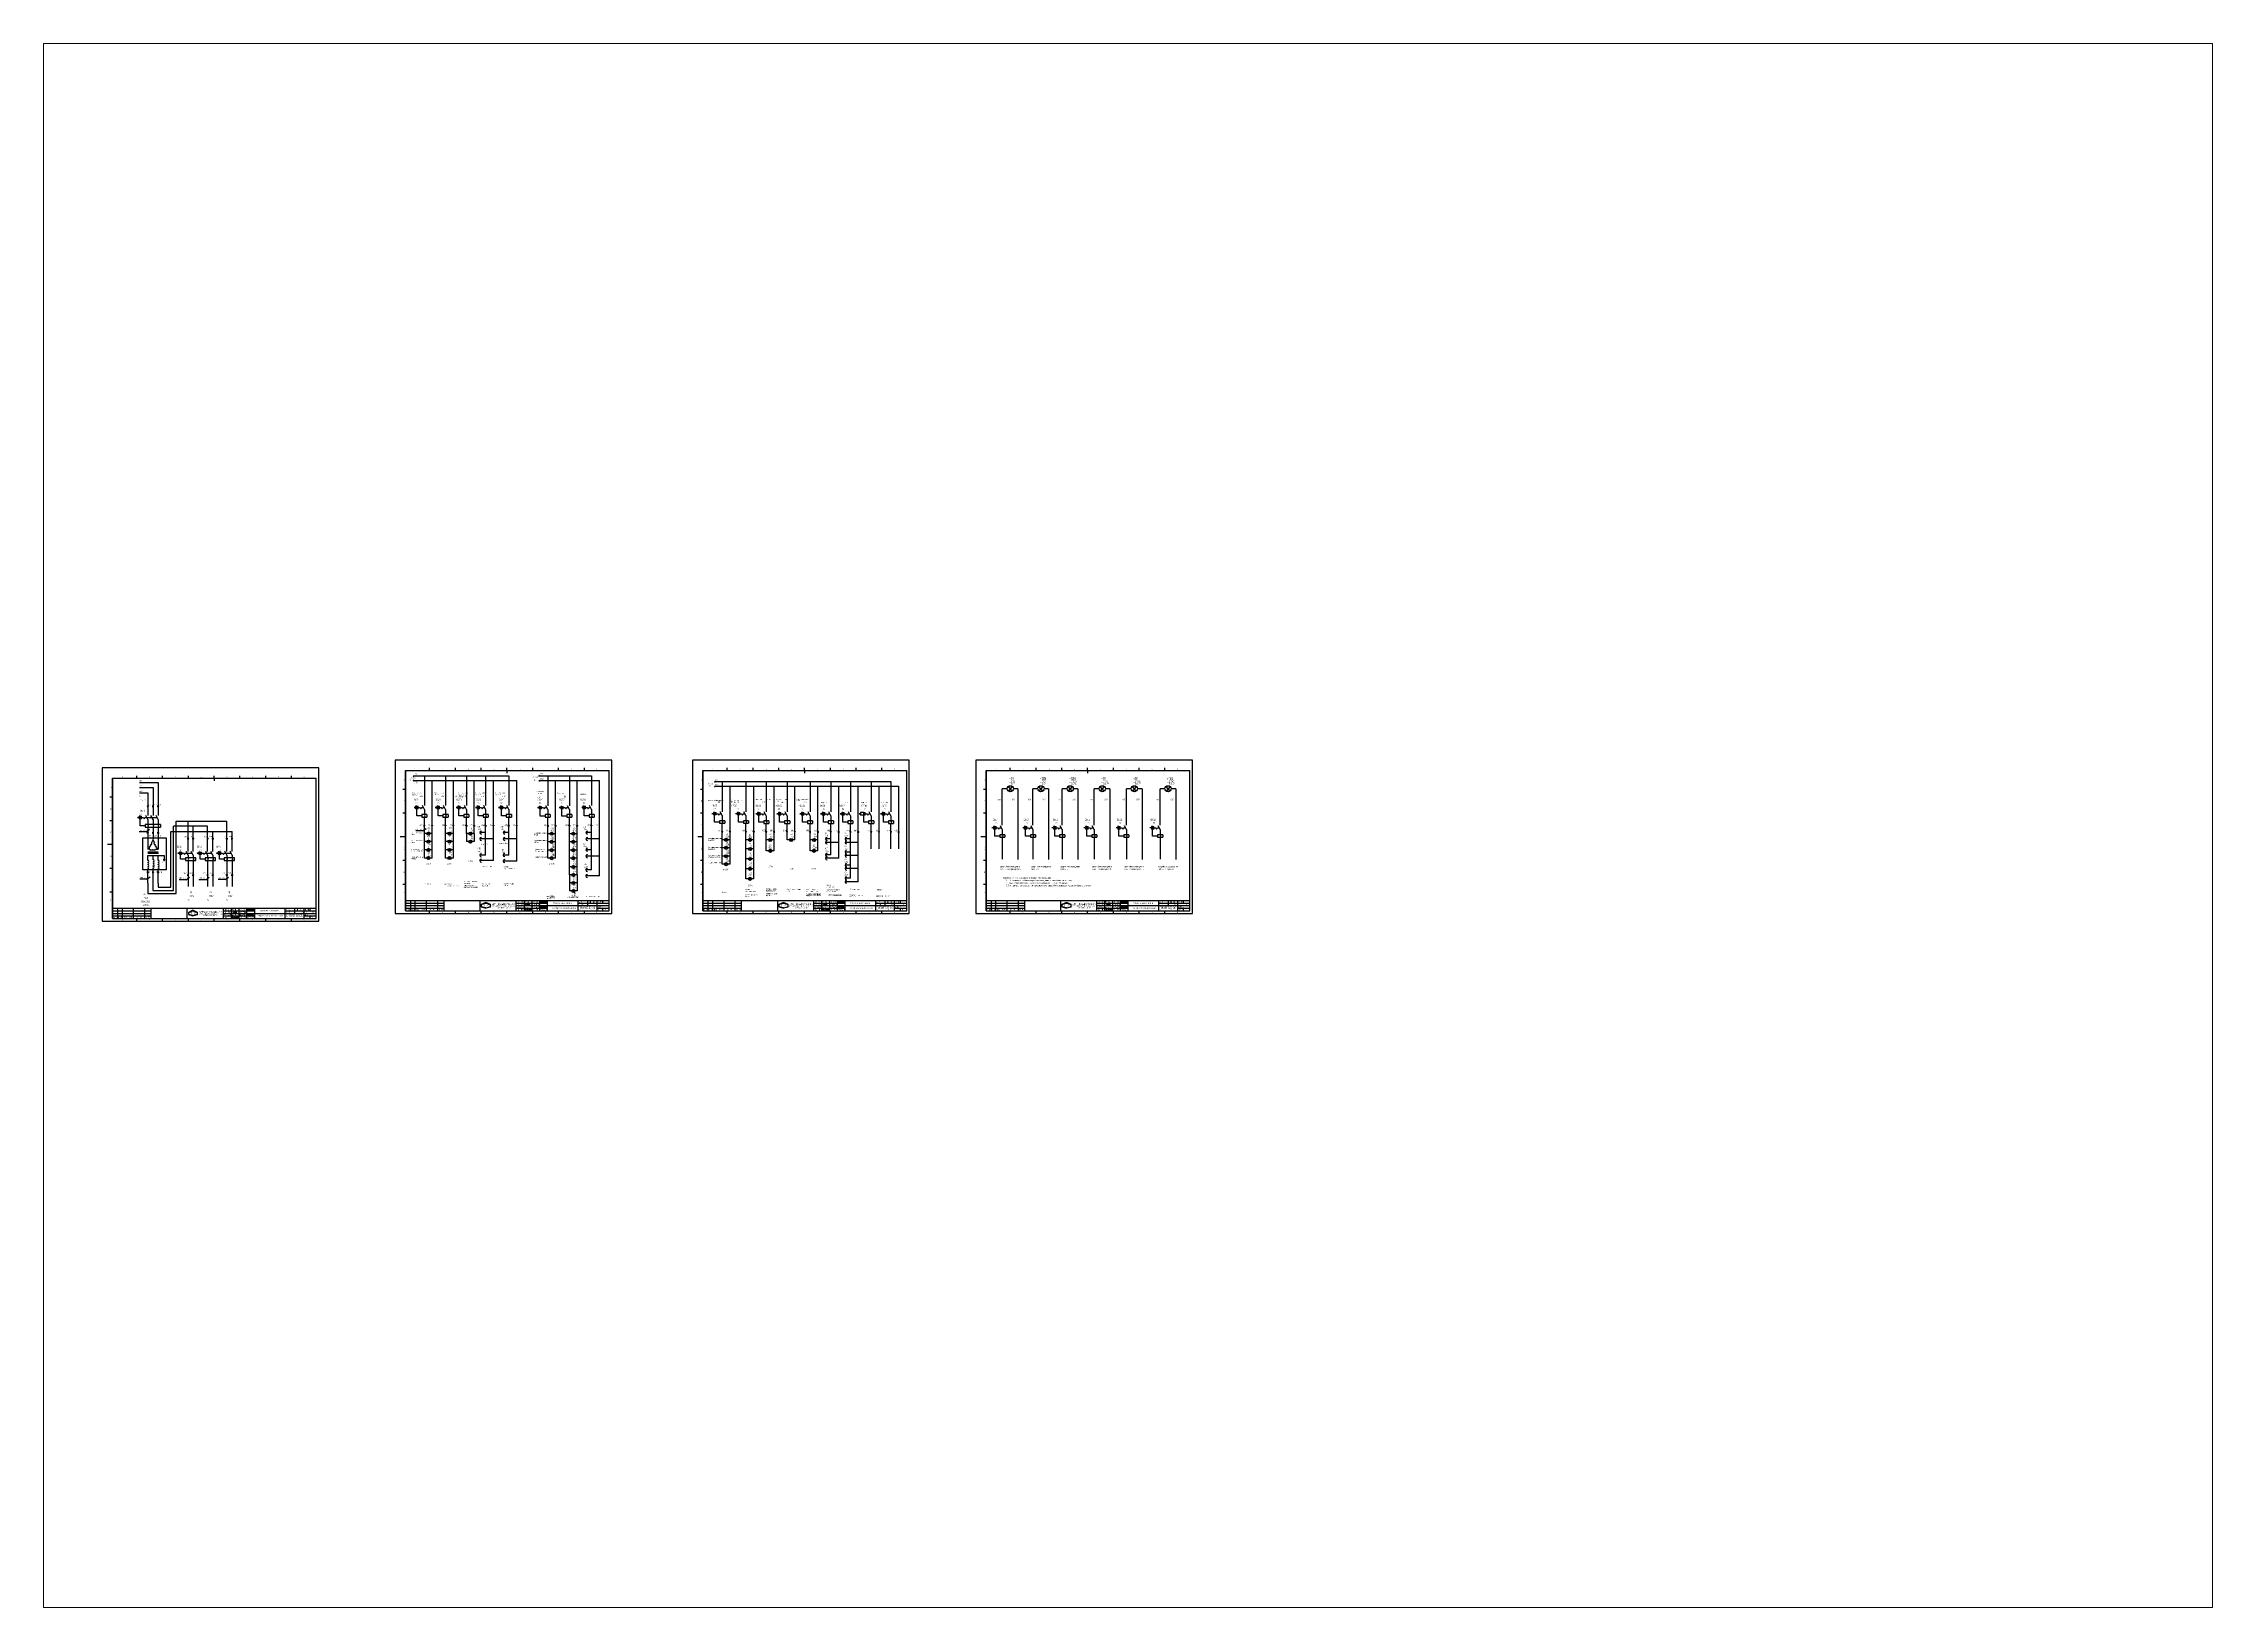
# Paper-space layout '布局2' of a CAD drawing. Header units: millimetres. Extents: x 28 to 252, y 20 to 181.
# The model-space entities are those that its viewports show. They can reach past a viewport. Long polylines and large blocks are cut down to what shows.
import ezdxf
from ezdxf.enums import TextEntityAlignment as Align

# ---------------------------------------------------------------- set-up
doc = ezdxf.new("R2010")
doc.units = ezdxf.units.MM
doc.header["$LTSCALE"] = 10
doc.linetypes.add('DASHED2', pattern=[0.375, 0.25, -0.125])
doc.linetypes.add('HIDDEN', pattern=[0.375, 0.25, -0.125])
for name, color, linetype in [('01', 7, 'Continuous'), ('11', 3, 'Continuous'), ('CONTINUOUS', 7, 'Continuous'), ('DASHED', 7, 'HIDDEN')]:
    doc.layers.add(name, color=color, linetype=linetype)
doc.styles.add('ROMAN', font='ROMANC.shx', dxfattribs={"width": 0.7, "height": 0.7})
doc.styles.add('ROMANS', font='romans', dxfattribs={"width": 0.67, "bigfont": 'hzlib'})
doc.styles.get("Standard").update_dxf_attribs({"font": 'isocp', "width": 0.707, "bigfont": 'intecad.shx'})

# ---------------------------------------------------------------- blocks, each defined once
blk = doc.blocks.new('A$C5BE500A0')
for p, q in [((0, 24), (1, 24)), ((1, 24), (13, 11)), ((12, 21), (14, 23)), ((14, 23), (18, 23)), ((15, 41), (22, 26)), ((15, 40), (15, 41)), ((15, 38), (15, 40)), ((15, 32), (21, 35)), ((16, 32), (15, 32)), ((19, 30), (16, 32)), ((18, 23), (26, 25)), ((22, 26), (19, 30)), ((21, 35), (24, 35)), ((25, 30), (23, 28)), ((23, 28), (23, 28)), ((23, 18), (24, 19)), ((24, 17), (23, 18)), ((24, 35), (28, 36)), ((24, 19), (26, 20)), ((27, 31), (25, 30)), ((26, 16), (25, 15)), ((26, 25), (37, 26)), ((26, 20), (29, 21)), ((28, 20), (26, 16)), ((29, 34), (27, 31)), ((28, 36), (30, 37)), ((29, 22), (28, 20)), ((29, 15), (28, 16)), ((30, 38), (29, 34)), ((30, 23), (29, 22)), ((29, 21), (33, 21)), ((32, 15), (29, 15)), ((30, 37), (30, 38)), ((32, 23), (30, 23)), ((33, 22), (32, 23)), ((35, 16), (32, 15)), ((33, 21), (33, 22)), ((38, 18), (35, 16)), ((37, 26), (41, 26)), ((40, 20), (38, 18)), ((40, 23), (44, 25)), ((41, 22), (40, 20)), ((41, 26), (42, 24)), ((42, 24), (41, 22)), ((44, 25), (51, 28)), ((45, 19), (49, 23)), ((49, 23), (54, 27)), ((51, 28), (56, 29)), ((54, 27), (59, 30)), ((56, 29), (61, 30)), ((57, 21), (56, 20)), ((57, 32), (57, 30)), ((57, 30), (58, 25)), ((58, 25), (57, 21)), ((59, 30), (65, 34)), ((61, 30), (62, 29)), ((63, 21), (76, 18)), ((67, 21), (63, 21)), ((65, 18), (63, 9)), ((63, 9), (64, 0)), ((64, 52), (66, 52)), ((64, 49), (64, 52)), ((65, 44), (64, 49)), ((64, 0), (67, 3)), ((64, 0), (64, 0)), ((67, 49), (65, 18)), ((68, 40), (65, 44)), ((65, 34), (72, 37)), ((66, 52), (66, 51)), ((66, 51), (67, 49)), ((70, 21), (67, 21)), ((67, 3), (74, 14)), ((70, 36), (68, 40)), ((68, 29), (73, 29)), ((69, 29), (68, 29)), ((72, 30), (69, 29)), ((74, 33), (70, 36)), ((75, 36), (70, 34)), ((70, 33), (72, 34)), ((70, 34), (70, 33)), ((77, 24), (70, 21)), ((72, 37), (78, 39)), ((72, 34), (75, 34)), ((75, 32), (72, 30)), ((73, 29), (78, 30)), ((78, 31), (74, 33)), ((74, 14), (78, 20)), ((80, 39), (75, 36)), ((75, 34), (77, 34)), ((77, 33), (75, 32)), ((76, 18), (82, 17)), ((77, 34), (78, 34)), ((78, 33), (77, 33)), ((80, 25), (77, 24)), ((78, 39), (80, 39)), ((78, 34), (78, 33)), ((80, 30), (78, 31)), ((78, 30), (80, 30)), ((78, 20), (81, 26)), ((82, 27), (80, 25)), ((81, 26), (82, 27)), ((82, 17), (87, 15)), ((87, 15), (91, 13)), ((91, 13), (95, 13)), ((95, 25), (95, 24)), ((95, 24), (95, 23)), ((95, 23), (96, 23)), ((95, 13), (96, 13)), ((96, 23), (97, 23)), ((99, 24), (97, 26)), ((97, 23), (98, 25)), ((98, 25), (101, 27)), ((99, 31), (100, 32)), ((101, 23), (99, 24)), ((99, 17), (102, 21)), ((101, 21), (99, 17)), ((100, 32), (101, 32)), ((101, 32), (102, 31)), ((102, 28), (101, 21)), ((101, 27), (103, 26)), ((103, 24), (101, 23)), ((102, 31), (102, 28)), ((102, 21), (103, 22)), ((103, 26), (105, 25)), ((105, 24), (103, 24)), ((103, 22), (104, 20)), ((104, 29), (108, 26)), ((104, 20), (104, 19)), ((104, 19), (105, 16)), ((105, 25), (105, 24)), ((105, 16), (106, 16)), ((106, 16), (108, 17)), ((108, 26), (116, 20)), ((108, 17), (111, 23)), ((111, 23), (113, 31)), ((113, 31), (112, 31)), ((112, 22), (126, 23)), ((115, 22), (112, 22)), ((113, 31), (114, 35)), ((117, 33), (113, 31)), ((113, 27), (127, 26)), ((125, 27), (113, 27)), ((113, 15), (125, 15)), ((114, 35), (115, 38)), ((115, 38), (118, 39)), ((122, 23), (115, 22)), ((116, 20), (119, 19)), ((122, 35), (117, 33)), ((117, 31), (121, 32)), ((118, 39), (123, 38)), ((119, 19), (121, 20)), ((121, 32), (124, 32)), ((121, 20), (121, 21)), ((125, 37), (122, 35)), ((122, 31), (122, 2)), ((123, 28), (122, 31)), ((126, 25), (122, 23)), ((123, 38), (125, 37)), ((128, 25), (123, 28)), ((124, 32), (129, 31)), ((128, 27), (125, 27)), ((125, 15), (132, 14)), ((127, 26), (126, 25)), ((126, 23), (130, 24)), ((130, 28), (128, 27)), ((131, 24), (128, 25)), ((129, 31), (131, 30)), ((131, 30), (130, 28)), ((130, 24), (131, 24)), ((132, 14), (137, 14))]:
    blk.add_line(p, q)
blk = doc.blocks.new('lf')
for points in [[(409, 318), (412, 318), (421, 320), (429, 326), (429, 328), (427, 330), (424, 331), (423, 333), (424, 333), (425, 331), (425, 327), (425, 325), (425, 322), (425, 320), (425, 319), (425, 315), (425, 313), (425, 313)], [(432, 320), (431, 322), (451, 332), (451, 332)], [(439, 331), (440, 325), (442, 321)], [(446, 334), (448, 331), (448, 327), (447, 324)], [(422, 320), (421, 318), (420, 315), (419, 313), (417, 310), (415, 309), (412, 306), (410, 304), (408, 303), (406, 302), (404, 303), (404, 304), (404, 304)], [(421, 316), (425, 316), (427, 316), (430, 316), (435, 317), (436, 317)], [(422, 314), (424, 314), (425, 314), (426, 313), (427, 312), (427, 312), (427, 310), (426, 309), (424, 307), (423, 305), (422, 304), (423, 303), (427, 303), (430, 303), (432, 303), (435, 303), (433, 300), (425, 299), (424, 300), (426, 303), (434, 314)], [(442, 321), (444, 320), (445, 318), (443, 315), (440, 312), (440, 311), (445, 311), (447, 310), (446, 307), (454, 308), (450, 305), (447, 303), (444, 303), (443, 304)], [(453, 322), (455, 322), (456, 322), (456, 322), (456, 321)]]:
    blk.add_lwpolyline(points)

msp = doc.modelspace()

# ---------------------------------------------------------------- hatches: boundary and pattern name
h = msp.add_hatch()
h.set_pattern_fill('ANGLE', scale=0.1, style=0)
h.set_pattern_definition([(0, (-651.0083, 376.28814), (0, 0.6985), [0.508, -0.1905]), (90, (-651.0083, 376.28814), (-0.6985, 4e-17), [0.508, -0.1905])])
h.paths.add_polyline_path([(178.3, 603.6, 1), (179.5, 603.6, 1)])
h = msp.add_hatch()
h.set_pattern_fill('ANGLE', scale=0.01, style=0)
h.set_pattern_definition([(0, (-652.03515, 389.76337), (0, 0.06985), [0.0508, -0.01905]), (90, (-652.03515, 389.76337), (-0.06985, 4e-18), [0.0508, -0.01905])])
h.paths.add_polyline_path([(178.3, 603.6, 1), (179.5, 603.6, 1)])
h = msp.add_hatch()
h.set_pattern_fill('ANGLE', scale=0.01, style=0)
h.set_pattern_definition([(0, (-641.965094, 389.76337), (0, 0.06985), [0.0508, -0.01905]), (90, (-641.965094, 389.76337), (-0.06985, 4e-18), [0.0508, -0.01905])])
h.paths.add_polyline_path([(188.3, 603.6, 1), (189.6, 603.6, 1)])
h = msp.add_hatch()
h.set_pattern_fill('ANGLE', scale=0.1, style=0)
h.set_pattern_definition([(0, (-640.93826, 376.28814), (0, 0.6985), [0.508, -0.1905]), (90, (-640.93826, 376.28814), (-0.6985, 4e-17), [0.508, -0.1905])])
h.paths.add_polyline_path([(188.3, 603.6, 1), (189.6, 603.6, 1)])
h = msp.add_hatch()
h.set_pattern_fill('ANGLE', scale=0.1, style=0)
h.set_pattern_definition([(0, (-630.93826, 376.28814), (0, 0.6985), [0.508, -0.1905]), (90, (-630.93826, 376.28814), (-0.6985, 4e-17), [0.508, -0.1905])])
h.paths.add_polyline_path([(198.3, 603.6, 1), (199.6, 603.6, 1)])
h = msp.add_hatch()
h.set_pattern_fill('ANGLE', scale=0.01, style=0)
h.set_pattern_definition([(0, (-631.965094, 389.76337), (0, 0.06985), [0.0508, -0.01905]), (90, (-631.965094, 389.76337), (-0.06985, 4e-18), [0.0508, -0.01905])])
h.paths.add_polyline_path([(198.3, 603.6, 1), (199.6, 603.6, 1)])
h = msp.add_hatch()
h.set_pattern_fill('ANGLE', scale=0.01, style=0)
h.set_pattern_definition([(0, (-652.03515, 338.328755), (0, 0.06985), [0.0508, -0.01905]), (90, (-652.03515, 338.328755), (-0.06985, 4e-18), [0.0508, -0.01905])])
h.paths.add_polyline_path([(178.3, 552.1, 1), (179.5, 552.1, 1)])
h = msp.add_hatch()
h.set_pattern_fill('ANGLE', scale=0.1, style=0)
h.set_pattern_definition([(0, (-651.0083, 324.8535), (0, 0.6985), [0.508, -0.1905]), (90, (-651.0083, 324.8535), (-0.6985, 4e-17), [0.508, -0.1905])])
h.paths.add_polyline_path([(178.3, 552.1, 1), (179.5, 552.1, 1)])
h = msp.add_hatch()
h.set_pattern_fill('ANGLE', scale=0.1, style=0)
h.set_pattern_definition([(0, (-640.93826, 324.8535), (0, 0.6985), [0.508, -0.1905]), (90, (-640.93826, 324.8535), (-0.6985, 4e-17), [0.508, -0.1905])])
h.paths.add_polyline_path([(188.3, 552.1, 1), (189.6, 552.1, 1)])
h = msp.add_hatch()
h.set_pattern_fill('ANGLE', scale=0.01, style=0)
h.set_pattern_definition([(0, (-641.965094, 338.328755), (0, 0.06985), [0.0508, -0.01905]), (90, (-641.965094, 338.328755), (-0.06985, 4e-18), [0.0508, -0.01905])])
h.paths.add_polyline_path([(188.3, 552.1, 1), (189.6, 552.1, 1)])
h = msp.add_hatch()
h.set_pattern_fill('ANGLE', scale=0.01, style=0)
h.set_pattern_definition([(0, (-631.965094, 338.328755), (0, 0.06985), [0.0508, -0.01905]), (90, (-631.965094, 338.328755), (-0.06985, 4e-18), [0.0508, -0.01905])])
h.paths.add_polyline_path([(198.3, 552.1, 1), (199.6, 552.1, 1)])
h = msp.add_hatch()
h.set_pattern_fill('ANGLE', scale=0.1, style=0)
h.set_pattern_definition([(0, (-630.93826, 324.8535), (0, 0.6985), [0.508, -0.1905]), (90, (-630.93826, 324.8535), (-0.6985, 4e-17), [0.508, -0.1905])])
h.paths.add_polyline_path([(198.3, 552.1, 1), (199.6, 552.1, 1)])
h = msp.add_hatch()
h.set_pattern_fill('ANGLE', scale=0.01, style=0)
h.set_pattern_definition([(0, (-115.819705, 351.8176), (0, 0.06985), [0.0508, -0.01905]), (90, (-115.819705, 351.8176), (-0.06985, 4e-18), [0.0508, -0.01905])])
h.paths.add_polyline_path([(714.5, 565.6, 1), (715.7, 565.6, 1)])
h = msp.add_hatch()
h.set_pattern_fill('ANGLE', scale=0.1, style=0)
h.set_pattern_definition([(0, (-114.7929, 338.3424), (0, 0.6985), [0.508, -0.1905]), (90, (-114.7929, 338.3424), (-0.6985, 4e-17), [0.508, -0.1905])])
h.paths.add_polyline_path([(714.5, 565.6, 1), (715.7, 565.6, 1)])
h = msp.add_hatch()
h.set_pattern_fill('ANGLE', scale=0.01, style=0)
h.set_pattern_definition([(0, (-100.63757, 351.86362), (0, 0.06985), [0.0508, -0.01905]), (90, (-100.63757, 351.86362), (-0.06985, 4e-18), [0.0508, -0.01905])])
h.paths.add_polyline_path([(729.7, 565.7, 1), (730.9, 565.7, 1)])
h = msp.add_hatch()
h.set_pattern_fill('ANGLE', scale=0.1, style=0)
h.set_pattern_definition([(0, (-99.61074, 338.3884), (0, 0.6985), [0.508, -0.1905]), (90, (-99.61074, 338.3884), (-0.6985, 4e-17), [0.508, -0.1905])])
h.paths.add_polyline_path([(729.7, 565.7, 1), (730.9, 565.7, 1)])
h = msp.add_hatch()
h.set_pattern_fill('ANGLE', scale=0.01, style=0)
h.set_pattern_definition([(0, (-74.800305, 351.81268), (0, 0.06985), [0.0508, -0.01905]), (90, (-74.800305, 351.81268), (-0.06985, 4e-18), [0.0508, -0.01905])])
h.paths.add_polyline_path([(755.5, 565.6, 1), (756.7, 565.6, 1)])
h = msp.add_hatch()
h.set_pattern_fill('ANGLE', scale=0.1, style=0)
h.set_pattern_definition([(0, (-73.7735, 338.33745), (0, 0.6985), [0.508, -0.1905]), (90, (-73.7735, 338.33745), (-0.6985, 4e-17), [0.508, -0.1905])])
h.paths.add_polyline_path([(755.5, 565.6, 1), (756.7, 565.6, 1)])
h = msp.add_hatch()
h.set_pattern_fill('ANGLE', scale=0.01, style=0)
h.set_pattern_definition([(0, (-59.65308, 351.80887), (0, 0.06985), [0.0508, -0.01905]), (90, (-59.65308, 351.80887), (-0.06985, 4e-18), [0.0508, -0.01905])])
h.paths.add_polyline_path([(770.7, 565.6, 1), (771.9, 565.6, 1)])
h = msp.add_hatch()
h.set_pattern_fill('ANGLE', scale=0.1, style=0)
h.set_pattern_definition([(0, (-58.62625, 338.33364), (0, 0.6985), [0.508, -0.1905]), (90, (-58.62625, 338.33364), (-0.6985, 4e-17), [0.508, -0.1905])])
h.paths.add_polyline_path([(770.7, 565.6, 1), (771.9, 565.6, 1)])
h = msp.add_hatch()
h.set_pattern_fill('ANGLE', scale=0.01, style=0)
h.set_pattern_definition([(0, (-34.36881, 351.85829), (0, 0.06985), [0.0508, -0.01905]), (90, (-34.36881, 351.85829), (-0.06985, 4e-18), [0.0508, -0.01905])])
h.paths.add_polyline_path([(795.9, 565.7, 1), (797.2, 565.7, 1)])
h = msp.add_hatch()
h.set_pattern_fill('ANGLE', scale=0.1, style=0)
h.set_pattern_definition([(0, (-33.342, 338.38306), (0, 0.6985), [0.508, -0.1905]), (90, (-33.342, 338.38306), (-0.6985, 4e-17), [0.508, -0.1905])])
h.paths.add_polyline_path([(795.9, 565.7, 1), (797.2, 565.7, 1)])
h = msp.add_hatch()
h.set_pattern_fill('ANGLE', scale=0.01, style=0)
h.set_pattern_definition([(0, (-19.16129, 351.84211), (0, 0.06985), [0.0508, -0.01905]), (90, (-19.16129, 351.84211), (-0.06985, 4e-18), [0.0508, -0.01905])])
h.paths.add_polyline_path([(811.1, 565.6, 1), (812.4, 565.6, 1)])
h = msp.add_hatch()
h.set_pattern_fill('ANGLE', scale=0.1, style=0)
h.set_pattern_definition([(0, (-18.13446, 338.3669), (0, 0.6985), [0.508, -0.1905]), (90, (-18.13446, 338.3669), (-0.6985, 4e-17), [0.508, -0.1905])])
h.paths.add_polyline_path([(811.1, 565.6, 1), (812.4, 565.6, 1)])
h = msp.add_hatch()
h.set_pattern_fill('ANGLE', scale=0.01, style=0)
h.set_pattern_definition([(0, (3.036545, 351.7879), (0, 0.06985), [0.0508, -0.01905]), (90, (3.036545, 351.7879), (-0.06985, 4e-18), [0.0508, -0.01905])])
h.paths.add_polyline_path([(833.3, 565.6, 1), (834.6, 565.6, 1)])
h = msp.add_hatch()
h.set_pattern_fill('ANGLE', scale=0.1, style=0)
h.set_pattern_definition([(0, (4.0634, 338.3127), (0, 0.6985), [0.508, -0.1905]), (90, (4.0634, 338.3127), (-0.6985, 4e-17), [0.508, -0.1905])])
h.paths.add_polyline_path([(833.3, 565.6, 1), (834.6, 565.6, 1)])
h = msp.add_hatch()
h.set_pattern_fill('ANGLE', scale=0.01, style=0)
h.set_pattern_definition([(0, (18.25458, 351.799186), (0, 0.06985), [0.0508, -0.01905]), (90, (18.25458, 351.799186), (-0.06985, 4e-18), [0.0508, -0.01905])])
h.paths.add_polyline_path([(848.6, 565.6, 1), (849.8, 565.6, 1)])
h = msp.add_hatch()
h.set_pattern_fill('ANGLE', scale=0.1, style=0)
h.set_pattern_definition([(0, (19.2814, 338.32396), (0, 0.6985), [0.508, -0.1905]), (90, (19.2814, 338.32396), (-0.6985, 4e-17), [0.508, -0.1905])])
h.paths.add_polyline_path([(848.6, 565.6, 1), (849.8, 565.6, 1)])
h = msp.add_hatch()
h.set_pattern_fill('ANGLE', scale=0.01, style=0)
h.set_pattern_definition([(0, (48.05679, 351.79711), (0, 0.06985), [0.0508, -0.01905]), (90, (48.05679, 351.79711), (-0.06985, 4e-18), [0.0508, -0.01905])])
h.paths.add_polyline_path([(878.4, 565.6, 1), (879.6, 565.6, 1)])
h = msp.add_hatch()
h.set_pattern_fill('ANGLE', scale=0.1, style=0)
h.set_pattern_definition([(0, (49.0836, 338.3219), (0, 0.6985), [0.508, -0.1905]), (90, (49.0836, 338.3219), (-0.6985, 4e-17), [0.508, -0.1905])])
h.paths.add_polyline_path([(878.4, 565.6, 1), (879.6, 565.6, 1)])
h = msp.add_hatch()
h.set_pattern_fill('ANGLE', scale=0.01, style=0)
h.set_pattern_definition([(0, (63.24045, 351.81179), (0, 0.06985), [0.0508, -0.01905]), (90, (63.24045, 351.81179), (-0.06985, 4e-18), [0.0508, -0.01905])])
h.paths.add_polyline_path([(893.5, 565.6, 1), (894.8, 565.6, 1)])
h = msp.add_hatch()
h.set_pattern_fill('ANGLE', scale=0.1, style=0)
h.set_pattern_definition([(0, (64.2673, 338.33656), (0, 0.6985), [0.508, -0.1905]), (90, (64.2673, 338.33656), (-0.6985, 4e-17), [0.508, -0.1905])])
h.paths.add_polyline_path([(893.5, 565.6, 1), (894.8, 565.6, 1)])
h = msp.add_hatch()
h.set_pattern_fill('ANGLE', scale=0.01, style=0)
h.set_pattern_definition([(0, (123.427265, 351.708345), (0, 0.06985), [0.0508, -0.01905]), (90, (123.427265, 351.708345), (-0.06985, 4e-18), [0.0508, -0.01905])])
h.paths.add_polyline_path([(953.7, 565.5, 1), (955, 565.5, 1)])
h = msp.add_hatch()
h.set_pattern_fill('ANGLE', scale=0.1, style=0)
h.set_pattern_definition([(0, (124.4541, 338.2331), (0, 0.6985), [0.508, -0.1905]), (90, (124.4541, 338.2331), (-0.6985, 4e-17), [0.508, -0.1905])])
h.paths.add_polyline_path([(953.7, 565.5, 1), (955, 565.5, 1)])
h = msp.add_hatch()
h.set_pattern_fill('ANGLE', scale=0.01, style=0)
h.set_pattern_definition([(0, (138.6297, 351.83777), (0, 0.06985), [0.0508, -0.01905]), (90, (138.6297, 351.83777), (-0.06985, 4e-18), [0.0508, -0.01905])])
h.paths.add_polyline_path([(968.9, 565.6, 1), (970.2, 565.6, 1)])
h = msp.add_hatch()
h.set_pattern_fill('ANGLE', scale=0.1, style=0)
h.set_pattern_definition([(0, (139.65653, 338.36254), (0, 0.6985), [0.508, -0.1905]), (90, (139.65653, 338.36254), (-0.6985, 4e-17), [0.508, -0.1905])])
h.paths.add_polyline_path([(968.9, 565.6, 1), (970.2, 565.6, 1)])
h = msp.add_hatch()
h.set_pattern_fill('ANGLE', scale=0.01, style=0)
h.set_pattern_definition([(0, (165.47473, 351.80529), (0, 0.06985), [0.0508, -0.01905]), (90, (165.47473, 351.80529), (-0.06985, 4e-18), [0.0508, -0.01905])])
h.paths.add_polyline_path([(995.8, 565.6, 1), (997, 565.6, 1)])
h = msp.add_hatch()
h.set_pattern_fill('ANGLE', scale=0.1, style=0)
h.set_pattern_definition([(0, (166.50156, 338.33006), (0, 0.6985), [0.508, -0.1905]), (90, (166.50156, 338.33006), (-0.6985, 4e-17), [0.508, -0.1905])])
h.paths.add_polyline_path([(995.8, 565.6, 1), (997, 565.6, 1)])
h = msp.add_hatch()
h.set_pattern_fill('ANGLE', scale=0.01, style=0)
h.set_pattern_definition([(0, (180.59455, 351.83777), (0, 0.06985), [0.0508, -0.01905]), (90, (180.59455, 351.83777), (-0.06985, 4e-18), [0.0508, -0.01905])])
h.paths.add_polyline_path([(1010.9, 565.6, 1), (1012.1, 565.6, 1)])
h = msp.add_hatch()
h.set_pattern_fill('ANGLE', scale=0.1, style=0)
h.set_pattern_definition([(0, (181.6214, 338.36254), (0, 0.6985), [0.508, -0.1905]), (90, (181.6214, 338.36254), (-0.6985, 4e-17), [0.508, -0.1905])])
h.paths.add_polyline_path([(1010.9, 565.6, 1), (1012.1, 565.6, 1)])
h = msp.add_hatch()
h.set_pattern_fill('ANGLE', scale=0.1, style=0)
h.set_pattern_definition([(0, (209.43745, 338.3219), (0, 0.6985), [0.508, -0.1905]), (90, (209.43745, 338.3219), (-0.6985, 4e-17), [0.508, -0.1905])])
h.paths.add_polyline_path([(1038.7, 565.6, 1), (1040, 565.6, 1)])
h = msp.add_hatch()
h.set_pattern_fill('ANGLE', scale=0.01, style=0)
h.set_pattern_definition([(0, (208.41061, 351.79711), (0, 0.06985), [0.0508, -0.01905]), (90, (208.41061, 351.79711), (-0.06985, 4e-18), [0.0508, -0.01905])])
h.paths.add_polyline_path([(1038.7, 565.6, 1), (1040, 565.6, 1)])
h = msp.add_hatch()
h.set_pattern_fill('ANGLE', scale=0.1, style=0)
h.set_pattern_definition([(0, (462.5167, 326.7201), (0, 0.6985), [0.508, -0.1905]), (90, (462.5167, 326.7201), (-0.6985, 4e-17), [0.508, -0.1905])])
h.paths.add_polyline_path([(1291.8, 554, 1), (1293, 554, 1)])
h = msp.add_hatch()
h.set_pattern_fill('ANGLE', scale=0.01, style=0)
h.set_pattern_definition([(0, (461.489894, 340.19533), (0, 0.06985), [0.0508, -0.01905]), (90, (461.489894, 340.19533), (-0.06985, 4e-18), [0.0508, -0.01905])])
h.paths.add_polyline_path([(1291.8, 554, 1), (1293, 554, 1)])
h = msp.add_hatch()
h.set_pattern_fill('ANGLE', scale=0.1, style=0)
h.set_pattern_definition([(0, (477.7827, 326.79865), (0, 0.6985), [0.508, -0.1905]), (90, (477.7827, 326.79865), (-0.6985, 4e-17), [0.508, -0.1905])])
h.paths.add_polyline_path([(1307.1, 554.1, 1), (1308.3, 554.1, 1)])
h = msp.add_hatch()
h.set_pattern_fill('ANGLE', scale=0.01, style=0)
h.set_pattern_definition([(0, (476.755835, 340.273884), (0, 0.06985), [0.0508, -0.01905]), (90, (476.755835, 340.273884), (-0.06985, 4e-18), [0.0508, -0.01905])])
h.paths.add_polyline_path([(1307.1, 554.1, 1), (1308.3, 554.1, 1)])
h = msp.add_hatch()
h.set_pattern_fill('ANGLE', scale=0.1, style=0)
h.set_pattern_definition([(0, (508.6842, 326.768), (0, 0.6985), [0.508, -0.1905]), (90, (508.6842, 326.768), (-0.6985, 4e-17), [0.508, -0.1905])])
h.paths.add_polyline_path([(1338, 554, 1), (1339.2, 554, 1)])
h = msp.add_hatch()
h.set_pattern_fill('ANGLE', scale=0.01, style=0)
h.set_pattern_definition([(0, (507.65736, 340.24322), (0, 0.06985), [0.0508, -0.01905]), (90, (507.65736, 340.24322), (-0.06985, 4e-18), [0.0508, -0.01905])])
h.paths.add_polyline_path([(1338, 554, 1), (1339.2, 554, 1)])
h = msp.add_hatch()
h.set_pattern_fill('ANGLE', scale=0.1, style=0)
h.set_pattern_definition([(0, (523.95765, 326.8293), (0, 0.6985), [0.508, -0.1905]), (90, (523.95765, 326.8293), (-0.6985, 4e-17), [0.508, -0.1905])])
h.paths.add_polyline_path([(1353.2, 554.1, 1), (1354.5, 554.1, 1)])
h = msp.add_hatch()
h.set_pattern_fill('ANGLE', scale=0.01, style=0)
h.set_pattern_definition([(0, (522.930815, 340.30455), (0, 0.06985), [0.0508, -0.01905]), (90, (522.930815, 340.30455), (-0.06985, 4e-18), [0.0508, -0.01905])])
h.paths.add_polyline_path([(1353.2, 554.1, 1), (1354.5, 554.1, 1)])
h = msp.add_hatch()
h.set_pattern_fill('ANGLE', scale=0.1, style=0)
h.set_pattern_definition([(0, (548.1516, 326.51536), (0, 0.6985), [0.508, -0.1905]), (90, (548.1516, 326.51536), (-0.6985, 4e-17), [0.508, -0.1905])])
h.paths.add_polyline_path([(1377.4, 553.8, 1), (1378.7, 553.8, 1)])
h = msp.add_hatch()
h.set_pattern_fill('ANGLE', scale=0.01, style=0)
h.set_pattern_definition([(0, (547.12475, 339.99059), (0, 0.06985), [0.0508, -0.01905]), (90, (547.12475, 339.99059), (-0.06985, 4e-18), [0.0508, -0.01905])])
h.paths.add_polyline_path([(1377.4, 553.8, 1), (1378.7, 553.8, 1)])
h = msp.add_hatch()
h.set_pattern_fill('ANGLE', scale=0.1, style=0)
h.set_pattern_definition([(0, (563.3102, 326.546), (0, 0.6985), [0.508, -0.1905]), (90, (563.3102, 326.546), (-0.6985, 4e-17), [0.508, -0.1905])])
h.paths.add_polyline_path([(1392.6, 553.8, 1), (1393.8, 553.8, 1)])
h = msp.add_hatch()
h.set_pattern_fill('ANGLE', scale=0.01, style=0)
h.set_pattern_definition([(0, (562.283364, 340.021255), (0, 0.06985), [0.0508, -0.01905]), (90, (562.283364, 340.021255), (-0.06985, 4e-18), [0.0508, -0.01905])])
h.paths.add_polyline_path([(1392.6, 553.8, 1), (1393.8, 553.8, 1)])
h = msp.add_hatch()
h.set_pattern_fill('ANGLE', scale=0.1, style=0)
h.set_pattern_definition([(0, (588.4976, 326.4847), (0, 0.6985), [0.508, -0.1905]), (90, (588.4976, 326.4847), (-0.6985, 4e-17), [0.508, -0.1905])])
h.paths.add_polyline_path([(1417.8, 553.8, 1), (1419, 553.8, 1)])
h = msp.add_hatch()
h.set_pattern_fill('ANGLE', scale=0.01, style=0)
h.set_pattern_definition([(0, (587.470745, 339.95993), (0, 0.06985), [0.0508, -0.01905]), (90, (587.470745, 339.95993), (-0.06985, 4e-18), [0.0508, -0.01905])])
h.paths.add_polyline_path([(1417.8, 553.8, 1), (1419, 553.8, 1)])
h = msp.add_hatch()
h.set_pattern_fill('ANGLE', scale=0.1, style=0)
h.set_pattern_definition([(0, (603.6869, 326.60735), (0, 0.6985), [0.508, -0.1905]), (90, (603.6869, 326.60735), (-0.6985, 4e-17), [0.508, -0.1905])])
h.paths.add_polyline_path([(1433, 553.9, 1), (1434.2, 553.9, 1)])
h = msp.add_hatch()
h.set_pattern_fill('ANGLE', scale=0.01, style=0)
h.set_pattern_definition([(0, (602.660044, 340.08258), (0, 0.06985), [0.0508, -0.01905]), (90, (602.660044, 340.08258), (-0.06985, 4e-18), [0.0508, -0.01905])])
h.paths.add_polyline_path([(1433, 553.9, 1), (1434.2, 553.9, 1)])
h = msp.add_hatch()
h.set_pattern_fill('ANGLE', scale=0.1, style=0)
h.set_pattern_definition([(0, (633.0463, 326.51536), (0, 0.6985), [0.508, -0.1905]), (90, (633.0463, 326.51536), (-0.6985, 4e-17), [0.508, -0.1905])])
h.paths.add_polyline_path([(1462.3, 553.8, 1), (1463.6, 553.8, 1)])
h = msp.add_hatch()
h.set_pattern_fill('ANGLE', scale=0.01, style=0)
h.set_pattern_definition([(0, (632.01946, 339.99059), (0, 0.06985), [0.0508, -0.01905]), (90, (632.01946, 339.99059), (-0.06985, 4e-18), [0.0508, -0.01905])])
h.paths.add_polyline_path([(1462.3, 553.8, 1), (1463.6, 553.8, 1)])
h = msp.add_hatch()
h.set_pattern_fill('ANGLE', scale=0.1, style=0)
h.set_pattern_definition([(0, (648.2356, 326.5767), (0, 0.6985), [0.508, -0.1905]), (90, (648.2356, 326.5767), (-0.6985, 4e-17), [0.508, -0.1905])])
h.paths.add_polyline_path([(1477.5, 553.8, 1), (1478.8, 553.8, 1)])
h = msp.add_hatch()
h.set_pattern_fill('ANGLE', scale=0.01, style=0)
h.set_pattern_definition([(0, (647.208756, 340.05192), (0, 0.06985), [0.0508, -0.01905]), (90, (647.208756, 340.05192), (-0.06985, 4e-18), [0.0508, -0.01905])])
h.paths.add_polyline_path([(1477.5, 553.8, 1), (1478.8, 553.8, 1)])
h = msp.add_hatch()
h.set_pattern_fill('ANGLE', scale=0.1, style=0)
h.set_pattern_definition([(0, (673.3846, 326.4847), (0, 0.6985), [0.508, -0.1905]), (90, (673.3846, 326.4847), (-0.6985, 4e-17), [0.508, -0.1905])])
h.paths.add_polyline_path([(1502.7, 553.8, 1), (1503.9, 553.8, 1)])
h = msp.add_hatch()
h.set_pattern_fill('ANGLE', scale=0.01, style=0)
h.set_pattern_definition([(0, (672.35775, 339.95993), (0, 0.06985), [0.0508, -0.01905]), (90, (672.35775, 339.95993), (-0.06985, 4e-18), [0.0508, -0.01905])])
h.paths.add_polyline_path([(1502.7, 553.8, 1), (1503.9, 553.8, 1)])
h = msp.add_hatch()
h.set_pattern_fill('ANGLE', scale=0.1, style=0)
h.set_pattern_definition([(0, (688.58844, 326.4847), (0, 0.6985), [0.508, -0.1905]), (90, (688.58844, 326.4847), (-0.6985, 4e-17), [0.508, -0.1905])])
h.paths.add_polyline_path([(1517.9, 553.8, 1), (1519.1, 553.8, 1)])
h = msp.add_hatch()
h.set_pattern_fill('ANGLE', scale=0.01, style=0)
h.set_pattern_definition([(0, (687.56161, 339.95993), (0, 0.06985), [0.0508, -0.01905]), (90, (687.56161, 339.95993), (-0.06985, 4e-18), [0.0508, -0.01905])])
h.paths.add_polyline_path([(1517.9, 553.8, 1), (1519.1, 553.8, 1)])
h = msp.add_hatch()
h.set_pattern_fill('ANGLE', scale=0.1, style=0)
h.set_pattern_definition([(0, (711.2407, 326.4847), (0, 0.6985), [0.508, -0.1905]), (90, (711.2407, 326.4847), (-0.6985, 4e-17), [0.508, -0.1905])])
h.paths.add_polyline_path([(1540.5, 553.8, 1), (1541.8, 553.8, 1)])
h = msp.add_hatch()
h.set_pattern_fill('ANGLE', scale=0.01, style=0)
h.set_pattern_definition([(0, (710.21386, 339.95993), (0, 0.06985), [0.0508, -0.01905]), (90, (710.21386, 339.95993), (-0.06985, 4e-18), [0.0508, -0.01905])])
h.paths.add_polyline_path([(1540.5, 553.8, 1), (1541.8, 553.8, 1)])
h = msp.add_hatch()
h.set_pattern_fill('ANGLE', scale=0.1, style=0)
h.set_pattern_definition([(0, (726.4607, 326.5767), (0, 0.6985), [0.508, -0.1905]), (90, (726.4607, 326.5767), (-0.6985, 4e-17), [0.508, -0.1905])])
h.paths.add_polyline_path([(1555.7, 553.8, 1), (1557, 553.8, 1)])
h = msp.add_hatch()
h.set_pattern_fill('ANGLE', scale=0.01, style=0)
h.set_pattern_definition([(0, (725.43385, 340.05192), (0, 0.06985), [0.0508, -0.01905]), (90, (725.43385, 340.05192), (-0.06985, 4e-18), [0.0508, -0.01905])])
h.paths.add_polyline_path([(1555.7, 553.8, 1), (1557, 553.8, 1)])
h = msp.add_hatch()
h.set_pattern_fill('ANGLE', scale=0.01, style=0)
h.set_pattern_definition([(0, (750.508696, 339.95993), (0, 0.06985), [0.0508, -0.01905]), (90, (750.508696, 339.95993), (-0.06985, 4e-18), [0.0508, -0.01905])])
h.paths.add_polyline_path([(1580.8, 553.8, 1), (1582.1, 553.8, 1)])
h = msp.add_hatch()
h.set_pattern_fill('ANGLE', scale=0.1, style=0)
h.set_pattern_definition([(0, (751.5355, 326.4847), (0, 0.6985), [0.508, -0.1905]), (90, (751.5355, 326.4847), (-0.6985, 4e-17), [0.508, -0.1905])])
h.paths.add_polyline_path([(1580.8, 553.8, 1), (1582.1, 553.8, 1)])
h = msp.add_hatch()
h.set_pattern_fill('ANGLE', scale=0.01, style=0)
h.set_pattern_definition([(0, (765.72868, 340.05192), (0, 0.06985), [0.0508, -0.01905]), (90, (765.72868, 340.05192), (-0.06985, 4e-18), [0.0508, -0.01905])])
h.paths.add_polyline_path([(1596, 553.8, 1), (1597.3, 553.8, 1)])
h = msp.add_hatch()
h.set_pattern_fill('ANGLE', scale=0.1, style=0)
h.set_pattern_definition([(0, (766.7555, 326.5767), (0, 0.6985), [0.508, -0.1905]), (90, (766.7555, 326.5767), (-0.6985, 4e-17), [0.508, -0.1905])])
h.paths.add_polyline_path([(1596, 553.8, 1), (1597.3, 553.8, 1)])
h = msp.add_hatch()
h.set_pattern_fill('ANGLE', scale=0.1, style=0)
h.set_pattern_definition([(0, (789.7862, 326.4847), (0, 0.6985), [0.508, -0.1905]), (90, (789.7862, 326.4847), (-0.6985, 4e-17), [0.508, -0.1905])])
h.paths.add_polyline_path([(1619.1, 553.8, 1), (1620.3, 553.8, 1)])
h = msp.add_hatch()
h.set_pattern_fill('ANGLE', scale=0.01, style=0)
h.set_pattern_definition([(0, (788.759356, 339.95993), (0, 0.06985), [0.0508, -0.01905]), (90, (788.759356, 339.95993), (-0.06985, 4e-18), [0.0508, -0.01905])])
h.paths.add_polyline_path([(1619.1, 553.8, 1), (1620.3, 553.8, 1)])
h = msp.add_hatch()
h.set_pattern_fill('ANGLE', scale=0.1, style=0)
h.set_pattern_definition([(0, (804.77874, 326.5767), (0, 0.6985), [0.508, -0.1905]), (90, (804.77874, 326.5767), (-0.6985, 4e-17), [0.508, -0.1905])])
h.paths.add_polyline_path([(1634.1, 553.8, 1), (1635.3, 553.8, 1)])
h = msp.add_hatch()
h.set_pattern_fill('ANGLE', scale=0.01, style=0)
h.set_pattern_definition([(0, (-573.98369, 326.7962), (0, 0.06985), [0.0508, -0.01905]), (90, (-573.98369, 326.7962), (-0.06985, 4e-18), [0.0508, -0.01905])])
h.paths.add_polyline_path([(256.3, 540.6, 1), (257.6, 540.6, 1)])
h = msp.add_hatch()
h.set_pattern_fill('ANGLE', scale=0.1, style=0)
h.set_pattern_definition([(0, (-572.95685, 313.321), (0, 0.6985), [0.508, -0.1905]), (90, (-572.95685, 313.321), (-0.6985, 4e-17), [0.508, -0.1905])])
h.paths.add_polyline_path([(256.3, 540.6, 1), (257.6, 540.6, 1)])
h = msp.add_hatch()
h.set_pattern_fill('ANGLE', scale=0.1, style=0)
h.set_pattern_definition([(0, (-562.9869, 313.321), (0, 0.6985), [0.508, -0.1905]), (90, (-562.9869, 313.321), (-0.6985, 4e-17), [0.508, -0.1905])])
h.paths.add_polyline_path([(266.3, 540.6, 1), (267.5, 540.6, 1)])
h = msp.add_hatch()
h.set_pattern_fill('ANGLE', scale=0.01, style=0)
h.set_pattern_definition([(0, (-564.01375, 326.7962), (0, 0.06985), [0.0508, -0.01905]), (90, (-564.01375, 326.7962), (-0.06985, 4e-18), [0.0508, -0.01905])])
h.paths.add_polyline_path([(266.3, 540.6, 1), (267.5, 540.6, 1)])
h = msp.add_hatch()
h.set_pattern_fill('ANGLE', scale=0.01, style=0)
h.set_pattern_definition([(0, (-536.0409, 326.7962), (0, 0.06985), [0.0508, -0.01905]), (90, (-536.0409, 326.7962), (-0.06985, 4e-18), [0.0508, -0.01905])])
h.paths.add_polyline_path([(294.3, 540.6, 1), (295.5, 540.6, 1)])
h = msp.add_hatch()
h.set_pattern_fill('ANGLE', scale=0.1, style=0)
h.set_pattern_definition([(0, (-535.0141, 313.321), (0, 0.6985), [0.508, -0.1905]), (90, (-535.0141, 313.321), (-0.6985, 4e-17), [0.508, -0.1905])])
h.paths.add_polyline_path([(294.3, 540.6, 1), (295.5, 540.6, 1)])
h = msp.add_hatch()
h.set_pattern_fill('ANGLE', scale=0.1, style=0)
h.set_pattern_definition([(0, (-524.9371, 313.321), (0, 0.6985), [0.508, -0.1905]), (90, (-524.9371, 313.321), (-0.6985, 4e-17), [0.508, -0.1905])])
h.paths.add_polyline_path([(304.3, 540.6, 1), (305.6, 540.6, 1)])
h = msp.add_hatch()
h.set_pattern_fill('ANGLE', scale=0.01, style=0)
h.set_pattern_definition([(0, (-525.96396, 326.7962), (0, 0.06985), [0.0508, -0.01905]), (90, (-525.96396, 326.7962), (-0.06985, 4e-18), [0.0508, -0.01905])])
h.paths.add_polyline_path([(304.3, 540.6, 1), (305.6, 540.6, 1)])
h = msp.add_hatch()
h.set_pattern_fill('ANGLE', scale=0.01, style=0)
h.set_pattern_definition([(0, (-498.69007, 326.931104), (0, 0.06985), [0.0508, -0.01905]), (90, (-498.69007, 326.931104), (-0.06985, 4e-18), [0.0508, -0.01905])])
h.paths.add_polyline_path([(331.6, 540.7, 1), (332.9, 540.7, 1)])
h = msp.add_hatch()
h.set_pattern_fill('ANGLE', scale=0.1, style=0)
h.set_pattern_definition([(0, (-497.66324, 313.4559), (0, 0.6985), [0.508, -0.1905]), (90, (-497.66324, 313.4559), (-0.6985, 4e-17), [0.508, -0.1905])])
h.paths.add_polyline_path([(331.6, 540.7, 1), (332.9, 540.7, 1)])
h = msp.add_hatch()
h.set_pattern_fill('ANGLE', scale=0.1, style=0)
h.set_pattern_definition([(0, (-487.69566, 313.4559), (0, 0.6985), [0.508, -0.1905]), (90, (-487.69566, 313.4559), (-0.6985, 4e-17), [0.508, -0.1905])])
h.paths.add_polyline_path([(341.6, 540.7, 1), (342.8, 540.7, 1)])
h = msp.add_hatch()
h.set_pattern_fill('ANGLE', scale=0.01, style=0)
h.set_pattern_definition([(0, (-488.7225, 326.931104), (0, 0.06985), [0.0508, -0.01905]), (90, (-488.7225, 326.931104), (-0.06985, 4e-18), [0.0508, -0.01905])])
h.paths.add_polyline_path([(341.6, 540.7, 1), (342.8, 540.7, 1)])
h = msp.add_hatch()
h.set_pattern_fill('ANGLE', scale=0.01, style=0)
h.set_pattern_definition([(0, (-652.027266, 261.612176), (0, 0.06985), [0.0508, -0.01905]), (90, (-652.027266, 261.612176), (-0.06985, 4e-18), [0.0508, -0.01905])])
h.paths.add_polyline_path([(178.3, 475.4, 1), (179.5, 475.4, 1)])
h = msp.add_hatch()
h.set_pattern_fill('ANGLE', scale=0.1, style=0)
h.set_pattern_definition([(0, (-651.0004, 248.13695), (0, 0.6985), [0.508, -0.1905]), (90, (-651.0004, 248.13695), (-0.6985, 4e-17), [0.508, -0.1905])])
h.paths.add_polyline_path([(178.3, 475.4, 1), (179.5, 475.4, 1)])
h = msp.add_hatch()
h.set_pattern_fill('ANGLE', scale=0.1, style=0)
h.set_pattern_definition([(0, (-641.0168, 248.0881), (0, 0.6985), [0.508, -0.1905]), (90, (-641.0168, 248.0881), (-0.6985, 4e-17), [0.508, -0.1905])])
h.paths.add_polyline_path([(188.3, 475.4, 1), (189.5, 475.4, 1)])
h = msp.add_hatch()
h.set_pattern_fill('ANGLE', scale=0.01, style=0)
h.set_pattern_definition([(0, (-642.04363, 261.5633), (0, 0.06985), [0.0508, -0.01905]), (90, (-642.04363, 261.5633), (-0.06985, 4e-18), [0.0508, -0.01905])])
h.paths.add_polyline_path([(188.3, 475.4, 1), (189.5, 475.4, 1)])
h = msp.add_hatch()
h.set_pattern_fill('ANGLE', scale=0.01, style=0)
h.set_pattern_definition([(0, (-632.03858, 261.55146), (0, 0.06985), [0.0508, -0.01905]), (90, (-632.03858, 261.55146), (-0.06985, 4e-18), [0.0508, -0.01905])])
h.paths.add_polyline_path([(198.3, 475.3, 1), (199.5, 475.3, 1)])
h = msp.add_hatch()
h.set_pattern_fill('ANGLE', scale=0.1, style=0)
h.set_pattern_definition([(0, (-631.01175, 248.0762), (0, 0.6985), [0.508, -0.1905]), (90, (-631.01175, 248.0762), (-0.6985, 4e-17), [0.508, -0.1905])])
h.paths.add_polyline_path([(198.3, 475.3, 1), (199.5, 475.3, 1)])
h = msp.add_hatch()
h.set_pattern_fill('ANGLE', scale=0.1, style=0)
h.set_pattern_definition([(0, (-572.9564, 242.7522), (0, 0.6985), [0.508, -0.1905]), (90, (-572.9564, 242.7522), (-0.6985, 4e-17), [0.508, -0.1905])])
h.paths.add_polyline_path([(256.3, 470, 1), (257.6, 470, 1)])
h = msp.add_hatch()
h.set_pattern_fill('ANGLE', scale=0.01, style=0)
h.set_pattern_definition([(0, (-573.983236, 256.227464), (0, 0.06985), [0.0508, -0.01905]), (90, (-573.983236, 256.227464), (-0.06985, 4e-18), [0.0508, -0.01905])])
h.paths.add_polyline_path([(256.3, 470, 1), (257.6, 470, 1)])
h = msp.add_hatch()
h.set_pattern_fill('ANGLE', scale=0.01, style=0)
h.set_pattern_definition([(0, (-563.983236, 256.227464), (0, 0.06985), [0.0508, -0.01905]), (90, (-563.983236, 256.227464), (-0.06985, 4e-18), [0.0508, -0.01905])])
h.paths.add_polyline_path([(266.3, 470, 1), (267.6, 470, 1)])
h = msp.add_hatch()
h.set_pattern_fill('ANGLE', scale=0.1, style=0)
h.set_pattern_definition([(0, (-562.9564, 242.7522), (0, 0.6985), [0.508, -0.1905]), (90, (-562.9564, 242.7522), (-0.6985, 4e-17), [0.508, -0.1905])])
h.paths.add_polyline_path([(266.3, 470, 1), (267.6, 470, 1)])
h = msp.add_hatch()
h.set_pattern_fill('ANGLE', scale=0.01, style=0)
h.set_pattern_definition([(0, (-536.02056, 256.227464), (0, 0.06985), [0.0508, -0.01905]), (90, (-536.02056, 256.227464), (-0.06985, 4e-18), [0.0508, -0.01905])])
h.paths.add_polyline_path([(294.3, 470, 1), (295.5, 470, 1)])
h = msp.add_hatch()
h.set_pattern_fill('ANGLE', scale=0.1, style=0)
h.set_pattern_definition([(0, (-534.9937, 242.7522), (0, 0.6985), [0.508, -0.1905]), (90, (-534.9937, 242.7522), (-0.6985, 4e-17), [0.508, -0.1905])])
h.paths.add_polyline_path([(294.3, 470, 1), (295.5, 470, 1)])
h = msp.add_hatch()
h.set_pattern_fill('ANGLE', scale=0.1, style=0)
h.set_pattern_definition([(0, (-524.9937, 242.7522), (0, 0.6985), [0.508, -0.1905]), (90, (-524.9937, 242.7522), (-0.6985, 4e-17), [0.508, -0.1905])])
h.paths.add_polyline_path([(304.3, 470, 1), (305.5, 470, 1)])
h = msp.add_hatch()
h.set_pattern_fill('ANGLE', scale=0.01, style=0)
h.set_pattern_definition([(0, (-526.02056, 256.227464), (0, 0.06985), [0.0508, -0.01905]), (90, (-526.02056, 256.227464), (-0.06985, 4e-18), [0.0508, -0.01905])])
h.paths.add_polyline_path([(304.3, 470, 1), (305.5, 470, 1)])
h = msp.add_hatch()
h.set_pattern_fill('ANGLE', scale=0.1, style=0)
h.set_pattern_definition([(0, (-497.72205, 242.88714), (0, 0.6985), [0.508, -0.1905]), (90, (-497.72205, 242.88714), (-0.6985, 4e-17), [0.508, -0.1905])])
h.paths.add_polyline_path([(331.6, 470.2, 1), (332.8, 470.2, 1)])
h = msp.add_hatch()
h.set_pattern_fill('ANGLE', scale=0.01, style=0)
h.set_pattern_definition([(0, (-498.748885, 256.36237), (0, 0.06985), [0.0508, -0.01905]), (90, (-498.748885, 256.36237), (-0.06985, 4e-18), [0.0508, -0.01905])])
h.paths.add_polyline_path([(331.6, 470.2, 1), (332.8, 470.2, 1)])
h = msp.add_hatch()
h.set_pattern_fill('ANGLE', scale=0.01, style=0)
h.set_pattern_definition([(0, (-488.748885, 256.36237), (0, 0.06985), [0.0508, -0.01905]), (90, (-488.748885, 256.36237), (-0.06985, 4e-18), [0.0508, -0.01905])])
h.paths.add_polyline_path([(341.6, 470.2, 1), (342.8, 470.2, 1)])
h = msp.add_hatch()
h.set_pattern_fill('ANGLE', scale=0.1, style=0)
h.set_pattern_definition([(0, (-487.72205, 242.88714), (0, 0.6985), [0.508, -0.1905]), (90, (-487.72205, 242.88714), (-0.6985, 4e-17), [0.508, -0.1905])])
h.paths.add_polyline_path([(341.6, 470.2, 1), (342.8, 470.2, 1)])

# ---------------------------------------------------------------- linework, layer by layer
for p, q in [((162.9, 649.3), (199, 649.3)), ((162.9, 639.3), (189, 639.3)), ((694.6, 662.2), (879, 662.2)), ((694.6, 653.1), (894.2, 653.1)), ((730.3, 502.8), (730.3, 653.1)), ((771.3, 502.8), (771.3, 653.1)), ((811.8, 550.1), (811.8, 653.1)), ((823.3, 662.2), (879, 662.2)), ((823.3, 653.1), (894.2, 653.1)), ((849.1, 497.7), (849.1, 653.1)), ((894.2, 496.8), (894.2, 653.1)), ((939.3, 662.2), (1039.4, 662.2)), ((939.3, 662.2), (996.3, 662.2)), ((939.3, 653.1), (1054.6, 653.1)), ((939.3, 653.1), (1011.5, 653.1)), ((969.5, 502.5), (969.5, 653.1)), ((1011.5, 469.9), (1011.5, 653.1)), ((1054.6, 468), (1054.6, 653.1)), ((1279.1, 651.1), (1560.1, 651.1)), ((1279.1, 642.1), (1579, 642.1)), ((1307.7, 490.8), (1307.7, 642.1)), ((1353.8, 462.5), (1353.8, 642.1)), ((1393.2, 516.7), (1393.2, 641.8)), ((1433.6, 537.8), (1433.6, 641.8)), ((1478.1, 516.7), (1478.1, 641.8)), ((1518.5, 502.2), (1518.5, 641.8)), ((1556.3, 456.8), (1556.3, 641.8)), ((1560.1, 651.1), (1619.7, 651.1)), ((1579, 642.1), (1628, 642.1)), ((1596.6, 520.3), (1596.6, 641.8)), ((1628, 642.1), (1634.9, 642.1)), ((1634.9, 520.3), (1634.9, 642.1)), ((162.9, 629.3), (178.9, 629.3)), ((175.1, 553.8), (162.2, 553.8)), ((162.2, 553.8), (162.2, 553.8)), ((175.1, 553.8), (181.9, 558.5)), ((223.7, 446.5), (223.7, 554.4)), ((294.9, 564.4), (228.8, 564.4)), ((228.8, 440), (228.8, 564.4)), ((233.7, 433.8), (233.7, 574.4)), ((287, 574.4), (332.2, 574.4)), ((711.5, 555.3), (698.3, 555.3)), ((711.5, 555.3), (718.3, 559.9)), ((719.8, 550.1), (715.1, 550.1)), ((722.8, 553.1), (720.8, 548.1)), ((724.8, 548.1), (722.8, 553.1)), ((730.3, 550.1), (725.8, 550.1)), ((760.8, 550.1), (756.1, 550.1)), ((763.8, 553.1), (761.8, 548.1)), ((765.8, 548.1), (763.8, 553.1)), ((771.3, 550.1), (766.8, 550.1)), ((796.6, 550.1), (796.6, 534.6)), ((811.8, 550.1), (811.8, 534.6)), ((833.9, 552.2), (822.7, 552.2)), ((833.9, 508.1), (833.9, 583.1)), ((879.2, 552.2), (868, 552.2)), ((879, 508.5), (879, 583.1)), ((959.1, 549.8), (954.3, 549.8)), ((962.1, 552.8), (960.1, 547.8)), ((964.1, 547.8), (962.1, 552.8)), ((969.5, 549.8), (965.1, 549.8)), ((996.3, 469.9), (996.3, 582.7)), ((1001.1, 549.8), (996.3, 549.8)), ((1011.5, 549.8), (1007.1, 549.8)), ((1039.6, 552.2), (1028.3, 552.2)), ((1039.4, 479.7), (1039.4, 583.1)), ((1503.3, 509), (1503.3, 570.7)), ((1541.1, 463.6), (1541.1, 570.7)), ((1581.4, 520.3), (1581.4, 570.7)), ((1619.7, 520.3), (1619.7, 570.7)), ((180.3, 522.6), (178.9, 520.2)), ((182.5, 520.2), (178.9, 520.2)), ((178.9, 515), (198.9, 515)), ((178.9, 507.7), (198.9, 507.7)), ((178.9, 504.4), (178.9, 507.7)), ((188.8, 537.4), (185.9, 532.3)), ((189, 541.4), (188.8, 537.4)), ((188.8, 537.4), (191.7, 532.3)), ((189.1, 504.7), (189.1, 505.7)), ((193.6, 520.2), (198.7, 520.2)), ((197.3, 522.6), (198.7, 520.2)), ((198.9, 507.7), (205.7, 507.7)), ((205.7, 507.7), (210.4, 507.7)), ((210.4, 507.7), (210.4, 500)), ((719.8, 534.6), (715.1, 534.6)), ((719.8, 518.4), (715.1, 518.4)), ((722.8, 537.6), (720.8, 532.6)), ((722.8, 521.4), (720.8, 516.4)), ((722.8, 505.8), (720.8, 500.8)), ((724.8, 532.6), (722.8, 537.6)), ((724.8, 516.4), (722.8, 521.4)), ((724.8, 500.8), (722.8, 505.8)), ((730.3, 534.6), (725.8, 534.6)), ((730.3, 518.4), (725.8, 518.4)), ((760.8, 534.6), (756.1, 534.6)), ((760.8, 518.4), (756.1, 518.4)), ((763.8, 537.6), (761.8, 532.6)), ((763.8, 521.4), (761.8, 516.4)), ((763.8, 505.8), (761.8, 500.8)), ((765.8, 532.6), (763.8, 537.6)), ((765.8, 516.4), (763.8, 521.4)), ((765.8, 500.8), (763.8, 505.8)), ((771.3, 534.6), (766.8, 534.6)), ((771.3, 518.4), (766.8, 518.4)), ((801.3, 534.6), (796.6, 534.6)), ((811.8, 534.6), (807.3, 534.6)), ((849.1, 539.7), (822.7, 539.7)), ((833.9, 508.1), (822.7, 508.1)), ((879, 508.5), (867.8, 508.5)), ((894.4, 539.7), (868, 539.7)), ((959.1, 534.2), (954.3, 534.2)), ((959.1, 518), (954.3, 518)), ((962.1, 537.2), (960.1, 532.2)), ((962.1, 521), (960.1, 516)), ((962.1, 505.5), (960.1, 500.5)), ((964.1, 532.2), (962.1, 537.2)), ((964.1, 516), (962.1, 521)), ((964.1, 500.5), (962.1, 505.5)), ((969.5, 534.2), (965.1, 534.2)), ((969.5, 518), (965.1, 518)), ((1001.1, 534.2), (996.3, 534.2)), ((1001.1, 518), (996.3, 518)), ((1011.5, 534.2), (1007.1, 534.2)), ((1011.5, 518), (1007.1, 518)), ((1054.8, 539.7), (1028.3, 539.7)), ((1039.6, 518.9), (1028.3, 518.9)), ((1054.8, 506.4), (1028.3, 506.4)), ((1297.2, 538.1), (1292.5, 538.1)), ((1297.2, 522.5), (1292.5, 522.5)), ((1297.2, 506.3), (1292.5, 506.3)), ((1300.2, 541.1), (1298.2, 536.1)), ((1300.2, 525.5), (1298.2, 520.5)), ((1300.2, 509.3), (1298.2, 504.3)), ((1302.2, 536.1), (1300.2, 541.1)), ((1302.2, 520.5), (1300.2, 525.5)), ((1302.2, 504.3), (1300.2, 509.3)), ((1307.7, 538.1), (1303.2, 538.1)), ((1307.7, 522.5), (1303.2, 522.5)), ((1307.7, 506.3), (1303.2, 506.3)), ((1343.6, 520.3), (1338.8, 520.3)), ((1353.8, 520.3), (1349.6, 520.3)), ((1383, 516.7), (1378.2, 516.7)), ((1393.4, 516.7), (1389, 516.7)), ((1423.2, 537.8), (1418.4, 537.8)), ((1433.6, 537.8), (1429.2, 537.8)), ((1467.7, 537.8), (1462.9, 537.8)), ((1467.7, 516.7), (1463, 516.7)), ((1478.1, 537.8), (1473.7, 537.8)), ((1478.2, 516.7), (1473.7, 516.7)), ((1503.3, 539.9), (1492.9, 539.9)), ((1518.5, 533.1), (1492.9, 533.1)), ((1503.3, 509), (1492.9, 509)), ((1541.1, 539.9), (1530.7, 539.9)), ((1556.3, 533.1), (1530.7, 533.1)), ((1541.1, 514.2), (1530.7, 514.2)), ((1556.3, 507.4), (1530.7, 507.4)), ((176.5, 461.9), (183.3, 466.5)), ((188.9, 483.2), (188.9, 454.3)), ((198.9, 503.4), (198.9, 504.3)), ((208.7, 499.9), (212.4, 499.9)), ((209.3, 499.1), (211.7, 499.1)), ((209.9, 498.2), (211, 498.2)), ((253.2, 460.8), (260, 465.5)), ((256.9, 498.1), (256.9, 447.3)), ((266.9, 498.1), (266.9, 447.3)), ((291.2, 460.8), (298, 465.5)), ((294.9, 498.1), (294.9, 447.3)), ((304.9, 498.1), (304.9, 447.3)), ((328.6, 461), (335.4, 465.6)), ((332.2, 498.3), (332.2, 447.4)), ((342.2, 498.3), (342.2, 447.4)), ((719.8, 502.8), (715.1, 502.8)), ((730.3, 502.8), (725.8, 502.8)), ((760.8, 502.8), (756.1, 502.8)), ((771.3, 502.8), (766.8, 502.8)), ((849.1, 497.7), (822.7, 497.7)), ((894.2, 496.8), (867.8, 496.8)), ((959.1, 502.5), (954.3, 502.5)), ((969.5, 502.5), (965.1, 502.5)), ((1001.1, 502.5), (996.3, 502.5)), ((1001.1, 485.5), (996.3, 485.5)), ((1001.1, 469.9), (996.3, 469.9)), ((1005.9, 472.3), (1002.2, 467.6)), ((1005.9, 467.6), (1002.2, 472.3)), ((1011.5, 502.5), (1007.1, 502.5)), ((1011.5, 485.5), (1007.1, 485.5)), ((1011.5, 469.9), (1007.1, 469.9)), ((1039.4, 479.7), (1028.1, 479.7)), ((1054.6, 468), (1028.1, 468)), ((1297.2, 490.8), (1292.5, 490.8)), ((1300.2, 493.8), (1298.2, 488.8)), ((1302.2, 488.8), (1300.2, 493.8)), ((1307.7, 490.8), (1303.2, 490.8)), ((1343.6, 481.8), (1338.8, 481.8)), ((1353.8, 481.8), (1349.6, 481.8)), ((1518.5, 502.2), (1492.9, 502.2)), ((1541.1, 489.1), (1530.7, 489.1)), ((1556.3, 482.3), (1530.7, 482.3)), ((1541.1, 463.6), (1530.7, 463.6)), ((176.5, 461.9), (163.6, 461.9)), ((178.9, 454.3), (178.9, 433.8)), ((178.9, 433.8), (233.7, 433.8)), ((188.9, 454.3), (188.9, 440)), ((188.9, 440), (228.8, 440)), ((198.9, 454.3), (198.9, 446.5)), ((198.9, 446.5), (223.7, 446.5)), ((253.2, 460.8), (240, 460.8)), ((291.2, 460.8), (278, 460.8)), ((328.6, 461), (315.4, 461)), ((1343.5, 462.5), (1338.6, 462.5)), ((1353.9, 462.5), (1349.5, 462.5)), ((1556.3, 456.8), (1530.7, 456.8)), ((342.6, 388.8), (344.4, 389.5)), ((343.1, 388), (344.1, 388.3)), ((343.1, 387.3), (343.4, 385.8)), ((343.2, 387.1), (344.3, 387.4)), ((344.3, 386.1), (343.2, 386.1)), ((343.4, 388.3), (343.4, 388.3)), ((343.6, 390), (343.6, 388.2)), ((344.3, 387.4), (344.3, 386.1)), ((346.1, 389.4), (347.3, 389.9)), ((346.1, 389.4), (346.1, 389.4)), ((346.1, 385.8), (348.9, 386.2)), ((346.2, 387.1), (346.5, 385.8)), ((346.3, 387.1), (348.4, 387.4)), ((346.5, 388.6), (348.1, 388.9)), ((347.3, 387.3), (346.8, 387.6)), ((347.3, 389.9), (347, 389.2)), ((347, 389.2), (347, 388.9)), ((347, 388.9), (347.3, 387.3)), ((347.1, 387.1), (347.1, 386.1)), ((347.6, 387.3), (347.6, 386.5)), ((348.4, 387.4), (348.4, 386)), ((349.7, 388.7), (350.3, 388)), ((349.9, 389.6), (350.3, 389)), ((349.9, 386.2), (350.4, 387.5)), ((350.7, 389.9), (351.1, 389.2)), ((351, 388.9), (351, 385.9)), ((351.3, 388.1), (352.7, 388.4)), ((353, 388), (351.3, 387.6)), ((351.3, 387.8), (351.3, 387.1)), ((351.3, 387.1), (353.1, 387.4)), ((351.4, 389.1), (353.1, 389.4)), ((351.8, 386.7), (351.5, 386.2)), ((351.7, 387.5), (351.9, 387.3)), ((352.1, 388.8), (352.2, 386.2)), ((352.5, 387.6), (352.4, 387.3)), ((352.5, 386.9), (352.9, 386.6)), ((353.1, 386), (352.9, 386.3)), ((353.1, 387.4), (353, 388)), ((353.1, 389.4), (353.1, 386)), ((353.1, 389.4), (353.1, 389.4)), ((385.5, 395.4), (445.5, 395.4)), ((910.3, 404), (912.1, 404.6)), ((910.8, 403.2), (911.8, 403.4)), ((910.8, 402.4), (911, 401)), ((910.9, 402.3), (911.9, 402.5)), ((911.9, 401.2), (910.9, 401.2)), ((911, 403.4), (911, 403.4)), ((911.3, 405.1), (911.3, 403.3)), ((911.9, 402.5), (911.9, 401.2)), ((913.8, 404.6), (915, 405.1)), ((913.8, 404.6), (913.8, 404.6)), ((913.8, 400.9), (916.6, 401.3)), ((913.9, 402.3), (914.2, 401)), ((914, 402.3), (916.1, 402.5)), ((914.2, 403.8), (915.8, 404)), ((915, 402.5), (914.5, 402.7)), ((915, 405.1), (914.7, 404.3)), ((914.7, 404.3), (914.7, 404)), ((914.7, 404), (915, 402.5)), ((914.8, 402.3), (914.8, 401.2)), ((915.3, 402.4), (915.3, 401.6)), ((916.1, 402.5), (916.1, 401.1)), ((917.4, 403.8), (918, 403.1)), ((917.6, 404.8), (918, 404.2)), ((917.6, 401.3), (918.1, 402.6)), ((918.4, 405), (918.8, 404.4)), ((918.6, 404.1), (918.6, 401.1)), ((919, 403.3), (920.4, 403.6)), ((920.7, 403.1), (919, 402.8)), ((919, 402.9), (919, 402.2)), ((919, 402.2), (920.8, 402.5)), ((919.1, 404.2), (920.8, 404.6)), ((919.5, 401.9), (919.2, 401.4)), ((919.4, 402.6), (919.6, 402.5)), ((919.8, 403.9), (919.9, 401.3)), ((920.2, 402.8), (920, 402.5)), ((920.2, 402), (920.6, 401.7)), ((920.8, 401.1), (920.6, 401.4)), ((920.8, 402.5), (920.7, 403.1)), ((920.8, 404.6), (920.8, 401.1)), ((920.8, 404.6), (920.8, 404.6)), ((953.3, 410.4), (1013.3, 410.4)), ((1487.2, 403.9), (1489, 404.5)), ((1487.7, 403.1), (1488.8, 403.3)), ((1487.7, 402.3), (1488, 400.9)), ((1487.9, 402.2), (1488.9, 402.4)), ((1488.9, 401.1), (1487.9, 401.1)), ((1488, 403.3), (1488, 403.3)), ((1488.2, 405), (1488.2, 403.2)), ((1488.9, 402.4), (1488.9, 401.1)), ((1490.8, 404.5), (1491.9, 405)), ((1490.8, 404.5), (1490.8, 404.5)), ((1490.8, 400.8), (1493.6, 401.2)), ((1490.9, 402.2), (1491.1, 400.9)), ((1491, 402.2), (1493.1, 402.4)), ((1491.2, 403.7), (1492.7, 403.9)), ((1491.9, 402.4), (1491.4, 402.7)), ((1491.9, 405), (1491.7, 404.2)), ((1491.7, 404.2), (1491.7, 403.9)), ((1491.7, 403.9), (1491.9, 402.4)), ((1491.8, 402.2), (1491.8, 401.1)), ((1492.3, 402.3), (1492.3, 401.5)), ((1493.1, 402.4), (1493.1, 401)), ((1494.4, 403.8), (1494.9, 403)), ((1494.5, 404.7), (1494.9, 404.1)), ((1494.5, 401.2), (1495.1, 402.5)), ((1495.4, 404.9), (1495.7, 404.3)), ((1495.6, 404), (1495.6, 401)), ((1497.6, 403), (1495.9, 402.7)), ((1495.9, 402.8), (1495.9, 402.1)), ((1495.9, 402.1), (1497.7, 402.4)), ((1496, 403.2), (1497.4, 403.5)), ((1496.1, 404.1), (1497.8, 404.5)), ((1496.5, 401.8), (1496.2, 401.3)), ((1496.4, 402.5), (1496.5, 402.4)), ((1496.8, 403.8), (1496.9, 401.2)), ((1497.2, 402.7), (1497, 402.4)), ((1497.2, 401.9), (1497.5, 401.6)), ((1497.8, 401), (1497.5, 401.3)), ((1497.7, 402.4), (1497.6, 403)), ((1497.8, 404.5), (1497.8, 401)), ((1497.8, 404.5), (1497.8, 404.5)), ((1530.3, 410.4), (1590.3, 410.4)), ((2036.2, 403.8), (2038.1, 404.5)), ((2036.8, 403.1), (2037.8, 403.3)), ((2036.8, 402.3), (2037, 400.9)), ((2036.9, 402.2), (2037.9, 402.4)), ((2037.9, 401.1), (2036.9, 401.1)), ((2037, 403.3), (2037, 403.3)), ((2037.2, 405), (2037.2, 403.2)), ((2037.9, 402.4), (2037.9, 401.1)), ((2039.8, 404.4), (2041, 405)), ((2039.8, 404.4), (2039.8, 404.4)), ((2039.8, 400.8), (2042.6, 401.2)), ((2039.9, 402.2), (2040.1, 400.9)), ((2040, 402.2), (2042.1, 402.4)), ((2040.2, 403.7), (2041.7, 403.9)), ((2041, 402.4), (2040.4, 402.6)), ((2041, 405), (2040.7, 404.2)), ((2040.7, 404.2), (2040.7, 403.9)), ((2040.7, 403.9), (2041, 402.4)), ((2040.8, 402.2), (2040.8, 401.1)), ((2041.3, 402.3), (2041.3, 401.5)), ((2042.1, 402.4), (2042.1, 401)), ((2043.4, 403.7), (2043.9, 403)), ((2043.6, 404.7), (2043.9, 404)), ((2043.6, 401.2), (2044.1, 402.5)), ((2044.4, 404.9), (2044.7, 404.2)), ((2044.6, 403.9), (2044.6, 400.9)), ((2044.9, 402.8), (2045, 402.1)), ((2045, 403.2), (2046.4, 403.5)), ((2046.6, 403), (2045, 402.7)), ((2045, 402.1), (2046.7, 402.4)), ((2045.1, 404.1), (2046.8, 404.5)), ((2045.5, 401.8), (2045.2, 401.2)), ((2045.4, 402.5), (2045.6, 402.3)), ((2045.8, 403.8), (2045.9, 401.2)), ((2046.2, 402.7), (2046, 402.3)), ((2046.2, 401.9), (2046.5, 401.6)), ((2046.8, 401), (2046.5, 401.3)), ((2046.7, 402.4), (2046.6, 403)), ((2046.8, 404.5), (2046.8, 401)), ((2046.8, 404.5), (2046.8, 404.5)), ((2079.1, 410.4), (2139.1, 410.4))]:
    msp.add_line(p, q)
at = {"linetype": 'Continuous'}
for p, q in [((189, 639.3), (189, 585.1)), ((199, 649.3), (199, 585.1)), ((178.9, 629.3), (178.9, 585.1)), ((223.7, 554.4), (342.2, 554.4)), ((233.7, 574.4), (287, 574.4)), ((178.9, 541.4), (178.9, 520.2)), ((184, 529.1), (183.9, 528.9)), ((185.9, 532.3), (185.9, 532.3)), ((185.9, 532.3), (185.9, 532.3)), ((189.1, 499.6), (189.1, 507.7)), ((193.5, 529.1), (193.7, 528.9)), ((198.9, 498.3), (198.9, 507.7)), ((178.9, 498.3), (178.9, 504.4)), ((178.9, 454.3), (178.9, 481.8)), ((198.9, 489.9), (198.9, 490.2)), ((198.9, 485.9), (198.9, 485.9)), ((198.9, 454.3), (198.9, 481.9))]:
    msp.add_line(p, q, dxfattribs=at)
at = {"color": 3}
for p, q in [((1845.1, 637.1), (1835.6, 637.1)), ((1866, 637.1), (1857.1, 637.1)), ((1904.6, 637.1), (1895.1, 637.1)), ((1925.5, 637.1), (1916.6, 637.1)), ((1961.3, 637.1), (1951.8, 637.1)), ((1982.2, 637.1), (1973.3, 637.1)), ((2023.5, 637.1), (2014, 637.1)), ((2044.4, 637.1), (2035.5, 637.1)), ((2085.7, 637.1), (2076.2, 637.1)), ((2106.6, 637.1), (2097.7, 637.1)), ((2151.1, 637.1), (2141.6, 637.1)), ((2172, 637.1), (2163.1, 637.1)), ((801.3, 550.1), (796.6, 550.1)), ((811.8, 550.1), (807.3, 550.1)), ((1343.3, 538.1), (1338.6, 538.1)), ((1353.8, 538.1), (1349.3, 538.1)), ((1382.7, 537.8), (1378, 537.8)), ((1393.2, 537.8), (1388.7, 537.8)), ((1343.5, 501.1), (1338.7, 501.1)), ((1353.9, 501.1), (1349.5, 501.1)), ((1001.1, 454.4), (996.3, 454.4)), ((1001.1, 438.9), (996.3, 438.9)), ((1005.9, 441.2), (1002.2, 436.5)), ((1005.9, 436.5), (1002.2, 441.2)), ((1011.5, 454.4), (1007.1, 454.4)), ((1011.5, 438.9), (1007.1, 438.9))]:
    msp.add_line(p, q, dxfattribs=at)
at = {"color": 3, "linetype": 'DASHED2'}
for p, q in [((1835.6, 566.3), (1835.6, 637.1)), ((1866, 637.1), (1866, 500.1)), ((1895.1, 566.3), (1895.1, 637.1)), ((1925.5, 637.1), (1925.5, 500.1)), ((1951.8, 566.3), (1951.8, 637.1)), ((1982.2, 637.1), (1982.2, 500.1)), ((2014, 566.3), (2014, 637.1)), ((2044.4, 637.1), (2044.4, 500.1)), ((2076.2, 566.3), (2076.2, 637.1)), ((2106.6, 637.1), (2106.6, 500.1)), ((2141.6, 566.3), (2141.6, 637.1)), ((2172, 637.1), (2172, 500.1)), ((1835.6, 543), (1835.6, 500.5)), ((1895.1, 543), (1895.1, 500.5)), ((1951.8, 543), (1951.8, 500.5)), ((2014, 543), (2014, 500.5)), ((2076.2, 543), (2076.2, 500.5)), ((2141.6, 543), (2141.6, 500.5)), ((996.3, 469.9), (996.3, 454.4)), ((1011.5, 469.9), (1011.5, 454.4)), ((996.3, 454.4), (996.3, 438.9)), ((1011.5, 454.4), (1011.5, 438.9))]:
    msp.add_line(p, q, dxfattribs=at)
at = {"color": 7}
msp.add_line((203.8, 567.8), (203.8, 562.8), dxfattribs=at)
at = {"linetype": 'DASHED2'}
msp.add_lwpolyline([(169.2, 541.9), (214.4, 541.9), (214.4, 479.9), (169.2, 479.9)], close=True, dxfattribs=at)
at = {"color": 0, "const_width": 2}
msp.add_lwpolyline([(200, 511.9), (178.8, 511.9)], dxfattribs=at)
msp.add_lwpolyline([(214.4, 479.9), (214.4, 479.9), (214.4, 479.9), (214.4, 479.9)], close=True)
at = {"color": 3}
for centre, radius in [((1851.1, 637.1), 6), ((1910.6, 637.1), 6), ((1967.3, 637.1), 6), ((2029.5, 637.1), 6), ((2091.7, 637.1), 6), ((2157.1, 637.1), 6), ((804.3, 550.1), 3), ((1346.3, 538.1), 3), ((1385.7, 537.8), 3), ((1346.5, 501.1), 3), ((1004.1, 454.4), 3), ((1004.1, 438.9), 3)]:
    msp.add_circle(centre, radius, dxfattribs=at)
at = {"color": 7}
for centre in [(178.9, 603.6), (189, 603.6), (199, 603.6), (178.9, 552.1), (189, 552.1), (199, 552.1), (715.1, 565.6), (730.3, 565.7), (756.1, 565.6), (771.3, 565.6), (796.6, 565.7), (811.8, 565.6), (834, 565.6), (849.2, 565.6), (879, 565.6), (894.2, 565.6), (954.4, 565.5), (969.6, 565.6), (996.4, 565.6), (1011.5, 565.6), (1039.3, 565.6), (1292.4, 554), (1307.7, 554.1), (1338.6, 554), (1353.9, 554.1), (1378.1, 553.8), (1393.2, 553.8), (1418.4, 553.8), (1433.6, 553.9), (1462.9, 553.8), (1478.1, 553.8), (1503.3, 553.8), (1518.5, 553.8), (1541.1, 553.8), (1556.4, 553.8), (1581.4, 553.8), (1596.7, 553.8), (1619.7, 553.8), (1634.9, 553.8), (256.9, 540.6), (266.9, 540.6), (294.9, 540.6), (305, 540.6), (332.2, 540.7), (342.2, 540.7), (178.9, 475.4), (188.9, 475.4), (198.9, 475.3), (256.9, 470), (266.9, 470), (294.9, 470), (304.9, 470), (332.2, 470.2), (342.2, 470.2)]:
    msp.add_circle(centre, 0.621, dxfattribs=at)
for centre in [(722.8, 550.1), (763.8, 550.1), (962.1, 549.8), (1004.1, 549.8), (722.8, 534.6), (722.8, 518.4), (722.8, 502.8), (763.8, 534.6), (763.8, 518.4), (763.8, 502.8), (804.3, 534.6), (962.1, 534.2), (962.1, 518), (962.1, 502.5), (1004.1, 534.2), (1004.1, 518), (1004.1, 502.5), (1300.2, 538.1), (1300.2, 522.5), (1300.2, 506.3), (1346.6, 520.3), (1386, 516.7), (1426.2, 537.8), (1470.7, 537.8), (1470.7, 516.7), (1004.1, 485.5), (1004.1, 469.9), (1300.2, 490.8), (1346.5, 462.5), (1346.6, 481.8)]:
    msp.add_circle(centre, 3)
at = {"linetype": 'Continuous'}
for centre, radius, start, end in [((825.7, 552.2), 3, 90, 270), ((871, 552.2), 3, 90, 270), ((1031.3, 552.2), 3, 90, 270), ((181.2, 524.2), 1.82, 240, 60), ((183, 527.4), 1.82, 240, 60), ((184.3, 520.2), 1.82, 180, 0), ((184.9, 530.7), 1.82, 240, 60), ((187.9, 520.2), 1.82, 180, 0), ((191.8, 520.2), 1.82, 180, 0), ((192.6, 530.7), 1.82, 120, 300), ((194.6, 527.4), 1.82, 120, 300), ((196.4, 524.2), 1.82, 120, 300), ((825.7, 539.7), 3, 90, 270), ((825.7, 508.1), 3, 90, 270), ((870.8, 508.5), 3, 90, 270), ((871, 539.7), 3, 90, 270), ((1031.3, 539.7), 3, 90, 270), ((1031.3, 518.9), 3, 90, 270), ((1031.3, 506.4), 3, 90, 270), ((1495.9, 539.9), 3, 90, 270), ((1495.9, 533.1), 3, 90, 270), ((1495.9, 509), 3, 90, 270), ((1495.9, 502.2), 3, 90, 270), ((1533.7, 539.9), 3, 90, 270), ((1533.7, 533.1), 3, 90, 270), ((1533.7, 514.2), 3, 90, 270), ((1533.7, 507.4), 3, 90, 270), ((178.8, 483.9), 2.03, 270, 90), ((178.9, 496.3), 2.03, 270, 90), ((178.9, 492.2), 2.03, 270, 90), ((178.9, 487.9), 2.03, 270, 90), ((188.9, 485.2), 2.03, 270, 90), ((189.1, 497.6), 2.03, 270, 90), ((189.1, 493.6), 2.03, 270, 90), ((189.1, 489.3), 2.03, 270, 90), ((198.7, 483.9), 2.03, 270, 90), ((198.9, 496.3), 2.03, 270, 90), ((198.9, 492.2), 2.03, 270, 90), ((198.9, 487.9), 2.03, 270, 90), ((825.7, 497.7), 3, 90, 270), ((870.8, 496.8), 3, 90, 270), ((1031.1, 479.7), 3, 90, 270), ((1031.1, 468), 3, 90, 270), ((1533.7, 489.1), 3, 90, 270), ((1533.7, 482.3), 3, 90, 270), ((1533.7, 463.6), 3, 90, 270), ((1533.7, 456.8), 3, 90, 270)]:
    msp.add_arc(centre, radius, start, end, dxfattribs=at)
at = {"layer": 'CONTINUOUS', "color": 3}
for p, q in [((510.5, 677.4), (90.5, 677.4)), ((90.5, 677.4), (90.5, 380.4)), ((510.5, 380.4), (510.5, 677.4)), ((1078.3, 692.4), (658.3, 692.4)), ((658.3, 692.4), (658.3, 395.4)), ((1078.3, 395.4), (1078.3, 692.4)), ((1655.3, 692.4), (1235.3, 692.4)), ((1235.3, 692.4), (1235.3, 395.4)), ((1655.3, 395.4), (1655.3, 692.4)), ((2204.1, 692.4), (1784.1, 692.4)), ((1784.1, 692.4), (1784.1, 395.4)), ((2204.1, 395.4), (2204.1, 692.4)), ((1854.9, 632.4), (1847.4, 641.8)), ((1854.9, 641.8), (1847.4, 632.4)), ((1914.3, 632.4), (1906.8, 641.8)), ((1914.3, 641.8), (1906.8, 632.4)), ((1971, 632.4), (1963.6, 641.8)), ((1971, 641.8), (1963.6, 632.4)), ((2033.2, 632.4), (2025.7, 641.8)), ((2033.2, 641.8), (2025.7, 632.4)), ((2095.4, 632.4), (2087.9, 641.8)), ((2095.4, 641.8), (2087.9, 632.4)), ((2160.9, 632.4), (2153.4, 641.8)), ((2160.9, 641.8), (2153.4, 632.4)), ((806.2, 547.8), (802.5, 552.4)), ((806.2, 552.4), (802.5, 547.8)), ((1348.2, 540.4), (1344.5, 535.7)), ((1348.2, 535.7), (1344.5, 540.4)), ((1387.6, 540.1), (1383.9, 535.4)), ((1387.6, 535.4), (1383.9, 540.1)), ((1348.5, 503.4), (1344.7, 498.7)), ((1348.5, 498.7), (1344.7, 503.4)), ((1005.9, 452), (1002.2, 456.7)), ((1005.9, 456.7), (1002.2, 452)), ((90.5, 380.4), (510.5, 380.4)), ((658.3, 395.4), (1078.3, 395.4)), ((1235.3, 395.4), (1655.3, 395.4)), ((1784.1, 395.4), (2204.1, 395.4))]:
    msp.add_line(p, q, dxfattribs=at)
at = {"layer": 'CONTINUOUS', "linetype": 'Continuous'}
for p, q in [((725.3, 672.4), (725.3, 677.4)), ((775.3, 672.4), (775.3, 677.4)), ((825.3, 672.4), (825.3, 677.4)), ((925.3, 672.4), (925.3, 677.4)), ((975.3, 672.4), (975.3, 677.4)), ((1025.3, 672.4), (1025.3, 677.4)), ((1302.3, 672.4), (1302.3, 677.4)), ((1352.3, 672.4), (1352.3, 677.4)), ((1402.3, 672.4), (1402.3, 677.4)), ((1502.3, 672.4), (1502.3, 677.4)), ((1552.3, 672.4), (1552.3, 677.4)), ((1602.3, 672.4), (1602.3, 677.4)), ((1851.1, 672.4), (1851.1, 677.4)), ((1901.1, 672.4), (1901.1, 677.4)), ((1951.1, 672.4), (1951.1, 677.4)), ((2051.1, 672.4), (2051.1, 677.4)), ((2101.1, 672.4), (2101.1, 677.4)), ((2151.1, 672.4), (2151.1, 677.4)), ((157.5, 657.4), (157.5, 662.4)), ((207.5, 657.4), (207.5, 662.4)), ((257.5, 657.4), (257.5, 662.4)), ((357.5, 657.4), (357.5, 662.4)), ((407.5, 657.4), (407.5, 662.4)), ((457.5, 657.4), (457.5, 662.4)), ((673.3, 636.4), (678.3, 636.4)), ((1250.3, 636.4), (1255.3, 636.4)), ((1799.1, 636.4), (1804.1, 636.4)), ((105.5, 621.4), (110.5, 621.4)), ((673.3, 590.4), (678.3, 590.4)), ((1250.3, 590.4), (1255.3, 590.4)), ((1799.1, 590.4), (1804.1, 590.4)), ((105.5, 575.4), (110.5, 575.4)), ((100.5, 529.4), (110.5, 529.4)), ((668.3, 544.4), (678.3, 544.4)), ((1245.3, 544.4), (1255.3, 544.4)), ((1794.1, 544.4), (1804.1, 544.4)), ((105.5, 483.4), (110.5, 483.4)), ((673.3, 498.4), (678.3, 498.4)), ((1250.3, 498.4), (1255.3, 498.4)), ((1799.1, 498.4), (1804.1, 498.4)), ((105.5, 437.4), (110.5, 437.4)), ((673.3, 452.4), (678.3, 452.4)), ((1250.3, 452.4), (1255.3, 452.4)), ((1799.1, 452.4), (1804.1, 452.4)), ((110.5, 405.4), (505.5, 405.4)), ((110.5, 400.4), (185.5, 400.4)), ((110.5, 395.4), (185.5, 395.4)), ((110.5, 390.4), (185.5, 390.4)), ((120.8, 385.4), (120.8, 405.4)), ((129.6, 385.4), (129.6, 405.4)), ((150.8, 405.4), (150.8, 385.4)), ((157.5, 380.4), (157.5, 385.4)), ((172.5, 405.4), (172.5, 385.4)), ((185.5, 385.4), (185.5, 405.4)), ((207.5, 380.4), (207.5, 385.4)), ((255.5, 385.4), (255.5, 405.4)), ((266.5, 401.4), (257.5, 397.4)), ((266.5, 400.9), (257.5, 397.4)), ((257.5, 397.4), (266.5, 400.4)), ((257.5, 397.4), (257.5, 393.4)), ((257.5, 393.4), (266.5, 390.4)), ((266.5, 391.4), (257.5, 393.4)), ((257.5, 393.4), (266.5, 390.9)), ((257.5, 380.4), (257.5, 385.4)), ((275.5, 397.4), (266.5, 401.4)), ((275.5, 397.4), (266.5, 400.9)), ((266.5, 400.4), (275.5, 397.4)), ((266.5, 390.9), (275.5, 393.4)), ((275.5, 393.4), (266.5, 390.4)), ((266.5, 391.4), (275.5, 393.4)), ((266.5, 390.4), (266.5, 391.4)), ((266.5, 390.4), (266.5, 391.4)), ((275.5, 393.4), (275.5, 397.4)), ((325.5, 385.4), (325.5, 405.4)), ((325.5, 400.4), (375.5, 400.4)), ((325.5, 395.4), (375.5, 395.4)), ((325.5, 390.4), (375.5, 390.4)), ((340.5, 405.4), (340.5, 385.4)), ((355.5, 405.4), (355.5, 385.4)), ((357.5, 380.4), (357.5, 385.4)), ((370.5, 405.4), (370.5, 385.4)), ((375.5, 400.4), (385.5, 400.4)), ((375.5, 400.4), (385.5, 400.4)), ((375.5, 390.4), (385.5, 390.4)), ((375.8, 395.4), (385.5, 395.4)), ((385.5, 405.4), (385.5, 385.4)), ((407.5, 380.4), (407.5, 385.4)), ((445.5, 385.4), (445.5, 405.4)), ((445.5, 400.4), (505.5, 400.4)), ((445.5, 395.4), (505.5, 395.4)), ((457.5, 380.4), (457.5, 385.4)), ((463.4, 405.4), (463.4, 395.4)), ((481.5, 405.4), (481.5, 385.4)), ((481.5, 390.4), (505.5, 390.4)), ((678.3, 420.4), (1073.3, 420.4)), ((678.3, 415.4), (753.3, 415.4)), ((678.3, 410.4), (753.3, 410.4)), ((678.3, 405.4), (753.3, 405.4)), ((688.6, 400.4), (688.6, 420.4)), ((697.4, 400.4), (697.4, 420.4)), ((718.6, 420.4), (718.6, 400.4)), ((725.3, 395.4), (725.3, 400.4)), ((740.3, 420.4), (740.3, 400.4)), ((753.3, 400.4), (753.3, 420.4)), ((775.3, 395.4), (775.3, 400.4)), ((823.3, 400.4), (823.3, 420.4)), ((834.3, 416.4), (825.3, 412.4)), ((834.3, 415.9), (825.3, 412.4)), ((825.3, 412.4), (834.3, 415.4)), ((825.3, 412.4), (825.3, 408.4)), ((825.3, 408.4), (834.3, 405.4)), ((834.3, 406.4), (825.3, 408.4)), ((825.3, 408.4), (834.3, 405.9)), ((825.3, 395.4), (825.3, 400.4)), ((843.3, 412.4), (834.3, 416.4)), ((843.3, 412.4), (834.3, 415.9)), ((834.3, 415.4), (843.3, 412.4)), ((834.3, 405.9), (843.3, 408.4)), ((843.3, 408.4), (834.3, 405.4)), ((834.3, 406.4), (843.3, 408.4)), ((834.3, 405.4), (834.3, 406.4)), ((834.3, 405.4), (834.3, 406.4)), ((843.3, 408.4), (843.3, 412.4)), ((893.3, 400.4), (893.3, 420.4)), ((893.3, 415.4), (943.3, 415.4)), ((893.3, 410.4), (943.3, 410.4)), ((893.3, 405.4), (943.3, 405.4)), ((908.3, 420.4), (908.3, 400.4)), ((923.3, 420.4), (923.3, 400.4)), ((925.3, 395.4), (925.3, 400.4)), ((938.3, 420.4), (938.3, 400.4)), ((943.3, 415.4), (953.3, 415.4)), ((943.3, 415.4), (953.3, 415.4)), ((943.3, 405.4), (953.3, 405.4)), ((943.6, 410.4), (953.3, 410.4)), ((953.3, 420.4), (953.3, 400.4)), ((975.3, 395.4), (975.3, 400.4)), ((1013.3, 400.4), (1013.3, 420.4)), ((1013.3, 415.4), (1073.3, 415.4)), ((1013.3, 410.4), (1073.3, 410.4)), ((1025.3, 395.4), (1025.3, 400.4)), ((1031.2, 420.4), (1031.2, 410.4)), ((1049.3, 420.4), (1049.3, 400.4)), ((1049.3, 405.4), (1073.3, 405.4)), ((1255.3, 420.4), (1650.3, 420.4)), ((1255.3, 415.4), (1330.3, 415.4)), ((1255.3, 410.4), (1330.3, 410.4)), ((1255.3, 405.4), (1330.3, 405.4)), ((1265.6, 400.4), (1265.6, 420.4)), ((1274.4, 400.4), (1274.4, 420.4)), ((1295.7, 420.4), (1295.7, 400.4)), ((1302.3, 395.4), (1302.3, 400.4)), ((1317.3, 420.4), (1317.3, 400.4)), ((1330.3, 400.4), (1330.3, 420.4)), ((1352.3, 395.4), (1352.3, 400.4)), ((1400.3, 400.4), (1400.3, 420.4)), ((1411.3, 416.4), (1402.3, 412.4)), ((1411.3, 415.9), (1402.3, 412.4)), ((1402.3, 412.4), (1411.3, 415.4)), ((1402.3, 412.4), (1402.3, 408.4)), ((1402.3, 408.4), (1411.3, 405.4)), ((1411.3, 406.4), (1402.3, 408.4)), ((1402.3, 408.4), (1411.3, 405.9)), ((1402.3, 395.4), (1402.3, 400.4)), ((1420.3, 412.4), (1411.3, 416.4)), ((1420.3, 412.4), (1411.3, 415.9)), ((1411.3, 415.4), (1420.3, 412.4)), ((1411.3, 405.9), (1420.3, 408.4)), ((1420.3, 408.4), (1411.3, 405.4)), ((1411.3, 406.4), (1420.3, 408.4)), ((1411.3, 405.4), (1411.3, 406.4)), ((1411.3, 405.4), (1411.3, 406.4)), ((1420.3, 408.4), (1420.3, 412.4)), ((1470.3, 400.4), (1470.3, 420.4)), ((1470.3, 415.4), (1520.3, 415.4)), ((1470.3, 410.4), (1520.3, 410.4)), ((1470.3, 405.4), (1520.3, 405.4)), ((1485.3, 420.4), (1485.3, 400.4)), ((1500.3, 420.4), (1500.3, 400.4)), ((1502.3, 395.4), (1502.3, 400.4)), ((1515.3, 420.4), (1515.3, 400.4)), ((1520.3, 415.4), (1530.3, 415.4)), ((1520.3, 415.4), (1530.3, 415.4)), ((1520.3, 405.4), (1530.3, 405.4)), ((1520.6, 410.4), (1530.3, 410.4)), ((1530.3, 420.4), (1530.3, 400.4)), ((1552.3, 395.4), (1552.3, 400.4)), ((1590.3, 400.4), (1590.3, 420.4)), ((1590.3, 415.4), (1650.3, 415.4)), ((1590.3, 410.4), (1650.3, 410.4)), ((1602.3, 395.4), (1602.3, 400.4)), ((1608.2, 420.4), (1608.2, 410.4)), ((1626.3, 420.4), (1626.3, 400.4)), ((1626.3, 405.4), (1650.3, 405.4)), ((1804.1, 420.4), (2199.1, 420.4)), ((1804.1, 415.4), (1879.1, 415.4)), ((1804.1, 410.4), (1879.1, 410.4)), ((1804.1, 405.4), (1879.1, 405.4)), ((1814.4, 400.4), (1814.4, 420.4)), ((1823.2, 400.4), (1823.2, 420.4)), ((1844.4, 420.4), (1844.4, 400.4)), ((1851.1, 395.4), (1851.1, 400.4)), ((1866.1, 420.4), (1866.1, 400.4)), ((1879.1, 400.4), (1879.1, 420.4)), ((1901.1, 395.4), (1901.1, 400.4)), ((1949.1, 400.4), (1949.1, 420.4)), ((1960.1, 416.4), (1951.1, 412.4)), ((1960.1, 415.9), (1951.1, 412.4)), ((1951.1, 412.4), (1960.1, 415.4)), ((1951.1, 412.4), (1951.1, 408.4)), ((1951.1, 408.4), (1960.1, 405.4)), ((1960.1, 406.4), (1951.1, 408.4)), ((1951.1, 408.4), (1960.1, 405.9)), ((1951.1, 395.4), (1951.1, 400.4)), ((1969.1, 412.4), (1960.1, 416.4)), ((1969.1, 412.4), (1960.1, 415.9)), ((1960.1, 415.4), (1969.1, 412.4)), ((1960.1, 405.9), (1969.1, 408.4)), ((1969.1, 408.4), (1960.1, 405.4)), ((1960.1, 406.4), (1969.1, 408.4)), ((1960.1, 405.4), (1960.1, 406.4)), ((1960.1, 405.4), (1960.1, 406.4)), ((1969.1, 408.4), (1969.1, 412.4)), ((2019.1, 400.4), (2019.1, 420.4)), ((2019.1, 415.4), (2069.1, 415.4)), ((2019.1, 410.4), (2069.1, 410.4)), ((2019.1, 405.4), (2069.1, 405.4)), ((2034.1, 420.4), (2034.1, 400.4)), ((2049.1, 420.4), (2049.1, 400.4)), ((2051.1, 395.4), (2051.1, 400.4)), ((2064.1, 420.4), (2064.1, 400.4)), ((2069.1, 415.4), (2079.1, 415.4)), ((2069.1, 415.4), (2079.1, 415.4)), ((2069.1, 405.4), (2079.1, 405.4)), ((2069.4, 410.4), (2079.1, 410.4)), ((2079.1, 420.4), (2079.1, 400.4)), ((2101.1, 395.4), (2101.1, 400.4)), ((2139.1, 400.4), (2139.1, 420.4)), ((2139.1, 415.4), (2199.1, 415.4)), ((2139.1, 410.4), (2199.1, 410.4)), ((2151.1, 395.4), (2151.1, 400.4)), ((2157, 420.4), (2157, 410.4)), ((2175.1, 420.4), (2175.1, 400.4)), ((2175.1, 405.4), (2199.1, 405.4))]:
    msp.add_line(p, q, dxfattribs=at)
at = {"layer": 'CONTINUOUS'}
for p, q in [((875.3, 672.4), (875.3, 677.4)), ((1452.3, 672.4), (1452.3, 677.4)), ((2001.1, 672.4), (2001.1, 677.4)), ((110.5, 657.4), (505.5, 657.4)), ((307.5, 657.4), (307.5, 662.4)), ((307.5, 657.4), (307.5, 652.4)), ((505.5, 385.4), (505.5, 657.4)), ((678.3, 672.4), (1073.3, 672.4)), ((693.1, 663.1), (695.1, 662.1)), ((693.1, 661.1), (695.1, 662.1)), ((693.1, 654.2), (695.1, 653.2)), ((693.1, 652.2), (695.1, 653.2)), ((715.1, 662.2), (715.1, 604.5)), ((756.1, 662.2), (756.1, 604.5)), ((796.6, 662.2), (796.6, 604.5)), ((833.9, 662.2), (833.9, 604.5)), ((875.3, 672.4), (875.3, 667.4)), ((879, 662.2), (879, 604.5)), ((937.2, 663.3), (939.2, 662.3)), ((937.2, 661.3), (939.2, 662.3)), ((937.2, 654.1), (939.2, 653.1)), ((937.2, 652.1), (939.2, 653.1)), ((954.3, 662.2), (954.3, 604.2)), ((996.3, 662.2), (996.3, 604.2)), ((1039.4, 662.2), (1039.4, 604.5)), ((1073.3, 400.4), (1073.3, 672.4)), ((1255.3, 672.4), (1650.3, 672.4)), ((1277.6, 652), (1279.6, 651)), ((1277.6, 650), (1279.6, 651)), ((1277.6, 643.1), (1279.6, 642.1)), ((1277.6, 641.1), (1279.6, 642.1)), ((1292.5, 651.1), (1292.5, 592.5)), ((1338.6, 651.1), (1338.6, 592.5)), ((1378, 650.9), (1378, 592.2)), ((1418.4, 650.9), (1418.4, 592.2)), ((1452.3, 672.4), (1452.3, 667.4)), ((1462.9, 650.9), (1462.9, 592.2)), ((1503.3, 650.9), (1503.3, 592.2)), ((1541.1, 650.9), (1541.1, 592.2)), ((1581.4, 650.9), (1581.4, 592.2)), ((1619.7, 651.1), (1619.7, 592.2)), ((1650.3, 400.4), (1650.3, 672.4)), ((1804.1, 672.4), (2199.1, 672.4)), ((2001.1, 672.4), (2001.1, 667.4)), ((2199.1, 400.4), (2199.1, 672.4)), ((178.9, 610), (178.9, 585)), ((178.9, 603.9), (178.9, 603.5)), ((189, 605), (189, 585)), ((189, 603.9), (189, 603.5)), ((199, 603.9), (199, 603.5)), ((695.7, 601.8), (695.7, 599.8)), ((698.2, 600.8), (695.7, 600.8)), ((700.7, 603.3), (698.2, 603.3)), ((698.2, 603.3), (698.2, 598.3)), ((703.2, 598.3), (698.2, 598.3)), ((700.7, 600.8), (699.7, 600.8)), ((700.7, 603.3), (703.2, 603.3)), ((700.7, 601.8), (700.7, 599.8)), ((700.7, 600.8), (701.7, 600.8)), ((703.2, 598.3), (703.2, 603.3)), ((703.2, 600.8), (706.7, 600.8)), ((706.7, 600.8), (708.4, 598.3)), ((708.4, 598.3), (709.9, 600.8)), ((709.9, 600.8), (713.2, 600.8)), ((715.1, 597), (711.3, 604.5)), ((715.1, 597), (715.1, 587)), ((736.8, 601.8), (736.8, 599.8)), ((739.3, 600.8), (736.8, 600.8)), ((741.7, 603.3), (739.2, 603.3)), ((744.2, 598.3), (739.2, 598.3)), ((739.3, 603.3), (739.3, 598.3)), ((741.7, 600.8), (740.7, 600.8)), ((741.7, 603.3), (744.2, 603.3)), ((741.7, 601.8), (741.7, 599.8)), ((741.7, 600.8), (742.7, 600.8)), ((744.2, 598.3), (744.2, 603.3)), ((744.2, 600.8), (747.7, 600.8)), ((747.7, 600.8), (749.4, 598.3)), ((749.4, 598.3), (750.9, 600.8)), ((750.9, 600.8), (754.2, 600.8)), ((756.1, 597), (752.3, 604.5)), ((756.1, 597), (756.1, 587)), ((777.3, 601.8), (777.3, 599.8)), ((779.8, 600.8), (777.3, 600.8)), ((782.2, 603.3), (779.7, 603.3)), ((784.7, 598.3), (779.7, 598.3)), ((779.8, 603.3), (779.8, 598.3)), ((782.2, 600.8), (781.2, 600.8)), ((782.2, 603.3), (784.7, 603.3)), ((782.2, 601.8), (782.2, 599.8)), ((782.2, 600.8), (783.2, 600.8)), ((784.7, 598.3), (784.7, 603.3)), ((784.7, 600.8), (788.2, 600.8)), ((788.2, 600.8), (789.9, 598.3)), ((789.9, 598.3), (791.4, 600.8)), ((791.4, 600.8), (794.7, 600.8)), ((796.6, 597), (792.8, 604.5)), ((796.6, 597), (796.6, 587)), ((814.7, 601.8), (814.7, 599.8)), ((817.2, 600.8), (814.7, 600.8)), ((819.6, 603.3), (817.1, 603.3)), ((822.1, 598.3), (817.1, 598.3)), ((817.2, 603.3), (817.2, 598.3)), ((819.6, 600.8), (818.6, 600.8)), ((819.6, 603.3), (822.1, 603.3)), ((819.6, 601.8), (819.6, 599.8)), ((819.6, 600.8), (820.6, 600.8)), ((822.1, 598.3), (822.1, 603.3)), ((822.1, 600.8), (825.6, 600.8)), ((825.6, 600.8), (827.3, 598.3)), ((827.3, 598.3), (828.8, 600.8)), ((828.8, 600.8), (832.1, 600.8)), ((833.9, 597), (830.2, 604.5)), ((833.9, 597), (833.9, 587)), ((859.7, 601.8), (859.7, 599.8)), ((862.2, 600.8), (859.7, 600.8)), ((864.6, 603.3), (862.1, 603.3)), ((867.1, 598.3), (862.1, 598.3)), ((862.2, 603.3), (862.2, 598.3)), ((864.6, 600.8), (863.6, 600.8)), ((864.6, 603.3), (867.1, 603.3)), ((864.6, 601.8), (864.6, 599.8)), ((864.6, 600.8), (865.6, 600.8)), ((867.1, 598.3), (867.1, 603.3)), ((867.1, 600.8), (870.6, 600.8)), ((870.6, 600.8), (872.3, 598.3)), ((872.3, 598.3), (873.8, 600.8)), ((873.8, 600.8), (877.1, 600.8)), ((879, 597), (875.3, 604.5)), ((879, 597), (879, 587)), ((934.9, 601.5), (934.9, 599.5)), ((937.4, 600.5), (934.9, 600.5)), ((937.4, 603), (937.4, 598)), ((939.9, 603), (937.4, 603)), ((942.5, 598), (937.4, 598)), ((939.9, 600.5), (938.9, 600.5)), ((939.9, 603), (942.4, 603)), ((939.9, 601.5), (939.9, 599.5)), ((939.9, 600.5), (940.9, 600.5)), ((942.4, 598), (942.4, 603)), ((942.4, 600.5), (946, 600.5)), ((946, 600.5), (947.6, 597.9)), ((947.6, 597.9), (949.1, 600.5)), ((949.1, 600.5), (952.4, 600.5)), ((954.3, 596.7), (950.6, 604.2)), ((954.3, 596.7), (954.3, 586.7)), ((977, 601.5), (977, 599.5)), ((979.5, 600.5), (977, 600.5)), ((981.9, 603), (979.4, 603)), ((984.4, 598), (979.4, 598)), ((979.5, 603), (979.5, 598)), ((981.9, 600.5), (980.9, 600.5)), ((981.9, 603), (984.4, 603)), ((981.9, 601.5), (981.9, 599.5)), ((981.9, 600.5), (982.9, 600.5)), ((984.4, 598), (984.4, 603)), ((984.4, 600.5), (987.9, 600.5)), ((987.9, 600.5), (989.6, 597.9)), ((989.6, 597.9), (991.1, 600.5)), ((991.1, 600.5), (994.4, 600.5)), ((996.3, 596.7), (992.6, 604.2)), ((996.3, 596.7), (996.3, 586.7)), ((1022.6, 600.8), (1020.1, 600.8)), ((1025, 603.3), (1022.5, 603.3)), ((1027.5, 598.3), (1022.5, 598.3)), ((1022.6, 603.3), (1022.6, 598.3)), ((1025, 600.8), (1024, 600.8)), ((1025, 603.3), (1027.5, 603.3)), ((1025, 601.8), (1025, 599.8)), ((1025, 600.8), (1026, 600.8)), ((1027.5, 598.3), (1027.5, 603.3)), ((1027.5, 600.8), (1031, 600.8)), ((1031, 600.8), (1032.7, 598.3)), ((1032.7, 598.3), (1034.2, 600.8)), ((1034.2, 600.8), (1037.5, 600.8)), ((1039.4, 597), (1035.6, 604.5)), ((1039.4, 597), (1039.4, 587)), ((1273.1, 589.8), (1273.1, 587.8)), ((1278.1, 591.3), (1275.6, 591.3)), ((1275.6, 591.3), (1275.6, 586.3)), ((1278.1, 591.3), (1280.6, 591.3)), ((1278.1, 589.8), (1278.1, 587.8)), ((1280.6, 586.3), (1280.6, 591.3)), ((1292.5, 585), (1288.7, 592.5)), ((1319.3, 589.8), (1319.3, 587.8)), ((1324.2, 591.3), (1321.7, 591.3)), ((1321.8, 591.3), (1321.8, 586.3)), ((1324.2, 591.3), (1326.7, 591.3)), ((1324.2, 589.8), (1324.2, 587.8)), ((1326.7, 586.3), (1326.7, 591.3)), ((1338.6, 585), (1334.8, 592.5)), ((1358.7, 589.5), (1358.7, 587.5)), ((1363.6, 591), (1361.1, 591)), ((1361.2, 591), (1361.2, 586)), ((1363.6, 591), (1366.1, 591)), ((1363.6, 589.5), (1363.6, 587.5)), ((1366.1, 586), (1366.1, 591)), ((1378, 584.7), (1374.2, 592.2)), ((1399.1, 589.5), (1399.1, 587.5)), ((1404, 591), (1401.5, 591)), ((1401.6, 591), (1401.6, 586)), ((1404, 591), (1406.5, 591)), ((1404, 589.5), (1404, 587.5)), ((1406.5, 586), (1406.5, 591)), ((1418.4, 584.7), (1414.6, 592.2)), ((1443.6, 589.5), (1443.6, 587.5)), ((1448.5, 591), (1446, 591)), ((1446.1, 591), (1446.1, 586)), ((1448.5, 591), (1451, 591)), ((1448.5, 589.5), (1448.5, 587.5)), ((1451, 586), (1451, 591)), ((1462.9, 584.7), (1459.2, 592.2)), ((1484, 589.5), (1484, 587.5)), ((1488.9, 591), (1486.4, 591)), ((1486.5, 591), (1486.5, 586)), ((1488.9, 591), (1491.4, 591)), ((1488.9, 589.5), (1488.9, 587.5)), ((1491.4, 586), (1491.4, 591)), ((1503.3, 584.7), (1499.6, 592.2)), ((1521.8, 589.5), (1521.8, 587.5)), ((1526.7, 591), (1524.2, 591)), ((1524.4, 591), (1524.4, 586)), ((1526.7, 591), (1529.2, 591)), ((1526.7, 589.5), (1526.7, 587.5)), ((1529.2, 586), (1529.2, 591)), ((1541.1, 584.7), (1537.4, 592.2)), ((1558.5, 589.5), (1558.5, 587.5)), ((1567, 591), (1560.9, 591)), ((1561, 591), (1561, 586)), ((1567, 591), (1569.5, 591)), ((1567, 589.5), (1567, 587.5)), ((1569.5, 586), (1569.5, 591)), ((1581.4, 584.7), (1577.7, 592.2)), ((1600.4, 589.5), (1600.4, 587.5)), ((1605.3, 591), (1602.8, 591)), ((1602.9, 591), (1602.9, 586)), ((1605.3, 591), (1607.8, 591)), ((1605.3, 589.5), (1605.3, 587.5)), ((1607.8, 586), (1607.8, 591)), ((1619.7, 584.7), (1615.9, 592.2)), ((159.4, 582.3), (159.4, 580.3)), ((161.9, 581.3), (159.4, 581.3)), ((161.9, 583.8), (161.9, 578.8)), ((164.4, 583.8), (161.9, 583.8)), ((166.9, 578.8), (161.9, 578.8)), ((164.4, 581.3), (163.4, 581.3)), ((164.4, 583.8), (166.9, 583.8)), ((164.4, 582.3), (164.4, 580.3)), ((164.4, 581.3), (165.4, 581.3)), ((166.9, 578.8), (166.9, 583.8)), ((166.9, 581.3), (170.4, 581.3)), ((170.4, 581.3), (172.1, 578.8)), ((172.1, 578.8), (173.6, 581.3)), ((173.6, 581.3), (177.6, 581.3)), ((203.8, 567.8), (173.8, 567.8)), ((173.8, 567.8), (173.8, 562.8)), ((173.8, 562.8), (203.8, 562.8)), ((178.9, 577.3), (175, 585.1)), ((178.9, 577.3), (178.9, 566.6)), ((178.9, 563.6), (178.9, 541.4)), ((178.9, 552.4), (178.9, 552.1)), ((189, 577.2), (185, 585.1)), ((189, 577.2), (189, 566.6)), ((189, 563.6), (189, 541.4)), ((189, 552.4), (189, 552.1)), ((199, 577.2), (195, 585.1)), ((199, 577.2), (199, 566.6)), ((199, 563.6), (199, 520.2)), ((199, 552.4), (199, 552.1)), ((256.9, 515.4), (256.9, 574.4)), ((266.9, 515.3), (266.9, 564.4)), ((294.9, 515.4), (294.9, 564.4)), ((304.9, 515.3), (304.9, 554.4)), ((332.2, 515.6), (332.2, 574.4)), ((342.2, 515.4), (342.2, 554.4)), ((720.1, 587.2), (710.1, 587.2)), ((710.1, 587.2), (710.1, 582.2)), ((710.1, 582.2), (720.1, 582.2)), ((715.1, 588.1), (715.1, 586.1)), ((715.1, 502.8), (715.1, 583.1)), ((715.1, 565.9), (715.1, 565.6)), ((720.1, 587.2), (720.1, 582.2)), ((730.3, 566), (730.3, 565.6)), ((751.1, 587.2), (751.1, 582.2)), ((761.1, 587.2), (751.1, 587.2)), ((751.1, 582.2), (761.1, 582.2)), ((756.1, 588.1), (756.1, 586.1)), ((756.1, 502.8), (756.1, 583.1)), ((756.1, 565.9), (756.1, 565.6)), ((761.1, 587.2), (761.1, 582.2)), ((771.3, 565.9), (771.3, 565.5)), ((791.6, 587.2), (791.6, 582.2)), ((801.6, 587.2), (791.6, 587.2)), ((791.6, 582.2), (801.6, 582.2)), ((796.6, 588.1), (796.6, 586.1)), ((796.6, 550.1), (796.6, 583.1)), ((796.6, 566), (796.6, 565.6)), ((801.6, 587.2), (801.6, 582.2)), ((811.8, 565.9), (811.8, 565.6)), ((828.9, 587.2), (828.9, 582.2)), ((838.9, 587.2), (828.9, 587.2)), ((828.9, 582.2), (838.9, 582.2)), ((833.9, 588.1), (833.9, 586.1)), ((834, 565.9), (834, 565.5)), ((838.9, 587.2), (838.9, 582.2)), ((849.2, 565.9), (849.2, 565.5)), ((884, 587.2), (874, 587.2)), ((874, 587.2), (874, 582.2)), ((874, 582.2), (884, 582.2)), ((879, 588.1), (879, 586.1)), ((879, 565.9), (879, 565.5)), ((884, 587.2), (884, 582.2)), ((894.2, 565.9), (894.2, 565.6)), ((949.3, 586.9), (949.3, 581.9)), ((959.3, 586.9), (949.3, 586.9)), ((949.3, 581.9), (959.3, 581.9)), ((954.3, 587.7), (954.3, 585.7)), ((954.3, 502.5), (954.3, 582.7)), ((954.4, 565.8), (954.4, 565.4)), ((959.3, 586.9), (959.3, 581.9)), ((969.6, 565.9), (969.6, 565.6)), ((1001.3, 586.9), (991.3, 586.9)), ((991.3, 586.9), (991.3, 581.9)), ((991.3, 581.9), (1001.3, 581.9)), ((996.3, 587.7), (996.3, 585.7)), ((996.4, 565.9), (996.4, 565.5)), ((1001.3, 586.9), (1001.3, 581.9)), ((1005.9, 552.1), (1002.2, 547.4)), ((1005.9, 547.4), (1002.2, 552.1)), ((1011.5, 565.9), (1011.5, 565.6)), ((1034.4, 587.2), (1034.4, 582.2)), ((1044.4, 587.2), (1034.4, 587.2)), ((1034.4, 582.2), (1044.4, 582.2)), ((1039.3, 565.9), (1039.3, 565.5)), ((1039.4, 588.1), (1039.4, 586.1)), ((1044.4, 587.2), (1044.4, 582.2)), ((1275.6, 588.8), (1273.1, 588.8)), ((1280.6, 586.3), (1275.6, 586.3)), ((1278.1, 588.8), (1277.1, 588.8)), ((1278.1, 588.8), (1279.1, 588.8)), ((1280.6, 588.8), (1284.1, 588.8)), ((1284.1, 588.8), (1285.8, 586.2)), ((1285.8, 586.2), (1287.3, 588.7)), ((1287.3, 588.7), (1290.6, 588.7)), ((1297.5, 575.2), (1287.5, 575.2)), ((1287.5, 575.2), (1287.5, 570.2)), ((1287.5, 570.2), (1297.5, 570.2)), ((1292.4, 554.3), (1292.4, 553.9)), ((1292.5, 585), (1292.5, 575)), ((1292.5, 576), (1292.5, 574)), ((1292.5, 490.8), (1292.5, 571)), ((1297.5, 575.2), (1297.5, 570.2)), ((1307.7, 554.4), (1307.7, 554)), ((1321.8, 588.8), (1319.3, 588.8)), ((1326.7, 586.3), (1321.7, 586.3)), ((1324.2, 588.8), (1323.2, 588.8)), ((1324.2, 588.8), (1325.2, 588.8)), ((1326.7, 588.8), (1330.2, 588.8)), ((1330.2, 588.8), (1331.9, 586.2)), ((1331.9, 586.2), (1333.4, 588.7)), ((1333.4, 588.7), (1336.7, 588.7)), ((1343.6, 575.2), (1333.6, 575.2)), ((1333.6, 575.2), (1333.6, 570.2)), ((1333.6, 570.2), (1343.6, 570.2)), ((1338.6, 585), (1338.6, 575)), ((1338.6, 576), (1338.6, 574)), ((1338.6, 462.5), (1338.6, 571)), ((1338.6, 554.3), (1338.6, 554)), ((1343.6, 575.2), (1343.6, 570.2)), ((1353.9, 554.4), (1353.9, 554)), ((1361.2, 588.5), (1358.7, 588.5)), ((1366.1, 586), (1361.1, 586)), ((1363.6, 588.5), (1362.6, 588.5)), ((1363.6, 588.5), (1364.6, 588.5)), ((1366.1, 588.5), (1369.6, 588.5)), ((1369.6, 588.5), (1371.3, 586)), ((1371.3, 586), (1372.8, 588.5)), ((1372.8, 588.5), (1376.1, 588.5)), ((1383, 574.9), (1373, 574.9)), ((1373, 574.9), (1373, 569.9)), ((1373, 569.9), (1383, 569.9)), ((1378, 584.7), (1378, 574.7)), ((1378, 575.7), (1378, 573.7)), ((1378, 516.7), (1378, 570.7)), ((1378.1, 554.1), (1378.1, 553.7)), ((1383, 574.9), (1383, 569.9)), ((1393.2, 554.1), (1393.2, 553.8)), ((1401.6, 588.5), (1399.1, 588.5)), ((1406.5, 586), (1401.5, 586)), ((1404, 588.5), (1403, 588.5)), ((1404, 588.5), (1405, 588.5)), ((1406.5, 588.5), (1410, 588.5)), ((1410, 588.5), (1411.7, 586)), ((1411.7, 586), (1413.2, 588.5)), ((1413.2, 588.5), (1416.5, 588.5)), ((1413.4, 574.9), (1413.4, 569.9)), ((1423.4, 574.9), (1413.4, 574.9)), ((1413.4, 569.9), (1423.4, 569.9)), ((1418.4, 584.7), (1418.4, 574.7)), ((1418.4, 575.7), (1418.4, 573.7)), ((1418.4, 537.8), (1418.4, 570.7)), ((1418.4, 554.1), (1418.4, 553.7)), ((1423.4, 574.9), (1423.4, 569.9)), ((1433.6, 554.2), (1433.6, 553.8)), ((1446.1, 588.5), (1443.6, 588.5)), ((1451, 586), (1446, 586)), ((1448.5, 588.5), (1447.5, 588.5)), ((1448.5, 588.5), (1449.5, 588.5)), ((1451, 588.5), (1454.5, 588.5)), ((1454.5, 588.5), (1456.2, 586)), ((1456.2, 586), (1457.7, 588.5)), ((1457.7, 588.5), (1461, 588.5)), ((1467.9, 574.9), (1457.9, 574.9)), ((1457.9, 574.9), (1457.9, 569.9)), ((1457.9, 569.9), (1467.9, 569.9)), ((1462.9, 584.7), (1462.9, 574.7)), ((1462.9, 575.7), (1462.9, 573.7)), ((1462.9, 516.7), (1462.9, 570.7)), ((1462.9, 554.1), (1462.9, 553.7)), ((1467.9, 574.9), (1467.9, 569.9)), ((1478.1, 554.2), (1478.1, 553.8)), ((1486.5, 588.5), (1484, 588.5)), ((1491.4, 586), (1486.4, 586)), ((1488.9, 588.5), (1487.9, 588.5)), ((1488.9, 588.5), (1489.9, 588.5)), ((1491.4, 588.5), (1494.9, 588.5)), ((1494.9, 588.5), (1496.6, 586)), ((1496.6, 586), (1498.1, 588.5)), ((1498.1, 588.5), (1501.4, 588.5)), ((1498.3, 574.9), (1498.3, 569.9)), ((1508.3, 574.9), (1498.3, 574.9)), ((1498.3, 569.9), (1508.3, 569.9)), ((1503.3, 584.7), (1503.3, 574.7)), ((1503.3, 575.7), (1503.3, 573.7)), ((1503.3, 554.1), (1503.3, 553.7)), ((1508.3, 574.9), (1508.3, 569.9)), ((1518.5, 554.1), (1518.5, 553.7)), ((1524.4, 588.5), (1521.9, 588.5)), ((1529.3, 586), (1524.2, 586)), ((1526.7, 588.5), (1525.7, 588.5)), ((1526.7, 588.5), (1527.7, 588.5)), ((1529.2, 588.5), (1532.8, 588.5)), ((1532.8, 588.5), (1534.4, 586)), ((1534.4, 586), (1536, 588.5)), ((1536, 588.5), (1539.3, 588.5)), ((1536.1, 574.9), (1536.1, 569.9)), ((1546.1, 574.9), (1536.1, 574.9)), ((1536.1, 569.9), (1546.1, 569.9)), ((1541.1, 584.7), (1541.1, 574.7)), ((1541.1, 575.7), (1541.1, 573.7)), ((1541.1, 554.1), (1541.1, 553.7)), ((1546.1, 574.9), (1546.1, 569.9)), ((1556.4, 554.2), (1556.4, 553.8)), ((1561, 588.5), (1558.5, 588.5)), ((1569.6, 586), (1560.9, 586)), ((1567, 588.5), (1566, 588.5)), ((1567, 588.5), (1568, 588.5)), ((1569.5, 588.5), (1573.1, 588.5)), ((1573.1, 588.5), (1574.7, 586)), ((1574.7, 586), (1576.3, 588.5)), ((1576.3, 588.5), (1579.6, 588.5)), ((1586.4, 574.9), (1576.4, 574.9)), ((1576.4, 574.9), (1576.4, 569.9)), ((1576.4, 569.9), (1586.4, 569.9)), ((1581.4, 584.7), (1581.4, 574.7)), ((1581.4, 575.7), (1581.4, 573.7)), ((1581.4, 554.1), (1581.4, 553.7)), ((1586.4, 574.9), (1586.4, 569.9)), ((1596.7, 554.2), (1596.7, 553.8)), ((1602.9, 588.5), (1600.4, 588.5)), ((1607.8, 586), (1602.8, 586)), ((1605.3, 588.5), (1604.3, 588.5)), ((1605.3, 588.5), (1606.3, 588.5)), ((1607.8, 588.5), (1611.3, 588.5)), ((1611.3, 588.5), (1613, 586)), ((1613, 586), (1614.5, 588.5)), ((1614.5, 588.5), (1617.8, 588.5)), ((1614.7, 574.9), (1614.7, 569.9)), ((1624.7, 574.9), (1614.7, 574.9)), ((1614.7, 569.9), (1624.7, 569.9)), ((1619.7, 584.7), (1619.7, 574.7)), ((1619.7, 575.7), (1619.7, 573.7)), ((1619.7, 554.1), (1619.7, 553.7)), ((1624.7, 574.9), (1624.7, 569.9)), ((1816.3, 562.5), (1816.3, 560.5)), ((1818.8, 561.5), (1816.3, 561.5)), ((1821.2, 564), (1818.7, 564)), ((1823.7, 559), (1818.7, 559)), ((1818.8, 564), (1818.8, 559)), ((1821.2, 561.5), (1820.2, 561.5)), ((1821.2, 564), (1823.7, 564)), ((1821.2, 562.5), (1821.2, 560.5)), ((1821.2, 561.5), (1822.2, 561.5)), ((1823.7, 559), (1823.7, 564)), ((1823.7, 561.5), (1827.2, 561.5)), ((1827.2, 561.5), (1828.9, 559)), ((1828.9, 559), (1830.4, 561.5)), ((1830.4, 561.5), (1833.7, 561.5)), ((1830.6, 548), (1830.6, 543)), ((1840.6, 548), (1830.6, 548)), ((1835.6, 557.8), (1831.9, 565.3)), ((1835.6, 557.8), (1835.6, 547.8)), ((1835.6, 548.8), (1835.6, 546.8)), ((1840.6, 548), (1840.6, 543)), ((1875.8, 562.5), (1875.8, 560.5)), ((1878.3, 561.5), (1875.8, 561.5)), ((1880.7, 564), (1878.2, 564)), ((1883.2, 559), (1878.2, 559)), ((1878.3, 564), (1878.3, 559)), ((1880.7, 561.5), (1879.7, 561.5)), ((1880.7, 564), (1883.2, 564)), ((1880.7, 562.5), (1880.7, 560.5)), ((1880.7, 561.5), (1881.7, 561.5)), ((1883.2, 559), (1883.2, 564)), ((1883.2, 561.5), (1886.7, 561.5)), ((1886.7, 561.5), (1888.4, 559)), ((1888.4, 559), (1889.9, 561.5)), ((1889.9, 561.5), (1893.2, 561.5)), ((1890.1, 548), (1890.1, 543)), ((1900.1, 548), (1890.1, 548)), ((1895.1, 557.8), (1891.3, 565.3)), ((1895.1, 557.8), (1895.1, 547.8)), ((1895.1, 548.8), (1895.1, 546.8)), ((1900.1, 548), (1900.1, 543)), ((1932.5, 562.5), (1932.5, 560.5)), ((1935, 561.5), (1932.5, 561.5)), ((1937.4, 564), (1934.9, 564)), ((1939.9, 559), (1934.9, 559)), ((1935, 564), (1935, 559)), ((1937.4, 561.5), (1936.4, 561.5)), ((1937.4, 564), (1939.9, 564)), ((1937.4, 562.5), (1937.4, 560.5)), ((1937.4, 561.5), (1938.4, 561.5)), ((1939.9, 559), (1939.9, 564)), ((1939.9, 561.5), (1943.4, 561.5)), ((1943.4, 561.5), (1945.1, 559)), ((1945.1, 559), (1946.6, 561.5)), ((1946.6, 561.5), (1949.9, 561.5)), ((1946.8, 548), (1946.8, 543)), ((1956.8, 548), (1946.8, 548)), ((1951.8, 557.8), (1948, 565.3)), ((1951.8, 557.8), (1951.8, 547.8)), ((1951.8, 548.8), (1951.8, 546.8)), ((1956.8, 548), (1956.8, 543)), ((1994.7, 562.5), (1994.7, 560.5)), ((1997.2, 561.5), (1994.7, 561.5)), ((1999.6, 564), (1997.1, 564)), ((2002.1, 559), (1997.1, 559)), ((1997.2, 564), (1997.2, 559)), ((1999.6, 561.5), (1998.6, 561.5)), ((1999.6, 564), (2002.1, 564)), ((1999.6, 562.5), (1999.6, 560.5)), ((1999.6, 561.5), (2000.6, 561.5)), ((2002.1, 559), (2002.1, 564)), ((2002.1, 561.5), (2005.6, 561.5)), ((2005.6, 561.5), (2007.3, 559)), ((2007.3, 559), (2008.8, 561.5)), ((2008.8, 561.5), (2012.1, 561.5)), ((2009, 548), (2009, 543)), ((2019, 548), (2009, 548)), ((2014, 557.8), (2010.2, 565.3)), ((2014, 557.8), (2014, 547.8)), ((2014, 548.8), (2014, 546.8)), ((2019, 548), (2019, 543)), ((2056.9, 562.5), (2056.9, 560.5)), ((2059.4, 561.5), (2056.9, 561.5)), ((2061.8, 564), (2059.3, 564)), ((2064.3, 559), (2059.3, 559)), ((2059.4, 564), (2059.4, 559)), ((2061.8, 561.5), (2060.8, 561.5)), ((2061.8, 564), (2064.3, 564)), ((2061.8, 562.5), (2061.8, 560.5)), ((2061.8, 561.5), (2062.8, 561.5)), ((2064.3, 559), (2064.3, 564)), ((2064.3, 561.5), (2067.8, 561.5)), ((2067.8, 561.5), (2069.5, 559)), ((2069.5, 559), (2071, 561.5)), ((2071, 561.5), (2074.3, 561.5)), ((2071.2, 548), (2071.2, 543)), ((2081.2, 548), (2071.2, 548)), ((2076.2, 557.8), (2072.4, 565.3)), ((2076.2, 557.8), (2076.2, 547.8)), ((2076.2, 548.8), (2076.2, 546.8)), ((2081.2, 548), (2081.2, 543)), ((2122.3, 562.5), (2122.3, 560.5)), ((2124.8, 561.5), (2122.3, 561.5)), ((2127.2, 564), (2124.7, 564)), ((2129.8, 559), (2124.7, 559)), ((2124.8, 564), (2124.8, 559)), ((2127.2, 561.5), (2126.2, 561.5)), ((2127.2, 564), (2129.7, 564)), ((2127.2, 562.5), (2127.2, 560.5)), ((2127.2, 561.5), (2128.2, 561.5)), ((2129.7, 559), (2129.7, 564)), ((2129.7, 561.5), (2133.3, 561.5)), ((2133.3, 561.5), (2134.9, 559)), ((2134.9, 559), (2136.4, 561.5)), ((2136.4, 561.5), (2139.7, 561.5)), ((2136.6, 548), (2136.6, 543)), ((2146.6, 548), (2136.6, 548)), ((2141.6, 557.8), (2137.9, 565.3)), ((2141.6, 557.8), (2141.6, 547.8)), ((2141.6, 548.8), (2141.6, 546.8)), ((2146.6, 548), (2146.6, 543)), ((237.6, 512.9), (237.6, 510.9)), ((237.6, 511.9), (237.6, 512.9)), ((240.1, 511.9), (237.6, 511.9)), ((240.1, 514.4), (240.1, 509.4)), ((242.6, 514.4), (240.1, 514.4)), ((245.1, 509.4), (240.1, 509.4)), ((242.6, 511.9), (241.6, 511.9)), ((242.6, 514.4), (245.1, 514.4)), ((242.6, 512.9), (242.6, 510.9)), ((242.6, 511.9), (243.6, 511.9)), ((245.1, 509.4), (245.1, 514.4)), ((245.1, 511.9), (248.6, 511.9)), ((248.6, 511.9), (250.3, 509.4)), ((250.3, 509.4), (251.8, 511.9)), ((251.8, 511.9), (255.8, 511.9)), ((256.9, 508.1), (253.2, 515.6)), ((256.9, 540.9), (256.9, 540.5)), ((256.9, 508.1), (256.9, 503.1)), ((266.9, 508.1), (263.2, 515.6)), ((266.9, 540.9), (266.9, 540.5)), ((266.9, 508.1), (266.9, 503.1)), ((275.5, 511.9), (275.5, 512.9)), ((275.5, 512.9), (275.5, 510.9)), ((278, 511.9), (275.5, 511.9)), ((280.5, 514.4), (278, 514.4)), ((278, 514.4), (278, 509.4)), ((283, 509.4), (278, 509.4)), ((280.5, 511.9), (279.5, 511.9)), ((280.5, 514.4), (283, 514.4)), ((280.5, 512.9), (280.5, 510.9)), ((280.5, 511.9), (281.5, 511.9)), ((283, 509.4), (283, 514.4)), ((283, 511.9), (286.5, 511.9)), ((286.5, 511.9), (288.2, 509.4)), ((288.2, 509.4), (289.7, 511.9)), ((289.7, 511.9), (293.8, 511.9)), ((294.9, 508.1), (291.2, 515.6)), ((294.9, 540.9), (294.9, 540.5)), ((294.9, 508.1), (294.9, 503.1)), ((304.9, 508.1), (301.2, 515.6)), ((304.9, 508.1), (304.9, 503.1)), ((305, 540.9), (305, 540.5)), ((312.8, 513), (312.8, 511)), ((312.8, 512), (312.8, 513)), ((315.3, 512), (312.8, 512)), ((315.3, 514.5), (315.3, 509.5)), ((317.8, 514.5), (315.3, 514.5)), ((320.3, 509.5), (315.3, 509.5)), ((317.8, 512), (316.8, 512)), ((317.8, 514.5), (320.3, 514.5)), ((317.8, 513), (317.8, 511)), ((317.8, 512), (318.8, 512)), ((320.3, 509.5), (320.3, 514.5)), ((320.3, 512), (323.8, 512)), ((323.8, 512), (325.5, 509.5)), ((325.5, 509.5), (327, 512)), ((327, 512), (331, 512)), ((332.2, 508.3), (328.4, 515.8)), ((332.2, 541), (332.2, 540.7)), ((332.2, 508.3), (332.2, 503.3)), ((342.2, 508.3), (338.4, 515.8)), ((342.2, 541), (342.2, 540.7)), ((342.2, 508.3), (342.2, 503.3)), ((806.2, 532.2), (802.4, 536.9)), ((806.2, 536.9), (802.4, 532.2)), ((1005.9, 531.9), (1002.2, 536.6)), ((1005.9, 536.6), (1002.2, 531.9)), ((1005.9, 520.4), (1002.2, 515.7)), ((1005.9, 515.7), (1002.2, 520.4)), ((1005.9, 500.2), (1002.2, 504.8)), ((1005.9, 504.8), (1002.2, 500.2)), ((1348.5, 518), (1344.7, 522.7)), ((1348.5, 522.7), (1344.7, 518)), ((1387.9, 519.1), (1384.1, 514.4)), ((1387.9, 514.4), (1384.1, 519.1)), ((1428, 535.4), (1424.3, 540.1)), ((1428, 540.1), (1424.3, 535.4)), ((1472.5, 540.1), (1468.8, 535.4)), ((1472.5, 535.4), (1468.8, 540.1)), ((1472.6, 514.4), (1468.8, 519.1)), ((1472.6, 519.1), (1468.8, 514.4)), ((1830.6, 543), (1840.6, 543)), ((1890.1, 543), (1900.1, 543)), ((1946.8, 543), (1956.8, 543)), ((2009, 543), (2019, 543)), ((2071.2, 543), (2081.2, 543)), ((2136.6, 543), (2146.6, 543)), ((251.9, 503.1), (251.9, 498.1)), ((272, 503.1), (251.9, 503.1)), ((251.9, 498.1), (272, 498.1)), ((256.9, 504.1), (256.9, 502.1)), ((256.9, 498.1), (256.9, 499.1)), ((256.9, 470.3), (256.9, 470)), ((266.9, 504.1), (266.9, 502.1)), ((266.9, 498.1), (266.9, 499.1)), ((266.9, 470.3), (266.9, 470)), ((272, 498.1), (272, 503.1)), ((310, 503.1), (289.9, 503.1)), ((289.9, 503.1), (289.9, 498.1)), ((289.9, 498.1), (310, 498.1)), ((294.9, 504.1), (294.9, 502.1)), ((294.9, 498.1), (294.9, 499.1)), ((294.9, 470.3), (294.9, 470)), ((304.9, 504.1), (304.9, 502.1)), ((304.9, 498.1), (304.9, 499.1)), ((304.9, 470.3), (304.9, 470)), ((310, 498.1), (310, 503.1)), ((327.2, 503.3), (327.2, 498.3)), ((347.2, 503.3), (327.2, 503.3)), ((327.2, 498.3), (347.2, 498.3)), ((332.2, 504.3), (332.2, 502.3)), ((332.2, 498.3), (332.2, 499.3)), ((332.2, 470.5), (332.2, 470.1)), ((342.2, 504.3), (342.2, 502.3)), ((342.2, 498.3), (342.2, 499.3)), ((342.2, 470.5), (342.2, 470.1)), ((347.2, 498.3), (347.2, 503.3)), ((1005.9, 483.1), (1002.2, 487.8)), ((1005.9, 487.8), (1002.2, 483.1)), ((1348.5, 484.1), (1344.7, 479.4)), ((1348.5, 479.4), (1344.7, 484.1)), ((1348.4, 460.2), (1344.7, 464.8)), ((1348.4, 464.8), (1344.7, 460.1)), ((110.5, 385.4), (505.5, 385.4)), ((307.5, 380.4), (307.5, 385.4)), ((325.5, 385.4), (385.5, 385.4)), ((372.1, 393.4), (372.4, 393.6)), ((372.1, 393.4), (372.4, 393.6)), ((372.1, 393.4), (372.4, 393.6)), ((372.1, 393.4), (372.4, 393.6)), ((372.4, 393.6), (372.8, 393.8)), ((372.4, 393.6), (372.8, 393.8)), ((372.4, 393.6), (372.8, 393.8)), ((372.4, 393.6), (372.8, 393.8)), ((372.5, 392.2), (372.6, 392.6)), ((372.5, 392.2), (372.6, 392.6)), ((372.5, 392.2), (372.6, 392.6)), ((372.5, 392.2), (372.6, 392.6)), ((372.5, 391.9), (372.5, 392.2)), ((372.5, 391.9), (372.5, 392.2)), ((372.5, 391.9), (372.5, 392.2)), ((372.5, 391.9), (372.5, 392.2)), ((372.8, 391.6), (372.5, 391.9)), ((372.8, 391.6), (372.5, 391.9)), ((372.8, 391.6), (372.5, 391.9)), ((372.8, 391.6), (372.5, 391.9)), ((372.6, 392.6), (372.7, 392.7)), ((372.6, 392.6), (372.7, 392.7)), ((372.6, 392.6), (372.7, 392.7)), ((372.6, 392.6), (372.7, 392.7)), ((372.7, 392.7), (372.9, 392.7)), ((372.7, 392.7), (372.9, 392.7)), ((372.7, 392.7), (372.9, 392.7)), ((372.7, 392.7), (372.9, 392.7)), ((372.8, 394.6), (373.2, 394.4)), ((372.8, 394.6), (373.2, 394.4)), ((372.8, 394.6), (373.2, 394.4)), ((372.8, 394.6), (373.2, 394.4)), ((372.8, 393.8), (373.1, 393.9)), ((372.8, 393.8), (373.1, 393.9)), ((372.8, 393.8), (373.1, 393.9)), ((372.8, 393.8), (373.1, 393.9)), ((373.4, 392.2), (372.8, 391.6)), ((373.4, 392.2), (372.8, 391.6)), ((373.4, 392.2), (372.8, 391.6)), ((373.4, 392.2), (372.8, 391.6)), ((372.9, 392.7), (373.2, 392.5)), ((372.9, 392.7), (373.2, 392.5)), ((372.9, 392.7), (373.2, 392.5)), ((372.9, 392.7), (373.2, 392.5)), ((373.1, 393.9), (373.6, 393.9)), ((373.1, 393.9), (373.6, 393.9)), ((373.1, 393.9), (373.6, 393.9)), ((373.1, 393.9), (373.6, 393.9)), ((373.2, 394.4), (373.2, 394.2)), ((373.2, 394.4), (373.2, 394.2)), ((373.2, 394.4), (373.2, 394.2)), ((373.2, 394.4), (373.2, 394.2)), ((373.2, 394.2), (373.2, 393.9)), ((373.2, 394.2), (373.2, 393.9)), ((373.2, 394.2), (373.2, 393.9)), ((373.2, 394.2), (373.2, 393.9)), ((373.2, 392.5), (373.6, 392.2)), ((373.2, 392.5), (373.6, 392.2)), ((373.2, 392.5), (373.6, 392.2)), ((373.2, 392.5), (373.6, 392.2)), ((373.7, 392.5), (373.4, 392.2)), ((373.7, 392.5), (373.4, 392.2)), ((373.7, 392.5), (373.4, 392.2)), ((373.7, 392.5), (373.4, 392.2)), ((373.6, 393.9), (374, 393.8)), ((373.6, 393.9), (374, 393.8)), ((373.6, 393.9), (374, 393.8)), ((373.6, 393.9), (374, 393.8)), ((373.6, 392.2), (373.9, 391.9)), ((373.6, 392.2), (373.9, 391.9)), ((373.6, 392.2), (373.9, 391.9)), ((373.6, 392.2), (373.9, 391.9)), ((373.9, 392.9), (373.7, 392.5)), ((373.9, 392.9), (373.7, 392.5)), ((373.9, 392.9), (373.7, 392.5)), ((373.9, 392.9), (373.7, 392.5)), ((374, 393.2), (373.9, 392.9)), ((374, 393.2), (373.9, 392.9)), ((374, 393.2), (373.9, 392.9)), ((374, 393.2), (373.9, 392.9)), ((373.9, 391.9), (374, 391.8)), ((373.9, 391.9), (374, 391.8)), ((373.9, 391.9), (374, 391.8)), ((373.9, 391.9), (374, 391.8)), ((374, 393.8), (374, 393.6)), ((374, 393.8), (374, 393.6)), ((374, 393.8), (374, 393.6)), ((374, 393.8), (374, 393.6)), ((374, 393.6), (374, 393.2)), ((374, 393.6), (374, 393.2)), ((374, 393.6), (374, 393.2)), ((374, 393.6), (374, 393.2)), ((374, 391.8), (374.3, 391.7)), ((374, 391.8), (374.3, 391.7)), ((374, 391.8), (374.3, 391.7)), ((374, 391.8), (374.3, 391.7)), ((374.3, 392.3), (374.5, 392.6)), ((374.3, 392.3), (374.5, 392.6)), ((374.3, 392.3), (374.5, 392.6)), ((374.3, 392.3), (374.5, 392.6)), ((374.3, 391.7), (374.3, 392.3)), ((374.3, 391.7), (374.3, 392.3)), ((374.3, 391.7), (374.3, 392.3)), ((374.3, 391.7), (374.3, 392.3)), ((374.5, 392.6), (374.7, 392.8)), ((374.5, 392.6), (374.7, 392.8)), ((374.5, 392.6), (374.7, 392.8)), ((374.5, 392.6), (374.7, 392.8)), ((374.7, 392.8), (374.8, 392.7)), ((374.7, 392.8), (374.8, 392.7)), ((374.7, 392.8), (374.8, 392.7)), ((374.7, 392.8), (374.8, 392.7)), ((374.8, 392.7), (374.9, 392.3)), ((374.8, 392.7), (374.9, 392.3)), ((374.8, 392.7), (374.9, 392.3)), ((374.8, 392.7), (374.9, 392.3)), ((374.9, 392.3), (374.9, 392.2)), ((374.9, 392.3), (374.9, 392.2)), ((374.9, 392.3), (374.9, 392.2)), ((374.9, 392.3), (374.9, 392.2)), ((374.9, 392.2), (375, 392.1)), ((374.9, 392.2), (375, 392.1)), ((374.9, 392.2), (375, 392.1)), ((374.9, 392.2), (375, 392.1)), ((375, 392.1), (375.2, 394.8)), ((375, 392.1), (375.2, 394.8)), ((375, 392.1), (375.2, 394.8)), ((375, 392.1), (375.2, 394.8)), ((375.2, 394.8), (375.8, 389.6)), ((375.2, 394.8), (375.8, 389.6)), ((375.2, 394.8), (375.8, 389.6)), ((375.2, 394.8), (375.8, 389.6)), ((375.4, 389.5), (377.2, 393.9)), ((375.4, 389.5), (377.2, 393.9)), ((375.4, 389.5), (377.2, 393.9)), ((375.4, 389.5), (377.2, 393.9)), ((377.2, 393.8), (377.3, 393.4)), ((377.2, 393.8), (377.3, 393.4)), ((377.2, 393.8), (377.3, 393.4)), ((377.2, 393.8), (377.3, 393.4)), ((377.3, 393.8), (377.5, 394)), ((377.3, 393.8), (377.5, 394)), ((377.3, 393.8), (377.5, 394)), ((377.3, 393.8), (377.5, 394)), ((377.4, 393), (377.3, 393.8)), ((377.4, 393), (377.3, 393.8)), ((377.4, 393), (377.3, 393.8)), ((377.4, 393), (377.3, 393.8)), ((377.3, 393.4), (377.4, 393)), ((377.3, 393.4), (377.4, 393)), ((377.3, 393.4), (377.4, 393)), ((377.3, 393.4), (377.4, 393)), ((377.5, 394), (377.6, 394)), ((377.5, 394), (377.6, 394)), ((377.5, 394), (377.6, 394)), ((377.5, 394), (377.6, 394)), ((377.5, 393.3), (377.6, 393.5)), ((377.5, 393.3), (377.6, 393.5)), ((377.5, 393.3), (377.6, 393.5)), ((377.5, 393.3), (377.6, 393.5)), ((377.6, 393), (377.5, 393.3)), ((377.6, 393), (377.5, 393.3)), ((377.6, 393), (377.5, 393.3)), ((377.6, 393), (377.5, 393.3)), ((377.6, 394), (377.7, 393.6)), ((377.6, 394), (377.7, 393.6)), ((377.6, 394), (377.7, 393.6)), ((377.6, 394), (377.7, 393.6)), ((377.6, 393.7), (377.9, 393.9)), ((377.6, 393.7), (377.9, 393.9)), ((377.6, 393.7), (377.9, 393.9)), ((377.6, 393.7), (377.9, 393.9)), ((377.6, 393.5), (377.6, 393.7)), ((377.6, 393.5), (377.6, 393.7)), ((377.6, 393.5), (377.6, 393.7)), ((377.6, 393.5), (377.6, 393.7)), ((377.7, 392.9), (377.6, 393)), ((377.7, 392.9), (377.6, 393)), ((377.7, 392.9), (377.6, 393)), ((377.7, 392.9), (377.6, 393)), ((377.7, 393.6), (377.7, 393.3)), ((377.7, 393.6), (377.7, 393.3)), ((377.7, 393.6), (377.7, 393.3)), ((377.7, 393.6), (377.7, 393.3)), ((377.7, 393.3), (377.7, 392.9)), ((377.7, 393.3), (377.7, 392.9)), ((377.7, 393.3), (377.7, 392.9)), ((377.7, 393.3), (377.7, 392.9)), ((377.9, 394.6), (379, 393.3)), ((378, 394.4), (377.9, 394.6)), ((377.9, 394.6), (379, 393.3)), ((378, 394.4), (377.9, 394.6)), ((377.9, 394.6), (379, 393.3)), ((378, 394.4), (377.9, 394.6)), ((377.9, 394.6), (379, 393.3)), ((378, 394.4), (377.9, 394.6)), ((377.9, 393.9), (378.3, 394.1)), ((377.9, 393.9), (378.3, 394.1)), ((377.9, 393.9), (378.3, 394.1)), ((377.9, 393.9), (378.3, 394.1)), ((379.1, 394.3), (378, 394.4)), ((379.1, 394.3), (378, 394.4)), ((379.1, 394.3), (378, 394.4)), ((379.1, 394.3), (378, 394.4)), ((378.4, 392.7), (378.2, 392.4)), ((378.4, 392.7), (378.2, 392.4)), ((378.4, 392.7), (378.2, 392.4)), ((378.4, 392.7), (378.2, 392.4)), ((378.2, 392.4), (378.3, 392.5)), ((378.2, 392.4), (378.3, 392.5)), ((378.2, 392.4), (378.3, 392.5)), ((378.2, 392.4), (378.3, 392.5)), ((378.3, 394.1), (378.8, 394.2)), ((378.3, 394.1), (378.8, 394.2)), ((378.3, 394.1), (378.8, 394.2)), ((378.3, 394.1), (378.8, 394.2)), ((378.3, 392.5), (379, 392.7)), ((378.3, 392.5), (379, 392.7)), ((378.3, 392.5), (379, 392.7)), ((378.3, 392.5), (379, 392.7)), ((378.3, 391.7), (378.9, 392.4)), ((378.3, 391.7), (378.9, 392.4)), ((378.3, 391.7), (378.9, 392.4)), ((378.3, 391.7), (378.9, 392.4)), ((378.8, 392.2), (378.3, 391.7)), ((378.8, 392.2), (378.3, 391.7)), ((378.8, 392.2), (378.3, 391.7)), ((378.8, 392.2), (378.3, 391.7)), ((378.7, 393), (378.4, 392.7)), ((378.7, 393), (378.4, 392.7)), ((378.7, 393), (378.4, 392.7)), ((378.7, 393), (378.4, 392.7)), ((379.1, 393.5), (378.7, 393)), ((379.1, 393.5), (378.7, 393)), ((379.1, 393.5), (378.7, 393)), ((379.1, 393.5), (378.7, 393)), ((378.8, 394.2), (379.1, 394.3)), ((378.8, 394.2), (379.1, 394.3)), ((378.8, 394.2), (379.1, 394.3)), ((378.8, 394.2), (379.1, 394.3)), ((379.1, 392.7), (378.8, 392.2)), ((379.1, 392.7), (378.8, 392.2)), ((379.1, 392.7), (378.8, 392.2)), ((379.1, 392.7), (378.8, 392.2)), ((378.9, 392.4), (379, 392.4)), ((378.9, 392.4), (379, 392.4)), ((378.9, 392.4), (379, 392.4)), ((378.9, 392.4), (379, 392.4)), ((379, 393.3), (379.3, 393.1)), ((379, 393.3), (379.3, 393.1)), ((379, 393.3), (379.3, 393.1)), ((379, 393.3), (379.3, 393.1)), ((379, 392.7), (379.1, 392.7)), ((379, 392.7), (379.1, 392.7)), ((379, 392.7), (379.1, 392.7)), ((379, 392.7), (379.1, 392.7)), ((379, 392.4), (379.1, 392.1)), ((379, 392.4), (379.1, 392.1)), ((379, 392.4), (379.1, 392.1)), ((379, 392.4), (379.1, 392.1)), ((379.4, 393.6), (379.1, 393.5)), ((379.4, 393.6), (379.1, 393.5)), ((379.4, 393.6), (379.1, 393.5)), ((379.4, 393.6), (379.1, 393.5)), ((379.1, 392.7), (379.1, 392.7)), ((379.1, 392.7), (379.1, 392.7)), ((379.1, 392.7), (379.1, 392.7)), ((379.1, 392.7), (379.1, 392.7)), ((379.1, 392.1), (379.3, 392)), ((379.1, 392.1), (379.3, 392)), ((379.1, 392.1), (379.3, 392)), ((379.1, 392.1), (379.3, 392)), ((379.3, 393.1), (379.5, 393.3)), ((379.3, 393.1), (379.5, 393.3)), ((379.3, 393.1), (379.5, 393.3)), ((379.3, 393.1), (379.5, 393.3)), ((379.3, 392), (380.1, 391.9)), ((379.3, 392), (380.1, 391.9)), ((379.3, 392), (380.1, 391.9)), ((379.3, 392), (380.1, 391.9)), ((379.5, 393.3), (379.4, 393.6)), ((379.5, 393.3), (379.4, 393.6)), ((379.5, 393.3), (379.4, 393.6)), ((379.5, 393.3), (379.4, 393.6)), ((380, 392.3), (381.5, 394.7)), ((380, 392.3), (381.5, 394.7)), ((380, 392.3), (381.5, 394.7)), ((380, 392.3), (381.5, 394.7)), ((380.1, 391.9), (380, 392.3)), ((380.1, 391.9), (380, 392.3)), ((380.1, 391.9), (380, 392.3)), ((380.1, 391.9), (380, 392.3)), ((381.3, 391.4), (383.2, 391.8)), ((381.3, 391.4), (383.2, 391.8)), ((381.3, 391.4), (383.2, 391.8)), ((381.3, 391.4), (383.2, 391.8)), ((382.7, 391.7), (381.3, 391.4)), ((382.7, 391.7), (381.3, 391.4)), ((382.7, 391.7), (381.3, 391.4)), ((382.7, 391.7), (381.3, 391.4)), ((381.5, 394.6), (381.6, 394.2)), ((381.5, 394.6), (381.6, 394.2)), ((381.5, 394.6), (381.6, 394.2)), ((381.5, 394.6), (381.6, 394.2)), ((381.6, 394.4), (382, 394.8)), ((381.6, 394.4), (382, 394.8)), ((381.6, 394.4), (382, 394.8)), ((381.6, 394.4), (382, 394.8)), ((381.6, 394.2), (381.9, 393.9)), ((381.6, 394.2), (381.9, 393.9)), ((381.6, 394.2), (381.9, 393.9)), ((381.6, 394.2), (381.9, 393.9)), ((381.8, 393.1), (381.6, 392.8)), ((381.8, 393.1), (381.6, 392.8)), ((381.8, 393.1), (381.6, 392.8)), ((381.8, 393.1), (381.6, 392.8)), ((381.6, 392.8), (381.7, 392.7)), ((381.6, 392.8), (381.7, 392.7)), ((381.6, 392.8), (381.7, 392.7)), ((381.6, 392.8), (381.7, 392.7)), ((381.7, 392.7), (382.1, 392.8)), ((381.7, 392.7), (382.1, 392.8)), ((381.7, 392.7), (382.1, 392.8)), ((381.7, 392.7), (382.1, 392.8)), ((382, 393.4), (381.8, 393.1)), ((382, 393.4), (381.8, 393.1)), ((382, 393.4), (381.8, 393.1)), ((382, 393.4), (381.8, 393.1)), ((381.9, 393.9), (382, 393.9)), ((381.9, 393.9), (382, 393.9)), ((381.9, 393.9), (382, 393.9)), ((381.9, 393.9), (382, 393.9)), ((382, 394.8), (382.3, 394.9)), ((382, 394.8), (382.3, 394.9)), ((382, 394.8), (382.3, 394.9)), ((382, 394.8), (382.3, 394.9)), ((382.1, 393.5), (382, 393.4)), ((382.1, 393.5), (382, 393.4)), ((382.1, 393.5), (382, 393.4)), ((382.1, 393.5), (382, 393.4)), ((382, 392), (382.3, 392.3)), ((382, 392), (382.3, 392.3)), ((382, 392), (382.3, 392.3)), ((382, 392), (382.3, 392.3)), ((382.6, 391.8), (382, 392)), ((382.6, 391.8), (382, 392)), ((382.6, 391.8), (382, 392)), ((382.6, 391.8), (382, 392)), ((382.1, 392.8), (382.6, 393.1)), ((382.1, 392.8), (382.6, 393.1)), ((382.1, 392.8), (382.6, 393.1)), ((382.1, 392.8), (382.6, 393.1)), ((382.2, 393.9), (382.3, 394.2)), ((382.2, 393.9), (382.3, 394.2)), ((382.2, 393.9), (382.3, 394.2)), ((382.2, 393.9), (382.3, 394.2)), ((382.4, 393.7), (382.2, 393.9)), ((382.4, 393.7), (382.2, 393.9)), ((382.4, 393.7), (382.2, 393.9)), ((382.4, 393.7), (382.2, 393.9)), ((382.3, 394.9), (382.7, 395)), ((382.3, 394.9), (382.7, 395)), ((382.3, 394.9), (382.7, 395)), ((382.3, 394.9), (382.7, 395)), ((382.3, 394.2), (382.5, 394.3)), ((382.3, 394.2), (382.5, 394.3)), ((382.3, 394.2), (382.5, 394.3)), ((382.3, 394.2), (382.5, 394.3)), ((382.3, 392.3), (382.8, 392.5)), ((382.3, 392.3), (382.8, 392.5)), ((382.3, 392.3), (382.8, 392.5)), ((382.3, 392.3), (382.8, 392.5)), ((382.8, 393.7), (382.4, 393.7)), ((382.8, 393.7), (382.4, 393.7)), ((382.8, 393.7), (382.4, 393.7)), ((382.8, 393.7), (382.4, 393.7)), ((382.5, 394.3), (382.7, 394.4)), ((382.5, 394.3), (382.7, 394.4)), ((382.5, 394.3), (382.7, 394.4)), ((382.5, 394.3), (382.7, 394.4)), ((382.6, 393.6), (382.6, 393.3)), ((383.6, 393.4), (382.6, 393.6)), ((382.6, 393.6), (382.6, 393.3)), ((383.6, 393.4), (382.6, 393.6)), ((382.6, 393.6), (382.6, 393.3)), ((383.6, 393.4), (382.6, 393.6)), ((382.6, 393.6), (382.6, 393.3)), ((383.6, 393.4), (382.6, 393.6)), ((382.6, 393.1), (383, 393.3)), ((382.6, 393.3), (382.6, 392.8)), ((382.6, 393.1), (383, 393.3)), ((382.6, 393.3), (382.6, 392.8)), ((382.6, 393.1), (383, 393.3)), ((382.6, 393.3), (382.6, 392.8)), ((382.6, 393.1), (383, 393.3)), ((382.6, 393.3), (382.6, 392.8)), ((382.6, 392.8), (382.6, 392.3)), ((382.6, 392.8), (382.6, 392.3)), ((382.6, 392.8), (382.6, 392.3)), ((382.6, 392.8), (382.6, 392.3)), ((382.6, 392.3), (382.6, 391.8)), ((382.6, 392.3), (382.6, 391.8)), ((382.6, 392.3), (382.6, 391.8)), ((382.6, 392.3), (382.6, 391.8)), ((382.7, 394.4), (382.8, 394.4)), ((382.7, 394.4), (382.8, 394.4)), ((382.7, 394.4), (382.8, 394.4)), ((382.7, 394.4), (382.8, 394.4)), ((382.9, 391.9), (382.7, 391.7)), ((382.9, 391.9), (382.7, 391.7)), ((382.9, 391.9), (382.7, 391.7)), ((382.9, 391.9), (382.7, 391.7)), ((383.1, 394), (382.8, 393.7)), ((383.1, 394), (382.8, 393.7)), ((383.1, 394), (382.8, 393.7)), ((383.1, 394), (382.8, 393.7)), ((382.8, 392.5), (382.9, 392.4)), ((382.8, 392.5), (382.9, 392.4)), ((382.8, 392.5), (382.9, 392.4)), ((382.8, 392.5), (382.9, 392.4)), ((382.9, 395), (383.1, 394.9)), ((382.9, 395), (383.1, 394.9)), ((382.9, 395), (383.1, 394.9)), ((382.9, 395), (383.1, 394.9)), ((382.9, 392.4), (382.9, 391.9)), ((382.9, 392.4), (382.9, 391.9)), ((382.9, 392.4), (382.9, 391.9)), ((382.9, 392.4), (382.9, 391.9)), ((383, 393.3), (383.6, 393.4)), ((383, 393.3), (383.6, 393.4)), ((383, 393.3), (383.6, 393.4)), ((383, 393.3), (383.6, 393.4)), ((383.1, 394.9), (383.2, 394.5)), ((383.1, 394.9), (383.2, 394.5)), ((383.1, 394.9), (383.2, 394.5)), ((383.1, 394.9), (383.2, 394.5)), ((383.2, 394.5), (383.1, 394)), ((383.2, 394.5), (383.1, 394)), ((383.2, 394.5), (383.1, 394)), ((383.2, 394.5), (383.1, 394)), ((493, 405.4), (493, 400.4)), ((493.5, 385.4), (493.5, 390.4)), ((678.3, 400.4), (1073.3, 400.4)), ((875.3, 395.4), (875.3, 400.4)), ((893.3, 400.4), (953.3, 400.4)), ((940, 408.4), (940.2, 408.6)), ((940, 408.4), (940.2, 408.6)), ((940, 408.4), (940.2, 408.6)), ((940, 408.4), (940.2, 408.6)), ((940.2, 408.6), (940.6, 408.8)), ((940.2, 408.6), (940.6, 408.8)), ((940.2, 408.6), (940.6, 408.8)), ((940.2, 408.6), (940.6, 408.8)), ((940.3, 407.2), (940.4, 407.6)), ((940.3, 407.2), (940.4, 407.6)), ((940.3, 407.2), (940.4, 407.6)), ((940.3, 407.2), (940.4, 407.6)), ((940.3, 406.9), (940.3, 407.2)), ((940.3, 406.9), (940.3, 407.2)), ((940.3, 406.9), (940.3, 407.2)), ((940.3, 406.9), (940.3, 407.2)), ((940.6, 406.6), (940.3, 406.9)), ((940.6, 406.6), (940.3, 406.9)), ((940.6, 406.6), (940.3, 406.9)), ((940.6, 406.6), (940.3, 406.9)), ((940.4, 407.6), (940.5, 407.7)), ((940.4, 407.6), (940.5, 407.7)), ((940.4, 407.6), (940.5, 407.7)), ((940.4, 407.6), (940.5, 407.7)), ((940.5, 407.7), (940.7, 407.7)), ((940.5, 407.7), (940.7, 407.7)), ((940.5, 407.7), (940.7, 407.7)), ((940.5, 407.7), (940.7, 407.7)), ((940.6, 409.6), (941, 409.4)), ((940.6, 409.6), (941, 409.4)), ((940.6, 409.6), (941, 409.4)), ((940.6, 409.6), (941, 409.4)), ((940.6, 408.8), (940.9, 408.9)), ((940.6, 408.8), (940.9, 408.9)), ((940.6, 408.8), (940.9, 408.9)), ((940.6, 408.8), (940.9, 408.9)), ((941.2, 407.2), (940.6, 406.6)), ((941.2, 407.2), (940.6, 406.6)), ((941.2, 407.2), (940.6, 406.6)), ((941.2, 407.2), (940.6, 406.6)), ((940.7, 407.7), (941, 407.5)), ((940.7, 407.7), (941, 407.5)), ((940.7, 407.7), (941, 407.5)), ((940.7, 407.7), (941, 407.5)), ((940.9, 408.9), (941.4, 408.9)), ((940.9, 408.9), (941.4, 408.9)), ((940.9, 408.9), (941.4, 408.9)), ((940.9, 408.9), (941.4, 408.9)), ((941, 409.4), (941, 409.2)), ((941, 409.4), (941, 409.2)), ((941, 409.4), (941, 409.2)), ((941, 409.4), (941, 409.2)), ((941, 409.2), (941, 408.9)), ((941, 409.2), (941, 408.9)), ((941, 409.2), (941, 408.9)), ((941, 409.2), (941, 408.9)), ((941, 407.5), (941.4, 407.2)), ((941, 407.5), (941.4, 407.2)), ((941, 407.5), (941.4, 407.2)), ((941, 407.5), (941.4, 407.2)), ((941.5, 407.5), (941.2, 407.2)), ((941.5, 407.5), (941.2, 407.2)), ((941.5, 407.5), (941.2, 407.2)), ((941.5, 407.5), (941.2, 407.2)), ((941.4, 408.9), (941.8, 408.8)), ((941.4, 408.9), (941.8, 408.8)), ((941.4, 408.9), (941.8, 408.8)), ((941.4, 408.9), (941.8, 408.8)), ((941.4, 407.2), (941.7, 406.9)), ((941.4, 407.2), (941.7, 406.9)), ((941.4, 407.2), (941.7, 406.9)), ((941.4, 407.2), (941.7, 406.9)), ((941.7, 407.9), (941.5, 407.5)), ((941.7, 407.9), (941.5, 407.5)), ((941.7, 407.9), (941.5, 407.5)), ((941.7, 407.9), (941.5, 407.5)), ((941.8, 408.2), (941.7, 407.9)), ((941.8, 408.2), (941.7, 407.9)), ((941.8, 408.2), (941.7, 407.9)), ((941.8, 408.2), (941.7, 407.9)), ((941.7, 406.9), (941.8, 406.8)), ((941.7, 406.9), (941.8, 406.8)), ((941.7, 406.9), (941.8, 406.8)), ((941.7, 406.9), (941.8, 406.8)), ((941.8, 408.8), (941.8, 408.6)), ((941.8, 408.8), (941.8, 408.6)), ((941.8, 408.8), (941.8, 408.6)), ((941.8, 408.8), (941.8, 408.6)), ((941.8, 408.6), (941.8, 408.2)), ((941.8, 408.6), (941.8, 408.2)), ((941.8, 408.6), (941.8, 408.2)), ((941.8, 408.6), (941.8, 408.2)), ((941.8, 406.8), (942.2, 406.7)), ((941.8, 406.8), (942.2, 406.7)), ((941.8, 406.8), (942.2, 406.7)), ((941.8, 406.8), (942.2, 406.7)), ((942.2, 407.3), (942.3, 407.6)), ((942.2, 407.3), (942.3, 407.6)), ((942.2, 407.3), (942.3, 407.6)), ((942.2, 407.3), (942.3, 407.6)), ((942.2, 406.7), (942.2, 407.3)), ((942.2, 406.7), (942.2, 407.3)), ((942.2, 406.7), (942.2, 407.3)), ((942.2, 406.7), (942.2, 407.3)), ((942.3, 407.6), (942.5, 407.8)), ((942.3, 407.6), (942.5, 407.8)), ((942.3, 407.6), (942.5, 407.8)), ((942.3, 407.6), (942.5, 407.8)), ((942.5, 407.8), (942.6, 407.7)), ((942.5, 407.8), (942.6, 407.7)), ((942.5, 407.8), (942.6, 407.7)), ((942.5, 407.8), (942.6, 407.7)), ((942.6, 407.7), (942.7, 407.3)), ((942.6, 407.7), (942.7, 407.3)), ((942.6, 407.7), (942.7, 407.3)), ((942.6, 407.7), (942.7, 407.3)), ((942.7, 407.3), (942.7, 407.2)), ((942.7, 407.3), (942.7, 407.2)), ((942.7, 407.3), (942.7, 407.2)), ((942.7, 407.3), (942.7, 407.2)), ((942.7, 407.2), (942.8, 407.1)), ((942.7, 407.2), (942.8, 407.1)), ((942.7, 407.2), (942.8, 407.1)), ((942.7, 407.2), (942.8, 407.1)), ((942.8, 407.1), (943, 409.8)), ((942.8, 407.1), (943, 409.8)), ((942.8, 407.1), (943, 409.8)), ((942.8, 407.1), (943, 409.8)), ((943, 409.8), (943.6, 404.6)), ((943, 409.8), (943.6, 404.6)), ((943, 409.8), (943.6, 404.6)), ((943, 409.8), (943.6, 404.6)), ((943.2, 404.5), (945, 408.9)), ((943.2, 404.5), (945, 408.9)), ((943.2, 404.5), (945, 408.9)), ((943.2, 404.5), (945, 408.9)), ((945, 408.8), (945.1, 408.4)), ((945, 408.8), (945.1, 408.4)), ((945, 408.8), (945.1, 408.4)), ((945, 408.8), (945.1, 408.4)), ((945.1, 408.8), (945.3, 409)), ((945.1, 408.8), (945.3, 409)), ((945.1, 408.8), (945.3, 409)), ((945.1, 408.8), (945.3, 409)), ((945.2, 408), (945.1, 408.8)), ((945.2, 408), (945.1, 408.8)), ((945.2, 408), (945.1, 408.8)), ((945.2, 408), (945.1, 408.8)), ((945.1, 408.4), (945.2, 408)), ((945.1, 408.4), (945.2, 408)), ((945.1, 408.4), (945.2, 408)), ((945.1, 408.4), (945.2, 408)), ((945.3, 409), (945.4, 409)), ((945.3, 409), (945.4, 409)), ((945.3, 409), (945.4, 409)), ((945.3, 409), (945.4, 409)), ((945.3, 408.3), (945.4, 408.5)), ((945.3, 408.3), (945.4, 408.5)), ((945.3, 408.3), (945.4, 408.5)), ((945.3, 408.3), (945.4, 408.5)), ((945.4, 408), (945.3, 408.3)), ((945.4, 408), (945.3, 408.3)), ((945.4, 408), (945.3, 408.3)), ((945.4, 408), (945.3, 408.3)), ((945.4, 409), (945.6, 408.6)), ((945.4, 409), (945.6, 408.6)), ((945.4, 409), (945.6, 408.6)), ((945.4, 409), (945.6, 408.6)), ((945.4, 408.7), (945.7, 408.9)), ((945.4, 408.7), (945.7, 408.9)), ((945.4, 408.7), (945.7, 408.9)), ((945.4, 408.7), (945.7, 408.9)), ((945.4, 408.5), (945.4, 408.7)), ((945.4, 408.5), (945.4, 408.7)), ((945.4, 408.5), (945.4, 408.7)), ((945.4, 408.5), (945.4, 408.7)), ((945.5, 407.9), (945.4, 408)), ((945.5, 407.9), (945.4, 408)), ((945.5, 407.9), (945.4, 408)), ((945.5, 407.9), (945.4, 408)), ((945.6, 408.3), (945.5, 407.9)), ((945.6, 408.3), (945.5, 407.9)), ((945.6, 408.3), (945.5, 407.9)), ((945.6, 408.3), (945.5, 407.9)), ((945.6, 408.6), (945.6, 408.3)), ((945.6, 408.6), (945.6, 408.3)), ((945.6, 408.6), (945.6, 408.3)), ((945.6, 408.6), (945.6, 408.3)), ((945.7, 409.6), (946.8, 408.3)), ((945.8, 409.4), (945.7, 409.6)), ((945.7, 409.6), (946.8, 408.3)), ((945.8, 409.4), (945.7, 409.6)), ((945.7, 409.6), (946.8, 408.3)), ((945.8, 409.4), (945.7, 409.6)), ((945.7, 409.6), (946.8, 408.3)), ((945.8, 409.4), (945.7, 409.6)), ((945.7, 408.9), (946.1, 409.1)), ((945.7, 408.9), (946.1, 409.1)), ((945.7, 408.9), (946.1, 409.1)), ((945.7, 408.9), (946.1, 409.1)), ((947, 409.3), (945.8, 409.4)), ((947, 409.3), (945.8, 409.4)), ((947, 409.3), (945.8, 409.4)), ((947, 409.3), (945.8, 409.4)), ((946.2, 407.7), (946, 407.4)), ((946.2, 407.7), (946, 407.4)), ((946.2, 407.7), (946, 407.4)), ((946.2, 407.7), (946, 407.4)), ((946, 407.4), (946.1, 407.5)), ((946, 407.4), (946.1, 407.5)), ((946, 407.4), (946.1, 407.5)), ((946, 407.4), (946.1, 407.5)), ((946.1, 409.1), (946.6, 409.2)), ((946.1, 409.1), (946.6, 409.2)), ((946.1, 409.1), (946.6, 409.2)), ((946.1, 409.1), (946.6, 409.2)), ((946.1, 407.5), (946.8, 407.7)), ((946.1, 407.5), (946.8, 407.7)), ((946.1, 407.5), (946.8, 407.7)), ((946.1, 407.5), (946.8, 407.7)), ((946.1, 406.7), (946.7, 407.4)), ((946.1, 406.7), (946.7, 407.4)), ((946.1, 406.7), (946.7, 407.4)), ((946.1, 406.7), (946.7, 407.4)), ((946.6, 407.2), (946.1, 406.7)), ((946.6, 407.2), (946.1, 406.7)), ((946.6, 407.2), (946.1, 406.7)), ((946.6, 407.2), (946.1, 406.7)), ((946.5, 408), (946.2, 407.7)), ((946.5, 408), (946.2, 407.7)), ((946.5, 408), (946.2, 407.7)), ((946.5, 408), (946.2, 407.7)), ((946.9, 408.5), (946.5, 408)), ((946.9, 408.5), (946.5, 408)), ((946.9, 408.5), (946.5, 408)), ((946.9, 408.5), (946.5, 408)), ((946.6, 409.2), (947, 409.3)), ((946.6, 409.2), (947, 409.3)), ((946.6, 409.2), (947, 409.3)), ((946.6, 409.2), (947, 409.3)), ((947, 407.7), (946.6, 407.2)), ((947, 407.7), (946.6, 407.2)), ((947, 407.7), (946.6, 407.2)), ((947, 407.7), (946.6, 407.2)), ((946.7, 407.4), (946.8, 407.4)), ((946.7, 407.4), (946.8, 407.4)), ((946.7, 407.4), (946.8, 407.4)), ((946.7, 407.4), (946.8, 407.4)), ((946.8, 408.3), (947.1, 408.1)), ((946.8, 408.3), (947.1, 408.1)), ((946.8, 408.3), (947.1, 408.1)), ((946.8, 408.3), (947.1, 408.1)), ((946.8, 407.7), (946.9, 407.7)), ((946.8, 407.7), (946.9, 407.7)), ((946.8, 407.7), (946.9, 407.7)), ((946.8, 407.7), (946.9, 407.7)), ((946.8, 407.4), (946.9, 407.1)), ((946.8, 407.4), (946.9, 407.1)), ((946.8, 407.4), (946.9, 407.1)), ((946.8, 407.4), (946.9, 407.1)), ((947.2, 408.6), (946.9, 408.5)), ((947.2, 408.6), (946.9, 408.5)), ((947.2, 408.6), (946.9, 408.5)), ((947.2, 408.6), (946.9, 408.5)), ((946.9, 407.7), (947, 407.7)), ((946.9, 407.7), (947, 407.7)), ((946.9, 407.7), (947, 407.7)), ((946.9, 407.7), (947, 407.7)), ((946.9, 407.1), (947.1, 407)), ((946.9, 407.1), (947.1, 407)), ((946.9, 407.1), (947.1, 407)), ((946.9, 407.1), (947.1, 407)), ((947.1, 408.1), (947.3, 408.3)), ((947.1, 408.1), (947.3, 408.3)), ((947.1, 408.1), (947.3, 408.3)), ((947.1, 408.1), (947.3, 408.3)), ((947.1, 407), (947.9, 406.9)), ((947.1, 407), (947.9, 406.9)), ((947.1, 407), (947.9, 406.9)), ((947.1, 407), (947.9, 406.9)), ((947.3, 408.3), (947.2, 408.6)), ((947.3, 408.3), (947.2, 408.6)), ((947.3, 408.3), (947.2, 408.6)), ((947.3, 408.3), (947.2, 408.6)), ((947.8, 407.3), (949.3, 409.7)), ((947.8, 407.3), (949.3, 409.7)), ((947.8, 407.3), (949.3, 409.7)), ((947.8, 407.3), (949.3, 409.7)), ((947.9, 406.9), (947.8, 407.3)), ((947.9, 406.9), (947.8, 407.3)), ((947.9, 406.9), (947.8, 407.3)), ((947.9, 406.9), (947.8, 407.3)), ((949.2, 406.4), (951, 406.8)), ((949.2, 406.4), (951, 406.8)), ((949.2, 406.4), (951, 406.8)), ((949.2, 406.4), (951, 406.8)), ((950.5, 406.7), (949.2, 406.4)), ((950.5, 406.7), (949.2, 406.4)), ((950.5, 406.7), (949.2, 406.4)), ((950.5, 406.7), (949.2, 406.4)), ((949.3, 409.6), (949.4, 409.2)), ((949.3, 409.6), (949.4, 409.2)), ((949.3, 409.6), (949.4, 409.2)), ((949.3, 409.6), (949.4, 409.2)), ((949.4, 409.4), (949.8, 409.8)), ((949.4, 409.4), (949.8, 409.8)), ((949.4, 409.4), (949.8, 409.8)), ((949.4, 409.4), (949.8, 409.8)), ((949.4, 409.2), (949.7, 408.9)), ((949.4, 409.2), (949.7, 408.9)), ((949.4, 409.2), (949.7, 408.9)), ((949.4, 409.2), (949.7, 408.9)), ((949.6, 408.1), (949.4, 407.8)), ((949.6, 408.1), (949.4, 407.8)), ((949.6, 408.1), (949.4, 407.8)), ((949.6, 408.1), (949.4, 407.8)), ((949.4, 407.8), (949.5, 407.7)), ((949.4, 407.8), (949.5, 407.7)), ((949.4, 407.8), (949.5, 407.7)), ((949.4, 407.8), (949.5, 407.7)), ((949.5, 407.7), (949.9, 407.8)), ((949.5, 407.7), (949.9, 407.8)), ((949.5, 407.7), (949.9, 407.8)), ((949.5, 407.7), (949.9, 407.8)), ((949.8, 408.4), (949.6, 408.1)), ((949.8, 408.4), (949.6, 408.1)), ((949.8, 408.4), (949.6, 408.1)), ((949.8, 408.4), (949.6, 408.1)), ((949.7, 408.9), (949.8, 408.9)), ((949.7, 408.9), (949.8, 408.9)), ((949.7, 408.9), (949.8, 408.9)), ((949.7, 408.9), (949.8, 408.9)), ((949.8, 409.8), (950.1, 409.9)), ((949.8, 409.8), (950.1, 409.9)), ((949.8, 409.8), (950.1, 409.9)), ((949.8, 409.8), (950.1, 409.9)), ((949.9, 408.5), (949.8, 408.4)), ((949.9, 408.5), (949.8, 408.4)), ((949.9, 408.5), (949.8, 408.4)), ((949.9, 408.5), (949.8, 408.4)), ((949.8, 407), (950.1, 407.3)), ((949.8, 407), (950.1, 407.3)), ((949.8, 407), (950.1, 407.3)), ((949.8, 407), (950.1, 407.3)), ((950.4, 406.8), (949.8, 407)), ((950.4, 406.8), (949.8, 407)), ((950.4, 406.8), (949.8, 407)), ((950.4, 406.8), (949.8, 407)), ((949.9, 407.8), (950.4, 408.1)), ((949.9, 407.8), (950.4, 408.1)), ((949.9, 407.8), (950.4, 408.1)), ((949.9, 407.8), (950.4, 408.1)), ((950, 408.9), (950.1, 409.2)), ((950, 408.9), (950.1, 409.2)), ((950, 408.9), (950.1, 409.2)), ((950, 408.9), (950.1, 409.2)), ((950.2, 408.7), (950, 408.9)), ((950.2, 408.7), (950, 408.9)), ((950.2, 408.7), (950, 408.9)), ((950.2, 408.7), (950, 408.9)), ((950.1, 409.9), (950.5, 410)), ((950.1, 409.9), (950.5, 410)), ((950.1, 409.9), (950.5, 410)), ((950.1, 409.9), (950.5, 410)), ((950.1, 409.2), (950.3, 409.3)), ((950.1, 409.2), (950.3, 409.3)), ((950.1, 409.2), (950.3, 409.3)), ((950.1, 409.2), (950.3, 409.3)), ((950.1, 407.3), (950.6, 407.5)), ((950.1, 407.3), (950.6, 407.5)), ((950.1, 407.3), (950.6, 407.5)), ((950.1, 407.3), (950.6, 407.5)), ((950.6, 408.7), (950.2, 408.7)), ((950.6, 408.7), (950.2, 408.7)), ((950.6, 408.7), (950.2, 408.7)), ((950.6, 408.7), (950.2, 408.7)), ((950.3, 409.3), (950.5, 409.4)), ((950.3, 409.3), (950.5, 409.4)), ((950.3, 409.3), (950.5, 409.4)), ((950.3, 409.3), (950.5, 409.4)), ((950.4, 408.6), (950.4, 408.3)), ((951.4, 408.4), (950.4, 408.6)), ((950.4, 408.6), (950.4, 408.3)), ((951.4, 408.4), (950.4, 408.6)), ((950.4, 408.6), (950.4, 408.3)), ((951.4, 408.4), (950.4, 408.6)), ((950.4, 408.6), (950.4, 408.3)), ((951.4, 408.4), (950.4, 408.6)), ((950.4, 408.1), (950.9, 408.3)), ((950.4, 408.3), (950.4, 407.8)), ((950.4, 408.1), (950.9, 408.3)), ((950.4, 408.3), (950.4, 407.8)), ((950.4, 408.1), (950.9, 408.3)), ((950.4, 408.3), (950.4, 407.8)), ((950.4, 408.1), (950.9, 408.3)), ((950.4, 408.3), (950.4, 407.8)), ((950.4, 407.8), (950.4, 407.3)), ((950.4, 407.8), (950.4, 407.3)), ((950.4, 407.8), (950.4, 407.3)), ((950.4, 407.8), (950.4, 407.3)), ((950.4, 407.3), (950.4, 406.8)), ((950.4, 407.3), (950.4, 406.8)), ((950.4, 407.3), (950.4, 406.8)), ((950.4, 407.3), (950.4, 406.8)), ((950.5, 409.4), (950.6, 409.4)), ((950.5, 409.4), (950.6, 409.4)), ((950.5, 409.4), (950.6, 409.4)), ((950.5, 409.4), (950.6, 409.4)), ((950.7, 406.9), (950.5, 406.7)), ((950.7, 406.9), (950.5, 406.7)), ((950.7, 406.9), (950.5, 406.7)), ((950.7, 406.9), (950.5, 406.7)), ((950.9, 409), (950.6, 408.7)), ((950.9, 409), (950.6, 408.7)), ((950.9, 409), (950.6, 408.7)), ((950.9, 409), (950.6, 408.7)), ((950.6, 407.5), (950.8, 407.4)), ((950.6, 407.5), (950.8, 407.4)), ((950.6, 407.5), (950.8, 407.4)), ((950.6, 407.5), (950.8, 407.4)), ((950.7, 410), (951, 409.9)), ((950.7, 410), (951, 409.9)), ((950.7, 410), (951, 409.9)), ((950.7, 410), (951, 409.9)), ((950.8, 407.4), (950.7, 406.9)), ((950.8, 407.4), (950.7, 406.9)), ((950.8, 407.4), (950.7, 406.9)), ((950.8, 407.4), (950.7, 406.9)), ((951, 409.5), (950.9, 409)), ((951, 409.5), (950.9, 409)), ((951, 409.5), (950.9, 409)), ((951, 409.5), (950.9, 409)), ((950.9, 408.3), (951.4, 408.4)), ((950.9, 408.3), (951.4, 408.4)), ((950.9, 408.3), (951.4, 408.4)), ((950.9, 408.3), (951.4, 408.4)), ((951, 409.9), (951, 409.5)), ((951, 409.9), (951, 409.5)), ((951, 409.9), (951, 409.5)), ((951, 409.9), (951, 409.5)), ((1060.8, 420.4), (1060.8, 415.4)), ((1061.3, 400.4), (1061.3, 405.4)), ((1255.3, 400.4), (1650.3, 400.4)), ((1452.3, 395.4), (1452.3, 400.4)), ((1470.3, 400.4), (1530.3, 400.4)), ((1517, 408.4), (1517.2, 408.6)), ((1517, 408.4), (1517.2, 408.6)), ((1517, 408.4), (1517.2, 408.6)), ((1517, 408.4), (1517.2, 408.6)), ((1517.2, 408.6), (1517.6, 408.8)), ((1517.2, 408.6), (1517.6, 408.8)), ((1517.2, 408.6), (1517.6, 408.8)), ((1517.2, 408.6), (1517.6, 408.8)), ((1517.3, 407.2), (1517.4, 407.6)), ((1517.3, 407.2), (1517.4, 407.6)), ((1517.3, 407.2), (1517.4, 407.6)), ((1517.3, 407.2), (1517.4, 407.6)), ((1517.3, 406.9), (1517.3, 407.2)), ((1517.3, 406.9), (1517.3, 407.2)), ((1517.3, 406.9), (1517.3, 407.2)), ((1517.3, 406.9), (1517.3, 407.2)), ((1517.6, 406.6), (1517.3, 406.9)), ((1517.6, 406.6), (1517.3, 406.9)), ((1517.6, 406.6), (1517.3, 406.9)), ((1517.6, 406.6), (1517.3, 406.9)), ((1517.4, 407.6), (1517.5, 407.7)), ((1517.4, 407.6), (1517.5, 407.7)), ((1517.4, 407.6), (1517.5, 407.7)), ((1517.4, 407.6), (1517.5, 407.7)), ((1517.5, 407.7), (1517.7, 407.7)), ((1517.5, 407.7), (1517.7, 407.7)), ((1517.5, 407.7), (1517.7, 407.7)), ((1517.5, 407.7), (1517.7, 407.7)), ((1517.6, 409.6), (1518, 409.4)), ((1517.6, 409.6), (1518, 409.4)), ((1517.6, 409.6), (1518, 409.4)), ((1517.6, 409.6), (1518, 409.4)), ((1517.6, 408.8), (1517.9, 408.9)), ((1517.6, 408.8), (1517.9, 408.9)), ((1517.6, 408.8), (1517.9, 408.9)), ((1517.6, 408.8), (1517.9, 408.9)), ((1518.3, 407.2), (1517.6, 406.6)), ((1518.3, 407.2), (1517.6, 406.6)), ((1518.3, 407.2), (1517.6, 406.6)), ((1518.3, 407.2), (1517.6, 406.6)), ((1517.7, 407.7), (1518, 407.5)), ((1517.7, 407.7), (1518, 407.5)), ((1517.7, 407.7), (1518, 407.5)), ((1517.7, 407.7), (1518, 407.5)), ((1517.9, 408.9), (1518.5, 408.9)), ((1517.9, 408.9), (1518.5, 408.9)), ((1517.9, 408.9), (1518.5, 408.9)), ((1517.9, 408.9), (1518.5, 408.9)), ((1518, 409.4), (1518, 409.2)), ((1518, 409.4), (1518, 409.2)), ((1518, 409.4), (1518, 409.2)), ((1518, 409.4), (1518, 409.2)), ((1518, 409.2), (1518, 408.9)), ((1518, 409.2), (1518, 408.9)), ((1518, 409.2), (1518, 408.9)), ((1518, 409.2), (1518, 408.9)), ((1518, 407.5), (1518.4, 407.2)), ((1518, 407.5), (1518.4, 407.2)), ((1518, 407.5), (1518.4, 407.2)), ((1518, 407.5), (1518.4, 407.2)), ((1518.6, 407.5), (1518.3, 407.2)), ((1518.6, 407.5), (1518.3, 407.2)), ((1518.6, 407.5), (1518.3, 407.2)), ((1518.6, 407.5), (1518.3, 407.2)), ((1518.4, 407.2), (1518.7, 406.9)), ((1518.4, 407.2), (1518.7, 406.9)), ((1518.4, 407.2), (1518.7, 406.9)), ((1518.4, 407.2), (1518.7, 406.9)), ((1518.5, 408.9), (1518.9, 408.8)), ((1518.5, 408.9), (1518.9, 408.8)), ((1518.5, 408.9), (1518.9, 408.8)), ((1518.5, 408.9), (1518.9, 408.8)), ((1518.8, 407.9), (1518.6, 407.5)), ((1518.8, 407.9), (1518.6, 407.5)), ((1518.8, 407.9), (1518.6, 407.5)), ((1518.8, 407.9), (1518.6, 407.5)), ((1518.7, 406.9), (1518.9, 406.8)), ((1518.7, 406.9), (1518.9, 406.8)), ((1518.7, 406.9), (1518.9, 406.8)), ((1518.7, 406.9), (1518.9, 406.8)), ((1518.9, 408.2), (1518.8, 407.9)), ((1518.9, 408.2), (1518.8, 407.9)), ((1518.9, 408.2), (1518.8, 407.9)), ((1518.9, 408.2), (1518.8, 407.9)), ((1518.9, 408.8), (1518.9, 408.6)), ((1518.9, 408.8), (1518.9, 408.6)), ((1518.9, 408.8), (1518.9, 408.6)), ((1518.9, 408.8), (1518.9, 408.6)), ((1518.9, 408.6), (1518.9, 408.2)), ((1518.9, 408.6), (1518.9, 408.2)), ((1518.9, 408.6), (1518.9, 408.2)), ((1518.9, 408.6), (1518.9, 408.2)), ((1518.9, 406.8), (1519.2, 406.7)), ((1518.9, 406.8), (1519.2, 406.7)), ((1518.9, 406.8), (1519.2, 406.7)), ((1518.9, 406.8), (1519.2, 406.7)), ((1519.2, 407.3), (1519.3, 407.6)), ((1519.2, 407.3), (1519.3, 407.6)), ((1519.2, 407.3), (1519.3, 407.6)), ((1519.2, 407.3), (1519.3, 407.6)), ((1519.2, 406.7), (1519.2, 407.3)), ((1519.2, 406.7), (1519.2, 407.3)), ((1519.2, 406.7), (1519.2, 407.3)), ((1519.2, 406.7), (1519.2, 407.3)), ((1519.3, 407.6), (1519.5, 407.8)), ((1519.3, 407.6), (1519.5, 407.8)), ((1519.3, 407.6), (1519.5, 407.8)), ((1519.3, 407.6), (1519.5, 407.8)), ((1519.5, 407.8), (1519.6, 407.7)), ((1519.5, 407.8), (1519.6, 407.7)), ((1519.5, 407.8), (1519.6, 407.7)), ((1519.5, 407.8), (1519.6, 407.7)), ((1519.6, 407.7), (1519.7, 407.3)), ((1519.6, 407.7), (1519.7, 407.3)), ((1519.6, 407.7), (1519.7, 407.3)), ((1519.6, 407.7), (1519.7, 407.3)), ((1519.7, 407.3), (1519.7, 407.2)), ((1519.7, 407.3), (1519.7, 407.2)), ((1519.7, 407.3), (1519.7, 407.2)), ((1519.7, 407.3), (1519.7, 407.2)), ((1519.7, 407.2), (1519.8, 407.1)), ((1519.7, 407.2), (1519.8, 407.1)), ((1519.7, 407.2), (1519.8, 407.1)), ((1519.7, 407.2), (1519.8, 407.1)), ((1519.8, 407.1), (1520, 409.8)), ((1519.8, 407.1), (1520, 409.8)), ((1519.8, 407.1), (1520, 409.8)), ((1519.8, 407.1), (1520, 409.8)), ((1520, 409.8), (1520.6, 404.6)), ((1520, 409.8), (1520.6, 404.6)), ((1520, 409.8), (1520.6, 404.6)), ((1520, 409.8), (1520.6, 404.6)), ((1520.2, 404.5), (1522, 408.9)), ((1520.2, 404.5), (1522, 408.9)), ((1520.2, 404.5), (1522, 408.9)), ((1520.2, 404.5), (1522, 408.9)), ((1522, 408.8), (1522.1, 408.4)), ((1522, 408.8), (1522.1, 408.4)), ((1522, 408.8), (1522.1, 408.4)), ((1522, 408.8), (1522.1, 408.4)), ((1522.1, 408.8), (1522.3, 409)), ((1522.1, 408.8), (1522.3, 409)), ((1522.1, 408.8), (1522.3, 409)), ((1522.1, 408.8), (1522.3, 409)), ((1522.2, 408), (1522.1, 408.8)), ((1522.2, 408), (1522.1, 408.8)), ((1522.2, 408), (1522.1, 408.8)), ((1522.2, 408), (1522.1, 408.8)), ((1522.1, 408.4), (1522.2, 408)), ((1522.1, 408.4), (1522.2, 408)), ((1522.1, 408.4), (1522.2, 408)), ((1522.1, 408.4), (1522.2, 408)), ((1522.3, 409), (1522.4, 409)), ((1522.3, 409), (1522.4, 409)), ((1522.3, 409), (1522.4, 409)), ((1522.3, 409), (1522.4, 409)), ((1522.4, 409), (1522.6, 408.6)), ((1522.4, 409), (1522.6, 408.6)), ((1522.4, 409), (1522.6, 408.6)), ((1522.4, 409), (1522.6, 408.6)), ((1522.4, 408.5), (1522.5, 408.7)), ((1522.4, 408.5), (1522.5, 408.7)), ((1522.4, 408.5), (1522.5, 408.7)), ((1522.4, 408.5), (1522.5, 408.7)), ((1522.4, 408.3), (1522.4, 408.5)), ((1522.4, 408.3), (1522.4, 408.5)), ((1522.4, 408.3), (1522.4, 408.5)), ((1522.4, 408.3), (1522.4, 408.5)), ((1522.4, 408), (1522.4, 408.3)), ((1522.4, 408), (1522.4, 408.3)), ((1522.4, 408), (1522.4, 408.3)), ((1522.4, 408), (1522.4, 408.3)), ((1522.5, 407.9), (1522.4, 408)), ((1522.5, 407.9), (1522.4, 408)), ((1522.5, 407.9), (1522.4, 408)), ((1522.5, 407.9), (1522.4, 408)), ((1522.5, 408.7), (1522.7, 408.9)), ((1522.5, 408.7), (1522.7, 408.9)), ((1522.5, 408.7), (1522.7, 408.9)), ((1522.5, 408.7), (1522.7, 408.9)), ((1522.6, 408.3), (1522.5, 407.9)), ((1522.6, 408.3), (1522.5, 407.9)), ((1522.6, 408.3), (1522.5, 407.9)), ((1522.6, 408.3), (1522.5, 407.9)), ((1522.6, 408.6), (1522.6, 408.3)), ((1522.6, 408.6), (1522.6, 408.3)), ((1522.6, 408.6), (1522.6, 408.3)), ((1522.6, 408.6), (1522.6, 408.3)), ((1522.7, 409.6), (1523.8, 408.3)), ((1522.9, 409.4), (1522.7, 409.6)), ((1522.7, 409.6), (1523.8, 408.3)), ((1522.9, 409.4), (1522.7, 409.6)), ((1522.7, 409.6), (1523.8, 408.3)), ((1522.9, 409.4), (1522.7, 409.6)), ((1522.7, 409.6), (1523.8, 408.3)), ((1522.9, 409.4), (1522.7, 409.6)), ((1522.7, 408.9), (1523.1, 409.1)), ((1522.7, 408.9), (1523.1, 409.1)), ((1522.7, 408.9), (1523.1, 409.1)), ((1522.7, 408.9), (1523.1, 409.1)), ((1524, 409.3), (1522.9, 409.4)), ((1524, 409.3), (1522.9, 409.4)), ((1524, 409.3), (1522.9, 409.4)), ((1524, 409.3), (1522.9, 409.4)), ((1523.2, 407.7), (1523, 407.4)), ((1523.2, 407.7), (1523, 407.4)), ((1523.2, 407.7), (1523, 407.4)), ((1523.2, 407.7), (1523, 407.4)), ((1523, 407.4), (1523.1, 407.5)), ((1523, 407.4), (1523.1, 407.5)), ((1523, 407.4), (1523.1, 407.5)), ((1523, 407.4), (1523.1, 407.5)), ((1523.1, 409.1), (1523.6, 409.2)), ((1523.1, 409.1), (1523.6, 409.2)), ((1523.1, 409.1), (1523.6, 409.2)), ((1523.1, 409.1), (1523.6, 409.2)), ((1523.1, 407.5), (1523.8, 407.7)), ((1523.1, 407.5), (1523.8, 407.7)), ((1523.1, 407.5), (1523.8, 407.7)), ((1523.1, 407.5), (1523.8, 407.7)), ((1523.5, 408), (1523.2, 407.7)), ((1523.5, 408), (1523.2, 407.7)), ((1523.5, 408), (1523.2, 407.7)), ((1523.5, 408), (1523.2, 407.7)), ((1523.2, 406.7), (1523.8, 407.4)), ((1523.2, 406.7), (1523.8, 407.4)), ((1523.2, 406.7), (1523.8, 407.4)), ((1523.2, 406.7), (1523.8, 407.4)), ((1523.6, 407.2), (1523.2, 406.7)), ((1523.6, 407.2), (1523.2, 406.7)), ((1523.6, 407.2), (1523.2, 406.7)), ((1523.6, 407.2), (1523.2, 406.7)), ((1523.9, 408.5), (1523.5, 408)), ((1523.9, 408.5), (1523.5, 408)), ((1523.9, 408.5), (1523.5, 408)), ((1523.9, 408.5), (1523.5, 408)), ((1523.6, 409.2), (1524, 409.3)), ((1523.6, 409.2), (1524, 409.3)), ((1523.6, 409.2), (1524, 409.3)), ((1523.6, 409.2), (1524, 409.3)), ((1524, 407.7), (1523.6, 407.2)), ((1524, 407.7), (1523.6, 407.2)), ((1524, 407.7), (1523.6, 407.2)), ((1524, 407.7), (1523.6, 407.2)), ((1523.8, 408.3), (1524.2, 408.1)), ((1523.8, 408.3), (1524.2, 408.1)), ((1523.8, 408.3), (1524.2, 408.1)), ((1523.8, 408.3), (1524.2, 408.1)), ((1523.8, 407.7), (1523.9, 407.7)), ((1523.8, 407.7), (1523.9, 407.7)), ((1523.8, 407.7), (1523.9, 407.7)), ((1523.8, 407.7), (1523.9, 407.7)), ((1523.8, 407.4), (1523.8, 407.4)), ((1523.8, 407.4), (1523.9, 407.1)), ((1523.8, 407.4), (1523.8, 407.4)), ((1523.8, 407.4), (1523.9, 407.1)), ((1523.8, 407.4), (1523.8, 407.4)), ((1523.8, 407.4), (1523.9, 407.1)), ((1523.8, 407.4), (1523.8, 407.4)), ((1523.8, 407.4), (1523.9, 407.1)), ((1524.2, 408.6), (1523.9, 408.5)), ((1524.2, 408.6), (1523.9, 408.5)), ((1524.2, 408.6), (1523.9, 408.5)), ((1524.2, 408.6), (1523.9, 408.5)), ((1523.9, 407.7), (1524, 407.7)), ((1523.9, 407.7), (1524, 407.7)), ((1523.9, 407.7), (1524, 407.7)), ((1523.9, 407.7), (1524, 407.7)), ((1523.9, 407.1), (1524.1, 407)), ((1523.9, 407.1), (1524.1, 407)), ((1523.9, 407.1), (1524.1, 407)), ((1523.9, 407.1), (1524.1, 407)), ((1524.1, 407), (1524.9, 406.9)), ((1524.1, 407), (1524.9, 406.9)), ((1524.1, 407), (1524.9, 406.9)), ((1524.1, 407), (1524.9, 406.9)), ((1524.3, 408.3), (1524.2, 408.6)), ((1524.3, 408.3), (1524.2, 408.6)), ((1524.3, 408.3), (1524.2, 408.6)), ((1524.3, 408.3), (1524.2, 408.6)), ((1524.2, 408.1), (1524.3, 408.3)), ((1524.2, 408.1), (1524.3, 408.3)), ((1524.2, 408.1), (1524.3, 408.3)), ((1524.2, 408.1), (1524.3, 408.3)), ((1524.8, 407.3), (1526.3, 409.7)), ((1524.8, 407.3), (1526.3, 409.7)), ((1524.8, 407.3), (1526.3, 409.7)), ((1524.8, 407.3), (1526.3, 409.7)), ((1524.9, 406.9), (1524.8, 407.3)), ((1524.9, 406.9), (1524.8, 407.3)), ((1524.9, 406.9), (1524.8, 407.3)), ((1524.9, 406.9), (1524.8, 407.3)), ((1526.2, 406.4), (1528, 406.8)), ((1526.2, 406.4), (1528, 406.8)), ((1526.2, 406.4), (1528, 406.8)), ((1526.2, 406.4), (1528, 406.8)), ((1527.5, 406.7), (1526.2, 406.4)), ((1527.5, 406.7), (1526.2, 406.4)), ((1527.5, 406.7), (1526.2, 406.4)), ((1527.5, 406.7), (1526.2, 406.4)), ((1526.3, 409.6), (1526.5, 409.2)), ((1526.3, 409.6), (1526.5, 409.2)), ((1526.3, 409.6), (1526.5, 409.2)), ((1526.3, 409.6), (1526.5, 409.2)), ((1526.4, 409.4), (1526.8, 409.8)), ((1526.4, 409.4), (1526.8, 409.8)), ((1526.4, 409.4), (1526.8, 409.8)), ((1526.4, 409.4), (1526.8, 409.8)), ((1526.6, 408.1), (1526.4, 407.8)), ((1526.6, 408.1), (1526.4, 407.8)), ((1526.6, 408.1), (1526.4, 407.8)), ((1526.6, 408.1), (1526.4, 407.8)), ((1526.4, 407.8), (1526.5, 407.7)), ((1526.4, 407.8), (1526.5, 407.7)), ((1526.4, 407.8), (1526.5, 407.7)), ((1526.4, 407.8), (1526.5, 407.7)), ((1526.5, 409.2), (1526.7, 408.9)), ((1526.5, 409.2), (1526.7, 408.9)), ((1526.5, 409.2), (1526.7, 408.9)), ((1526.5, 409.2), (1526.7, 408.9)), ((1526.5, 407.7), (1526.9, 407.8)), ((1526.5, 407.7), (1526.9, 407.8)), ((1526.5, 407.7), (1526.9, 407.8)), ((1526.5, 407.7), (1526.9, 407.8)), ((1526.8, 408.4), (1526.6, 408.1)), ((1526.8, 408.4), (1526.6, 408.1)), ((1526.8, 408.4), (1526.6, 408.1)), ((1526.8, 408.4), (1526.6, 408.1)), ((1526.7, 408.9), (1526.8, 408.9)), ((1526.7, 408.9), (1526.8, 408.9)), ((1526.7, 408.9), (1526.8, 408.9)), ((1526.7, 408.9), (1526.8, 408.9)), ((1526.8, 409.8), (1527.1, 409.9)), ((1526.8, 409.8), (1527.1, 409.9)), ((1526.8, 409.8), (1527.1, 409.9)), ((1526.8, 409.8), (1527.1, 409.9)), ((1526.9, 408.5), (1526.8, 408.4)), ((1526.9, 408.5), (1526.8, 408.4)), ((1526.9, 408.5), (1526.8, 408.4)), ((1526.9, 408.5), (1526.8, 408.4)), ((1526.9, 407.8), (1527.4, 408.1)), ((1526.9, 407.8), (1527.4, 408.1)), ((1526.9, 407.8), (1527.4, 408.1)), ((1526.9, 407.8), (1527.4, 408.1)), ((1526.9, 407), (1527.1, 407.3)), ((1526.9, 407), (1527.1, 407.3)), ((1526.9, 407), (1527.1, 407.3)), ((1526.9, 407), (1527.1, 407.3)), ((1527.4, 406.8), (1526.9, 407)), ((1527.4, 406.8), (1526.9, 407)), ((1527.4, 406.8), (1526.9, 407)), ((1527.4, 406.8), (1526.9, 407)), ((1527, 408.9), (1527.1, 409.2)), ((1527, 408.9), (1527.1, 409.2)), ((1527, 408.9), (1527.1, 409.2)), ((1527, 408.9), (1527.1, 409.2)), ((1527.2, 408.7), (1527, 408.9)), ((1527.2, 408.7), (1527, 408.9)), ((1527.2, 408.7), (1527, 408.9)), ((1527.2, 408.7), (1527, 408.9)), ((1527.1, 409.9), (1527.5, 410)), ((1527.1, 409.9), (1527.5, 410)), ((1527.1, 409.9), (1527.5, 410)), ((1527.1, 409.9), (1527.5, 410)), ((1527.1, 409.2), (1527.3, 409.3)), ((1527.1, 409.2), (1527.3, 409.3)), ((1527.1, 409.2), (1527.3, 409.3)), ((1527.1, 409.2), (1527.3, 409.3)), ((1527.1, 407.3), (1527.6, 407.5)), ((1527.1, 407.3), (1527.6, 407.5)), ((1527.1, 407.3), (1527.6, 407.5)), ((1527.1, 407.3), (1527.6, 407.5)), ((1527.6, 408.7), (1527.2, 408.7)), ((1527.6, 408.7), (1527.2, 408.7)), ((1527.6, 408.7), (1527.2, 408.7)), ((1527.6, 408.7), (1527.2, 408.7)), ((1527.3, 409.3), (1527.5, 409.4)), ((1527.3, 409.3), (1527.5, 409.4)), ((1527.3, 409.3), (1527.5, 409.4)), ((1527.3, 409.3), (1527.5, 409.4)), ((1527.4, 408.6), (1527.4, 408.3)), ((1528.4, 408.4), (1527.4, 408.6)), ((1527.4, 408.6), (1527.4, 408.3)), ((1528.4, 408.4), (1527.4, 408.6)), ((1527.4, 408.6), (1527.4, 408.3)), ((1528.4, 408.4), (1527.4, 408.6)), ((1527.4, 408.6), (1527.4, 408.3)), ((1528.4, 408.4), (1527.4, 408.6)), ((1527.4, 408.1), (1527.9, 408.3)), ((1527.4, 408.3), (1527.4, 407.8)), ((1527.4, 408.1), (1527.9, 408.3)), ((1527.4, 408.3), (1527.4, 407.8)), ((1527.4, 408.1), (1527.9, 408.3)), ((1527.4, 408.3), (1527.4, 407.8)), ((1527.4, 408.1), (1527.9, 408.3)), ((1527.4, 408.3), (1527.4, 407.8)), ((1527.4, 407.8), (1527.4, 407.3)), ((1527.4, 407.8), (1527.4, 407.3)), ((1527.4, 407.8), (1527.4, 407.3)), ((1527.4, 407.8), (1527.4, 407.3)), ((1527.4, 407.3), (1527.4, 406.8)), ((1527.4, 407.3), (1527.4, 406.8)), ((1527.4, 407.3), (1527.4, 406.8)), ((1527.4, 407.3), (1527.4, 406.8)), ((1527.5, 409.4), (1527.6, 409.4)), ((1527.5, 409.4), (1527.6, 409.4)), ((1527.5, 409.4), (1527.6, 409.4)), ((1527.5, 409.4), (1527.6, 409.4)), ((1527.7, 406.9), (1527.5, 406.7)), ((1527.7, 406.9), (1527.5, 406.7)), ((1527.7, 406.9), (1527.5, 406.7)), ((1527.7, 406.9), (1527.5, 406.7)), ((1527.9, 409), (1527.6, 408.7)), ((1527.9, 409), (1527.6, 408.7)), ((1527.9, 409), (1527.6, 408.7)), ((1527.9, 409), (1527.6, 408.7)), ((1527.6, 407.5), (1527.8, 407.4)), ((1527.6, 407.5), (1527.8, 407.4)), ((1527.6, 407.5), (1527.8, 407.4)), ((1527.6, 407.5), (1527.8, 407.4)), ((1527.7, 410), (1528, 409.9)), ((1527.7, 410), (1528, 409.9)), ((1527.7, 410), (1528, 409.9)), ((1527.7, 410), (1528, 409.9)), ((1527.8, 407.4), (1527.7, 406.9)), ((1527.8, 407.4), (1527.7, 406.9)), ((1527.8, 407.4), (1527.7, 406.9)), ((1527.8, 407.4), (1527.7, 406.9)), ((1528, 409.5), (1527.9, 409)), ((1528, 409.5), (1527.9, 409)), ((1528, 409.5), (1527.9, 409)), ((1528, 409.5), (1527.9, 409)), ((1527.9, 408.3), (1528.4, 408.4)), ((1527.9, 408.3), (1528.4, 408.4)), ((1527.9, 408.3), (1528.4, 408.4)), ((1527.9, 408.3), (1528.4, 408.4)), ((1528, 409.9), (1528, 409.5)), ((1528, 409.9), (1528, 409.5)), ((1528, 409.9), (1528, 409.5)), ((1528, 409.9), (1528, 409.5)), ((1637.8, 420.4), (1637.8, 415.4)), ((1638.3, 400.4), (1638.3, 405.4)), ((1804.1, 400.4), (2199.1, 400.4)), ((2001.1, 395.4), (2001.1, 400.4)), ((2019.1, 400.4), (2079.1, 400.4)), ((2065.8, 408.4), (2066, 408.6)), ((2065.8, 408.4), (2066, 408.6)), ((2065.8, 408.4), (2066, 408.6)), ((2065.8, 408.4), (2066, 408.6)), ((2066, 408.6), (2066.4, 408.8)), ((2066, 408.6), (2066.4, 408.8)), ((2066, 408.6), (2066.4, 408.8)), ((2066, 408.6), (2066.4, 408.8)), ((2066.1, 407.2), (2066.2, 407.6)), ((2066.1, 407.2), (2066.2, 407.6)), ((2066.1, 407.2), (2066.2, 407.6)), ((2066.1, 407.2), (2066.2, 407.6)), ((2066.1, 406.9), (2066.1, 407.2)), ((2066.1, 406.9), (2066.1, 407.2)), ((2066.1, 406.9), (2066.1, 407.2)), ((2066.1, 406.9), (2066.1, 407.2)), ((2066.4, 406.6), (2066.1, 406.9)), ((2066.4, 406.6), (2066.1, 406.9)), ((2066.4, 406.6), (2066.1, 406.9)), ((2066.4, 406.6), (2066.1, 406.9)), ((2066.2, 407.6), (2066.3, 407.7)), ((2066.2, 407.6), (2066.3, 407.7)), ((2066.2, 407.6), (2066.3, 407.7)), ((2066.2, 407.6), (2066.3, 407.7)), ((2066.3, 407.7), (2066.5, 407.7)), ((2066.3, 407.7), (2066.5, 407.7)), ((2066.3, 407.7), (2066.5, 407.7)), ((2066.3, 407.7), (2066.5, 407.7)), ((2066.4, 409.6), (2066.8, 409.4)), ((2066.4, 409.6), (2066.8, 409.4)), ((2066.4, 409.6), (2066.8, 409.4)), ((2066.4, 409.6), (2066.8, 409.4)), ((2066.4, 408.8), (2066.7, 408.9)), ((2066.4, 408.8), (2066.7, 408.9)), ((2066.4, 408.8), (2066.7, 408.9)), ((2066.4, 408.8), (2066.7, 408.9)), ((2067, 407.2), (2066.4, 406.6)), ((2067, 407.2), (2066.4, 406.6)), ((2067, 407.2), (2066.4, 406.6)), ((2067, 407.2), (2066.4, 406.6)), ((2066.5, 407.7), (2066.8, 407.5)), ((2066.5, 407.7), (2066.8, 407.5)), ((2066.5, 407.7), (2066.8, 407.5)), ((2066.5, 407.7), (2066.8, 407.5)), ((2066.7, 408.9), (2067.2, 408.9)), ((2066.7, 408.9), (2067.2, 408.9)), ((2066.7, 408.9), (2067.2, 408.9)), ((2066.7, 408.9), (2067.2, 408.9)), ((2066.8, 409.4), (2066.8, 409.2)), ((2066.8, 409.4), (2066.8, 409.2)), ((2066.8, 409.4), (2066.8, 409.2)), ((2066.8, 409.4), (2066.8, 409.2)), ((2066.8, 409.2), (2066.8, 408.9)), ((2066.8, 409.2), (2066.8, 408.9)), ((2066.8, 409.2), (2066.8, 408.9)), ((2066.8, 409.2), (2066.8, 408.9)), ((2066.8, 407.5), (2067.2, 407.2)), ((2066.8, 407.5), (2067.2, 407.2)), ((2066.8, 407.5), (2067.2, 407.2)), ((2066.8, 407.5), (2067.2, 407.2)), ((2067.4, 407.5), (2067, 407.2)), ((2067.4, 407.5), (2067, 407.2)), ((2067.4, 407.5), (2067, 407.2)), ((2067.4, 407.5), (2067, 407.2)), ((2067.2, 408.9), (2067.7, 408.8)), ((2067.2, 408.9), (2067.7, 408.8)), ((2067.2, 408.9), (2067.7, 408.8)), ((2067.2, 408.9), (2067.7, 408.8)), ((2067.2, 407.2), (2067.5, 406.9)), ((2067.2, 407.2), (2067.5, 406.9)), ((2067.2, 407.2), (2067.5, 406.9)), ((2067.2, 407.2), (2067.5, 406.9)), ((2067.6, 407.9), (2067.4, 407.5)), ((2067.6, 407.9), (2067.4, 407.5)), ((2067.6, 407.9), (2067.4, 407.5)), ((2067.6, 407.9), (2067.4, 407.5)), ((2067.5, 406.9), (2067.7, 406.8)), ((2067.5, 406.9), (2067.7, 406.8)), ((2067.5, 406.9), (2067.7, 406.8)), ((2067.5, 406.9), (2067.7, 406.8)), ((2067.7, 408.2), (2067.6, 407.9)), ((2067.7, 408.2), (2067.6, 407.9)), ((2067.7, 408.2), (2067.6, 407.9)), ((2067.7, 408.2), (2067.6, 407.9)), ((2067.7, 408.8), (2067.7, 408.6)), ((2067.7, 408.8), (2067.7, 408.6)), ((2067.7, 408.8), (2067.7, 408.6)), ((2067.7, 408.8), (2067.7, 408.6)), ((2067.7, 408.6), (2067.7, 408.2)), ((2067.7, 408.6), (2067.7, 408.2)), ((2067.7, 408.6), (2067.7, 408.2)), ((2067.7, 408.6), (2067.7, 408.2)), ((2067.7, 406.8), (2068, 406.7)), ((2067.7, 406.8), (2068, 406.7)), ((2067.7, 406.8), (2068, 406.7)), ((2067.7, 406.8), (2068, 406.7)), ((2068, 407.3), (2068.1, 407.6)), ((2068, 407.3), (2068.1, 407.6)), ((2068, 407.3), (2068.1, 407.6)), ((2068, 407.3), (2068.1, 407.6)), ((2068, 406.7), (2068, 407.3)), ((2068, 406.7), (2068, 407.3)), ((2068, 406.7), (2068, 407.3)), ((2068, 406.7), (2068, 407.3)), ((2068.1, 407.6), (2068.3, 407.8)), ((2068.1, 407.6), (2068.3, 407.8)), ((2068.1, 407.6), (2068.3, 407.8)), ((2068.1, 407.6), (2068.3, 407.8)), ((2068.3, 407.8), (2068.4, 407.7)), ((2068.3, 407.8), (2068.4, 407.7)), ((2068.3, 407.8), (2068.4, 407.7)), ((2068.3, 407.8), (2068.4, 407.7)), ((2068.4, 407.7), (2068.5, 407.3)), ((2068.4, 407.7), (2068.5, 407.3)), ((2068.4, 407.7), (2068.5, 407.3)), ((2068.4, 407.7), (2068.5, 407.3)), ((2068.5, 407.3), (2068.5, 407.2)), ((2068.5, 407.3), (2068.5, 407.2)), ((2068.5, 407.3), (2068.5, 407.2)), ((2068.5, 407.3), (2068.5, 407.2)), ((2068.5, 407.2), (2068.6, 407.1)), ((2068.5, 407.2), (2068.6, 407.1)), ((2068.5, 407.2), (2068.6, 407.1)), ((2068.5, 407.2), (2068.6, 407.1)), ((2068.6, 407.1), (2068.8, 409.8)), ((2068.6, 407.1), (2068.8, 409.8)), ((2068.6, 407.1), (2068.8, 409.8)), ((2068.6, 407.1), (2068.8, 409.8)), ((2068.8, 409.8), (2069.4, 404.6)), ((2068.8, 409.8), (2069.4, 404.6)), ((2068.8, 409.8), (2069.4, 404.6)), ((2068.8, 409.8), (2069.4, 404.6)), ((2069, 404.5), (2070.8, 408.9)), ((2069, 404.5), (2070.8, 408.9)), ((2069, 404.5), (2070.8, 408.9)), ((2069, 404.5), (2070.8, 408.9)), ((2070.8, 408.8), (2070.9, 408.4)), ((2070.8, 408.8), (2070.9, 408.4)), ((2070.8, 408.8), (2070.9, 408.4)), ((2070.8, 408.8), (2070.9, 408.4)), ((2070.9, 408.8), (2071.1, 409)), ((2070.9, 408.8), (2071.1, 409)), ((2070.9, 408.8), (2071.1, 409)), ((2070.9, 408.8), (2071.1, 409)), ((2071, 408), (2070.9, 408.8)), ((2071, 408), (2070.9, 408.8)), ((2071, 408), (2070.9, 408.8)), ((2071, 408), (2070.9, 408.8)), ((2070.9, 408.4), (2071, 408)), ((2070.9, 408.4), (2071, 408)), ((2070.9, 408.4), (2071, 408)), ((2070.9, 408.4), (2071, 408)), ((2071.1, 409), (2071.2, 409)), ((2071.1, 409), (2071.2, 409)), ((2071.1, 409), (2071.2, 409)), ((2071.1, 409), (2071.2, 409)), ((2071.1, 408.3), (2071.2, 408.5)), ((2071.1, 408.3), (2071.2, 408.5)), ((2071.1, 408.3), (2071.2, 408.5)), ((2071.1, 408.3), (2071.2, 408.5)), ((2071.2, 408), (2071.1, 408.3)), ((2071.2, 408), (2071.1, 408.3)), ((2071.2, 408), (2071.1, 408.3)), ((2071.2, 408), (2071.1, 408.3)), ((2071.2, 409), (2071.4, 408.6)), ((2071.2, 409), (2071.4, 408.6)), ((2071.2, 409), (2071.4, 408.6)), ((2071.2, 409), (2071.4, 408.6)), ((2071.2, 408.5), (2071.3, 408.7)), ((2071.2, 408.5), (2071.3, 408.7)), ((2071.2, 408.5), (2071.3, 408.7)), ((2071.2, 408.5), (2071.3, 408.7)), ((2071.3, 407.9), (2071.2, 408)), ((2071.3, 407.9), (2071.2, 408)), ((2071.3, 407.9), (2071.2, 408)), ((2071.3, 407.9), (2071.2, 408)), ((2071.3, 408.7), (2071.5, 408.9)), ((2071.3, 408.7), (2071.5, 408.9)), ((2071.3, 408.7), (2071.5, 408.9)), ((2071.3, 408.7), (2071.5, 408.9)), ((2071.4, 408.3), (2071.3, 407.9)), ((2071.4, 408.3), (2071.3, 407.9)), ((2071.4, 408.3), (2071.3, 407.9)), ((2071.4, 408.3), (2071.3, 407.9)), ((2071.4, 408.6), (2071.4, 408.3)), ((2071.4, 408.6), (2071.4, 408.3)), ((2071.4, 408.6), (2071.4, 408.3)), ((2071.4, 408.6), (2071.4, 408.3)), ((2071.5, 409.6), (2072.6, 408.3)), ((2071.7, 409.4), (2071.5, 409.6)), ((2071.5, 409.6), (2072.6, 408.3)), ((2071.7, 409.4), (2071.5, 409.6)), ((2071.5, 409.6), (2072.6, 408.3)), ((2071.7, 409.4), (2071.5, 409.6)), ((2071.5, 409.6), (2072.6, 408.3)), ((2071.7, 409.4), (2071.5, 409.6)), ((2071.5, 408.9), (2071.9, 409.1)), ((2071.5, 408.9), (2071.9, 409.1)), ((2071.5, 408.9), (2071.9, 409.1)), ((2071.5, 408.9), (2071.9, 409.1)), ((2072.8, 409.3), (2071.7, 409.4)), ((2072.8, 409.3), (2071.7, 409.4)), ((2072.8, 409.3), (2071.7, 409.4)), ((2072.8, 409.3), (2071.7, 409.4)), ((2072, 407.7), (2071.8, 407.4)), ((2072, 407.7), (2071.8, 407.4)), ((2072, 407.7), (2071.8, 407.4)), ((2072, 407.7), (2071.8, 407.4)), ((2071.8, 407.4), (2071.9, 407.5)), ((2071.8, 407.4), (2071.9, 407.5)), ((2071.8, 407.4), (2071.9, 407.5)), ((2071.8, 407.4), (2071.9, 407.5)), ((2071.9, 409.1), (2072.4, 409.2)), ((2071.9, 409.1), (2072.4, 409.2)), ((2071.9, 409.1), (2072.4, 409.2)), ((2071.9, 409.1), (2072.4, 409.2)), ((2071.9, 407.5), (2072.6, 407.7)), ((2071.9, 407.5), (2072.6, 407.7)), ((2071.9, 407.5), (2072.6, 407.7)), ((2071.9, 407.5), (2072.6, 407.7)), ((2072.3, 408), (2072, 407.7)), ((2072.3, 408), (2072, 407.7)), ((2072.3, 408), (2072, 407.7)), ((2072.3, 408), (2072, 407.7)), ((2072, 406.7), (2072.5, 407.4)), ((2072, 406.7), (2072.5, 407.4)), ((2072, 406.7), (2072.5, 407.4)), ((2072, 406.7), (2072.5, 407.4)), ((2072.4, 407.2), (2072, 406.7)), ((2072.4, 407.2), (2072, 406.7)), ((2072.4, 407.2), (2072, 406.7)), ((2072.4, 407.2), (2072, 406.7)), ((2072.7, 408.5), (2072.3, 408)), ((2072.7, 408.5), (2072.3, 408)), ((2072.7, 408.5), (2072.3, 408)), ((2072.7, 408.5), (2072.3, 408)), ((2072.4, 409.2), (2072.8, 409.3)), ((2072.4, 409.2), (2072.8, 409.3)), ((2072.4, 409.2), (2072.8, 409.3)), ((2072.4, 409.2), (2072.8, 409.3)), ((2072.8, 407.7), (2072.4, 407.2)), ((2072.8, 407.7), (2072.4, 407.2)), ((2072.8, 407.7), (2072.4, 407.2)), ((2072.8, 407.7), (2072.4, 407.2)), ((2072.5, 407.4), (2072.6, 407.4)), ((2072.5, 407.4), (2072.6, 407.4)), ((2072.5, 407.4), (2072.6, 407.4)), ((2072.5, 407.4), (2072.6, 407.4)), ((2072.6, 408.3), (2072.9, 408.1)), ((2072.6, 408.3), (2072.9, 408.1)), ((2072.6, 408.3), (2072.9, 408.1)), ((2072.6, 408.3), (2072.9, 408.1)), ((2072.6, 407.7), (2072.7, 407.7)), ((2072.6, 407.7), (2072.7, 407.7)), ((2072.6, 407.7), (2072.7, 407.7)), ((2072.6, 407.7), (2072.7, 407.7)), ((2072.6, 407.4), (2072.7, 407.1)), ((2072.6, 407.4), (2072.7, 407.1)), ((2072.6, 407.4), (2072.7, 407.1)), ((2072.6, 407.4), (2072.7, 407.1)), ((2073, 408.6), (2072.7, 408.5)), ((2073, 408.6), (2072.7, 408.5)), ((2073, 408.6), (2072.7, 408.5)), ((2073, 408.6), (2072.7, 408.5)), ((2072.7, 407.7), (2072.8, 407.7)), ((2072.7, 407.7), (2072.8, 407.7)), ((2072.7, 407.7), (2072.8, 407.7)), ((2072.7, 407.7), (2072.8, 407.7)), ((2072.7, 407.1), (2072.9, 407)), ((2072.7, 407.1), (2072.9, 407)), ((2072.7, 407.1), (2072.9, 407)), ((2072.7, 407.1), (2072.9, 407)), ((2072.9, 408.1), (2073.1, 408.3)), ((2072.9, 408.1), (2073.1, 408.3)), ((2072.9, 408.1), (2073.1, 408.3)), ((2072.9, 408.1), (2073.1, 408.3)), ((2072.9, 407), (2073.7, 406.9)), ((2072.9, 407), (2073.7, 406.9)), ((2072.9, 407), (2073.7, 406.9)), ((2072.9, 407), (2073.7, 406.9)), ((2073.1, 408.3), (2073, 408.6)), ((2073.1, 408.3), (2073, 408.6)), ((2073.1, 408.3), (2073, 408.6)), ((2073.1, 408.3), (2073, 408.6)), ((2073.6, 407.3), (2075.1, 409.7)), ((2073.6, 407.3), (2075.1, 409.7)), ((2073.6, 407.3), (2075.1, 409.7)), ((2073.6, 407.3), (2075.1, 409.7)), ((2073.7, 406.9), (2073.6, 407.3)), ((2073.7, 406.9), (2073.6, 407.3)), ((2073.7, 406.9), (2073.6, 407.3)), ((2073.7, 406.9), (2073.6, 407.3)), ((2075, 406.4), (2076.8, 406.8)), ((2075, 406.4), (2076.8, 406.8)), ((2075, 406.4), (2076.8, 406.8)), ((2075, 406.4), (2076.8, 406.8)), ((2076.3, 406.7), (2075, 406.4)), ((2076.3, 406.7), (2075, 406.4)), ((2076.3, 406.7), (2075, 406.4)), ((2076.3, 406.7), (2075, 406.4)), ((2075.1, 409.6), (2075.3, 409.2)), ((2075.1, 409.6), (2075.3, 409.2)), ((2075.1, 409.6), (2075.3, 409.2)), ((2075.1, 409.6), (2075.3, 409.2)), ((2075.2, 409.4), (2075.6, 409.8)), ((2075.2, 409.4), (2075.6, 409.8)), ((2075.2, 409.4), (2075.6, 409.8)), ((2075.2, 409.4), (2075.6, 409.8)), ((2075.4, 408.1), (2075.2, 407.8)), ((2075.4, 408.1), (2075.2, 407.8)), ((2075.4, 408.1), (2075.2, 407.8)), ((2075.4, 408.1), (2075.2, 407.8)), ((2075.2, 407.8), (2075.3, 407.7)), ((2075.2, 407.8), (2075.3, 407.7)), ((2075.2, 407.8), (2075.3, 407.7)), ((2075.2, 407.8), (2075.3, 407.7)), ((2075.3, 409.2), (2075.5, 408.9)), ((2075.3, 409.2), (2075.5, 408.9)), ((2075.3, 409.2), (2075.5, 408.9)), ((2075.3, 409.2), (2075.5, 408.9)), ((2075.3, 407.7), (2075.7, 407.8)), ((2075.3, 407.7), (2075.7, 407.8)), ((2075.3, 407.7), (2075.7, 407.8)), ((2075.3, 407.7), (2075.7, 407.8)), ((2075.6, 408.4), (2075.4, 408.1)), ((2075.6, 408.4), (2075.4, 408.1)), ((2075.6, 408.4), (2075.4, 408.1)), ((2075.6, 408.4), (2075.4, 408.1)), ((2075.5, 408.9), (2075.6, 408.9)), ((2075.5, 408.9), (2075.6, 408.9)), ((2075.5, 408.9), (2075.6, 408.9)), ((2075.5, 408.9), (2075.6, 408.9)), ((2075.6, 409.8), (2075.9, 409.9)), ((2075.6, 409.8), (2075.9, 409.9)), ((2075.6, 409.8), (2075.9, 409.9)), ((2075.6, 409.8), (2075.9, 409.9)), ((2075.7, 408.5), (2075.6, 408.4)), ((2075.7, 408.5), (2075.6, 408.4)), ((2075.7, 408.5), (2075.6, 408.4)), ((2075.7, 408.5), (2075.6, 408.4)), ((2075.7, 407.8), (2076.2, 408.1)), ((2075.7, 407.8), (2076.2, 408.1)), ((2075.7, 407.8), (2076.2, 408.1)), ((2075.7, 407.8), (2076.2, 408.1)), ((2075.7, 407), (2075.9, 407.3)), ((2075.7, 407), (2075.9, 407.3)), ((2075.7, 407), (2075.9, 407.3)), ((2075.7, 407), (2075.9, 407.3)), ((2076.2, 406.8), (2075.7, 407)), ((2076.2, 406.8), (2075.7, 407)), ((2076.2, 406.8), (2075.7, 407)), ((2076.2, 406.8), (2075.7, 407)), ((2075.8, 408.9), (2075.9, 409.2)), ((2075.8, 408.9), (2075.9, 409.2)), ((2075.8, 408.9), (2075.9, 409.2)), ((2075.8, 408.9), (2075.9, 409.2)), ((2076, 408.7), (2075.8, 408.9)), ((2076, 408.7), (2075.8, 408.9)), ((2076, 408.7), (2075.8, 408.9)), ((2076, 408.7), (2075.8, 408.9)), ((2075.9, 409.9), (2076.3, 410)), ((2075.9, 409.9), (2076.3, 410)), ((2075.9, 409.9), (2076.3, 410)), ((2075.9, 409.9), (2076.3, 410)), ((2075.9, 409.2), (2076.1, 409.3)), ((2075.9, 409.2), (2076.1, 409.3)), ((2075.9, 409.2), (2076.1, 409.3)), ((2075.9, 409.2), (2076.1, 409.3)), ((2075.9, 407.3), (2076.4, 407.5)), ((2075.9, 407.3), (2076.4, 407.5)), ((2075.9, 407.3), (2076.4, 407.5)), ((2075.9, 407.3), (2076.4, 407.5)), ((2076.4, 408.7), (2076, 408.7)), ((2076.4, 408.7), (2076, 408.7)), ((2076.4, 408.7), (2076, 408.7)), ((2076.4, 408.7), (2076, 408.7)), ((2076.1, 409.3), (2076.3, 409.4)), ((2076.1, 409.3), (2076.3, 409.4)), ((2076.1, 409.3), (2076.3, 409.4)), ((2076.1, 409.3), (2076.3, 409.4)), ((2076.2, 408.6), (2076.2, 408.3)), ((2077.2, 408.4), (2076.2, 408.6)), ((2076.2, 408.6), (2076.2, 408.3)), ((2077.2, 408.4), (2076.2, 408.6)), ((2076.2, 408.6), (2076.2, 408.3)), ((2077.2, 408.4), (2076.2, 408.6)), ((2076.2, 408.6), (2076.2, 408.3)), ((2077.2, 408.4), (2076.2, 408.6)), ((2076.2, 408.1), (2076.7, 408.3)), ((2076.2, 408.3), (2076.2, 407.8)), ((2076.2, 408.1), (2076.7, 408.3)), ((2076.2, 408.3), (2076.2, 407.8)), ((2076.2, 408.1), (2076.7, 408.3)), ((2076.2, 408.3), (2076.2, 407.8)), ((2076.2, 408.1), (2076.7, 408.3)), ((2076.2, 408.3), (2076.2, 407.8)), ((2076.2, 407.8), (2076.2, 407.3)), ((2076.2, 407.8), (2076.2, 407.3)), ((2076.2, 407.8), (2076.2, 407.3)), ((2076.2, 407.8), (2076.2, 407.3)), ((2076.2, 407.3), (2076.2, 406.8)), ((2076.2, 407.3), (2076.2, 406.8)), ((2076.2, 407.3), (2076.2, 406.8)), ((2076.2, 407.3), (2076.2, 406.8)), ((2076.3, 409.4), (2076.4, 409.4)), ((2076.3, 409.4), (2076.4, 409.4)), ((2076.3, 409.4), (2076.4, 409.4)), ((2076.3, 409.4), (2076.4, 409.4)), ((2076.5, 406.9), (2076.3, 406.7)), ((2076.5, 406.9), (2076.3, 406.7)), ((2076.5, 406.9), (2076.3, 406.7)), ((2076.5, 406.9), (2076.3, 406.7)), ((2076.7, 409), (2076.4, 408.7)), ((2076.7, 409), (2076.4, 408.7)), ((2076.7, 409), (2076.4, 408.7)), ((2076.7, 409), (2076.4, 408.7)), ((2076.4, 407.5), (2076.6, 407.4)), ((2076.4, 407.5), (2076.6, 407.4)), ((2076.4, 407.5), (2076.6, 407.4)), ((2076.4, 407.5), (2076.6, 407.4)), ((2076.5, 410), (2076.8, 409.9)), ((2076.5, 410), (2076.8, 409.9)), ((2076.5, 410), (2076.8, 409.9)), ((2076.5, 410), (2076.8, 409.9)), ((2076.6, 407.4), (2076.5, 406.9)), ((2076.6, 407.4), (2076.5, 406.9)), ((2076.6, 407.4), (2076.5, 406.9)), ((2076.6, 407.4), (2076.5, 406.9)), ((2076.8, 409.5), (2076.7, 409)), ((2076.8, 409.5), (2076.7, 409)), ((2076.8, 409.5), (2076.7, 409)), ((2076.8, 409.5), (2076.7, 409)), ((2076.7, 408.3), (2077.2, 408.4)), ((2076.7, 408.3), (2077.2, 408.4)), ((2076.7, 408.3), (2077.2, 408.4)), ((2076.7, 408.3), (2077.2, 408.4)), ((2076.8, 409.9), (2076.8, 409.5)), ((2076.8, 409.9), (2076.8, 409.5)), ((2076.8, 409.9), (2076.8, 409.5)), ((2076.8, 409.9), (2076.8, 409.5)), ((2186.6, 420.4), (2186.6, 415.4)), ((2187.1, 400.4), (2187.1, 405.4))]:
    msp.add_line(p, q, dxfattribs=at)
at = {"layer": 'CONTINUOUS', "lineweight": 50}
for p, q in [((110.5, 657.4), (110.5, 385.4)), ((678.3, 672.4), (678.3, 400.4)), ((1255.3, 672.4), (1255.3, 400.4)), ((1804.1, 672.4), (1804.1, 400.4))]:
    msp.add_line(p, q, dxfattribs=at)
at = {"layer": 'CONTINUOUS'}
for centre, start, end in [((178.8, 565.1), 274.3596, 85.6404), ((188.8, 565.1), 277.049, 82.951), ((198.8, 565.1), 277.049, 82.951), ((715.1, 584.6), 270, 90), ((756.1, 584.6), 270, 90), ((796.6, 584.6), 270, 90), ((833.9, 584.6), 270, 90), ((879, 584.6), 270, 90), ((954.3, 584.2), 270, 90), ((996.3, 584.2), 270, 90), ((1039.4, 584.6), 270, 90), ((1292.5, 572.5), 270, 90), ((1338.6, 572.5), 270, 90), ((1378, 572.2), 270, 90), ((1418.4, 572.2), 270, 90), ((1462.9, 572.2), 270, 90), ((1503.3, 572.2), 270, 90), ((1541.1, 572.2), 270, 90), ((1581.4, 572.2), 270, 90), ((1619.7, 572.2), 270, 90), ((1835.6, 545.3), 270, 90), ((1895.1, 545.3), 270, 90), ((1951.8, 545.3), 270, 90), ((2014, 545.3), 270, 90), ((2076.2, 545.3), 270, 90), ((2141.6, 545.3), 270, 90), ((256.9, 500.6), 270, 90), ((266.9, 500.6), 270, 90), ((294.9, 500.6), 270, 90), ((304.9, 500.6), 270, 90), ((332.2, 500.8), 270, 90), ((342.2, 500.8), 270, 90)]:
    msp.add_arc(centre, 1.5, start, end, dxfattribs=at)
at = {"layer": 'DASHED'}
for p, q in [((700.6, 584.4), (700.6, 598.3)), ((741.6, 584.4), (741.6, 598.3)), ((782.1, 584.4), (782.1, 598.3)), ((819.4, 584.4), (819.4, 598.3)), ((864.5, 584.4), (864.5, 598.3)), ((939.8, 584.1), (939.8, 598)), ((981.8, 584.1), (981.8, 598)), ((1024.8, 584.4), (1024.8, 598.3)), ((164.3, 564.9), (164.3, 578.8)), ((173.8, 564.9), (164.3, 564.9)), ((177.6, 581.3), (196.9, 581.3)), ((710.1, 584.4), (700.6, 584.4)), ((751.1, 584.4), (741.6, 584.4)), ((791.6, 584.4), (782.1, 584.4)), ((829, 584.4), (819.4, 584.4)), ((874.1, 584.4), (864.5, 584.4)), ((949.4, 584.1), (939.8, 584.1)), ((991.4, 584.1), (981.8, 584.1)), ((1034.4, 584.4), (1024.8, 584.4)), ((1277.9, 572.4), (1277.9, 586.3)), ((1287.5, 572.4), (1277.9, 572.4)), ((1324.1, 572.4), (1324.1, 586.3)), ((1333.6, 572.4), (1324.1, 572.4)), ((1363.5, 572.1), (1363.5, 586)), ((1373, 572.1), (1363.5, 572.1)), ((1403.9, 572.1), (1403.9, 586)), ((1413.5, 572.1), (1403.9, 572.1)), ((1448.4, 572.1), (1448.4, 586)), ((1458, 572.1), (1448.4, 572.1)), ((1488.8, 572.1), (1488.8, 586)), ((1498.4, 572.1), (1488.8, 572.1)), ((1526.6, 572.1), (1526.6, 586)), ((1536.2, 572.1), (1526.6, 572.1)), ((1566.9, 572.1), (1566.9, 586)), ((1576.5, 572.1), (1566.9, 572.1)), ((1605.2, 572.1), (1605.2, 586)), ((1614.7, 572.1), (1605.2, 572.1)), ((1821.1, 545.1), (1821.1, 559)), ((1880.6, 545.1), (1880.6, 559)), ((1937.3, 545.1), (1937.3, 559)), ((1999.5, 545.1), (1999.5, 559)), ((2061.7, 545.1), (2061.7, 559)), ((2127.1, 545.1), (2127.1, 559)), ((1830.7, 545.1), (1821.1, 545.1)), ((1890.1, 545.1), (1880.6, 545.1)), ((1946.8, 545.1), (1937.3, 545.1)), ((2009, 545.1), (1999.5, 545.1)), ((2071.2, 545.1), (2061.7, 545.1)), ((2136.7, 545.1), (2127.1, 545.1))]:
    msp.add_line(p, q, dxfattribs=at)
at = {"layer": 'DASHED', "color": 255}
for p, q in [((242.4, 500.5), (242.4, 509.4)), ((255.8, 511.9), (265.1, 511.9)), ((280.4, 500.5), (280.4, 509.4)), ((293.8, 511.9), (303, 511.9)), ((317.7, 500.6), (317.7, 509.5)), ((331, 512), (340.3, 512)), ((252, 500.5), (242.4, 500.5)), ((290, 500.5), (280.4, 500.5)), ((327.2, 500.6), (317.7, 500.6))]:
    msp.add_line(p, q, dxfattribs=at)

# ---------------------------------------------------------------- block references
for name, p, xscale, yscale, zscale in [('lf', (293.2, 357.4), 0.1280000000006112, 0.1279999999999291, 0.128), ('A$C5BE500A0', (371.9, 400.4), 0.09216000000219537, 0.09215999999923952, 0.09216000000000003), ('lf', (860.9, 372.5), 0.1280000000006112, 0.1279999999999291, 0.128), ('A$C5BE500A0', (939.7, 415.4), 0.09216000000219537, 0.09215999999923952, 0.09216000000000003), ('lf', (1437.8, 372.4), 0.1280000000006112, 0.1279999999999291, 0.128), ('A$C5BE500A0', (1516.7, 415.4), 0.09216000000219537, 0.09215999999923952, 0.09216000000000003), ('lf', (1986.8, 372.4), 0.1280000000006112, 0.1279999999999291, 0.128), ('A$C5BE500A0', (2065.5, 415.4), 0.09216000000219537, 0.09215999999923952, 0.09216000000000003)]:
    msp.add_blockref(name, p, dxfattribs=dict(xscale=xscale, yscale=yscale, zscale=zscale))

# ---------------------------------------------------------------- texts
for s, height, width, p in [('0242', 2.5, 0.67, (162.9, 641.2)), ('0241', 2.5, 0.67, (163.1, 651.5)), ('0243', 2.5, 0.67, (163.1, 630.7)), ('60A', 2.5, 0.67, (162.7, 587.1)), ('N', 2.5, 0.67, (163.1, 621.7)), ('CEFR', 2.5, 0.67, (163.5, 613.8)), ('0243', 2.5, 0.67, (180.1, 605.1)), ('0242', 2.5, 0.67, (190.5, 604.9)), ('0241', 2.5, 0.67, (201.1, 604.8)), ('20A', 2.5, 0.67, (697.9, 608.2)), ('20A', 2.5, 0.67, (740, 608.2)), ('20A', 2.5, 0.67, (780, 608.2)), ('20A', 2.5, 0.67, (817.6, 608.2)), ('20A', 2.5, 0.67, (862.3, 608.2)), ('20A', 2.5, 0.67, (937.4, 608.2)), ('20A', 2.5, 0.67, (979.7, 608.2)), ('20A', 2.5, 0.67, (1022.7, 608.2)), ('20A', 2.5, 0.67, (1275.8, 597.1)), ('10A', 2.5, 0.67, (1321.2, 597.1)), ('10A', 2.5, 0.67, (1360.8, 596.8)), ('10A', 2.5, 0.67, (1401.1, 596.8)), ('10A', 2.5, 0.67, (1446, 596.8)), ('20A', 2.5, 0.67, (1487.3, 596.8)), ('20A', 2.5, 0.67, (1524.9, 596.8)), ('20A', 2.5, 0.67, (1567.7, 596.4)), ('20A', 2.5, 0.67, (1606, 596.4)), ('CEFR', 2.5, 0.67, (162.2, 555.5)), ('6111', 2.5, 0.67, (181.2, 544.5)), ('6112', 2.5, 0.67, (191.6, 544.3)), ('C-EFR', 2.5, 0.67, (698.3, 557.2)), ('-E1', 3.5, 0.67, (721.7, 554.6)), ('-E5', 3.5, 0.67, (762.7, 554.6)), ('-X61', 3.5, 0.67, (817, 557)), ('-X63', 3.5, 0.67, (862.2, 557)), ('-E10', 3.5, 0.67, (960.1, 554.2)), ('-E14', 3.5, 0.67, (1002, 554.2)), ('-X65', 3.5, 0.67, (1022.6, 557)), ('-X71', 3.5, 0.67, (1490.7, 544.7)), ('-X73', 3.5, 0.67, (1528.1, 544)), ('20A', 2.5, 0.67, (1821.9, 569.4)), ('20A', 2.5, 0.67, (1881.4, 569.4)), ('20A', 2.5, 0.67, (1938.1, 569.4)), ('20A', 2.5, 0.67, (2000.3, 569.4)), ('20A', 2.5, 0.67, (2062.5, 569.4)), ('20A', 2.5, 0.67, (2127.9, 569.4)), ('6113', 2.5, 0.67, (202.2, 544.2)), ('40A', 2.5, 0.67, (239.9, 517)), ('6114', 2.5, 0.67, (249.7, 543.1)), ('6115', 2.5, 0.67, (262.5, 543.1)), ('40A', 2.5, 0.67, (278.9, 517)), ('6115', 2.5, 0.67, (287.8, 543.1)), ('6116', 2.5, 0.67, (298.8, 543.3)), ('40A', 2.5, 0.67, (315.8, 517.2)), ('6114', 2.5, 0.67, (326.8, 543.1)), ('6116', 2.5, 0.67, (337, 543.3)), ('-E2', 3.5, 0.67, (721.7, 539)), ('-E3', 3.5, 0.67, (721.7, 522.8)), ('-E4', 3.5, 0.67, (721.7, 507.3)), ('-E6', 3.5, 0.67, (762.7, 539)), ('-E7', 3.5, 0.67, (762.7, 522.8)), ('-E8', 3.5, 0.67, (762.7, 507.3)), ('-E9A', 3.5, 0.67, (801.9, 539)), ('-X62', 3.5, 0.67, (818.1, 513.9)), ('-X64', 3.5, 0.67, (863.9, 512.4)), ('-E11', 3.5, 0.67, (959.8, 538.6)), ('-E12', 3.5, 0.67, (960.3, 522.4)), ('-E13', 3.5, 0.67, (960.3, 506.9)), ('-E15', 3.5, 0.67, (1002, 538.7)), ('-E16', 3.5, 0.67, (1002, 522.5)), ('-E17', 3.5, 0.67, (1002, 507)), ('-X66', 3.5, 0.67, (1022.6, 523.7)), ('-E20', 3.5, 0.67, (1299.1, 542.5)), ('-E21', 3.5, 0.67, (1299.1, 527)), ('-E22', 3.5, 0.67, (1299.1, 510.8)), ('-E27', 3.5, 0.67, (1342.9, 524.7)), ('-E30', 3.5, 0.67, (1382.1, 521.1)), ('-E26', 3.5, 0.67, (1423.9, 542.1)), ('-E28A', 3.5, 0.67, (1466.6, 521.1)), ('-E28', 3.5, 0.67, (1468.6, 542.1)), ('-X72', 3.5, 0.67, (1491, 514.5)), ('-X74', 3.5, 0.67, (1528.4, 518.8)), ('CEFR', 2.5, 0.67, (163.6, 463.3)), ('6114', 2.5, 0.67, (181, 473.9)), ('6115', 2.5, 0.67, (191.4, 473.7)), ('6116', 2.5, 0.67, (202, 473.7)), ('NE', 2.5, 0.67, (207.7, 493.5)), ('CEFR', 2.5, 0.67, (240, 462.8)), ('CEFR', 2.5, 0.67, (278, 462.8)), ('CEFR', 2.5, 0.67, (315.4, 463)), ('-E18', 3.5, 0.67, (1002, 489.9)), ('-E19', 3.5, 0.67, (1002, 474.4)), ('-X67', 3.5, 0.67, (1024.2, 483.6)), ('-E23', 3.5, 0.67, (1299.1, 495.2)), ('-E32', 3.5, 0.67, (1342.9, 486.1)), ('-E33', 3.5, 0.67, (1342.9, 467.6)), ('-X75', 3.5, 0.67, (1528.1, 493.2)), ('-X76', 3.5, 0.67, (1528.4, 468.3)), ('220V ', 4, 0.67, (259.7, 427)), ('21', 4, 0.67, (260.7, 434.2)), ('220V ', 4, 0.67, (297.4, 427)), ('27', 4, 0.67, (298.4, 434.2)), ('220V ', 4, 0.67, (334, 427)), ('31', 4, 0.67, (335, 434.2)), ('探照灯', 4, 0.67, (957.1, 424.7)), ('右前机棚门照明', 4, 0.67, (1457.4, 429.2)), ('220VAC ', 4, 0.67, (1498.4, 429.1)), ('220VAC ', 4, 0.67, (1538.9, 428.6)), ('220VAC ', 4, 0.67, (1590.7, 427.2)), ('21', 3.5, 0.707, (451.5, 396.1)), ('6', 3.5, 0.707, (451.5, 400.9)), ('-', 3.5, 0.707, (486.9, 386.1)), ('1', 3.5, 0.707, (491.8, 391.1)), ('2', 3.5, 0.707, (497.5, 386.1)), ('6', 3.5, 0.707, (1019.3, 415.9)), ('9N', 3.5, 0.707, (1019.3, 411.1)), ('1', 3.5, 0.707, (1054.7, 401.1)), ('2', 3.5, 0.707, (1059.6, 406.1)), ('3', 3.5, 0.707, (1065.3, 401.1)), ('6', 3.5, 0.707, (1596.3, 415.9)), ('9N', 3.5, 0.707, (1596.3, 411.1)), ('2', 3.5, 0.707, (1631.8, 401.1)), ('3', 3.5, 0.707, (1636.6, 406.1)), ('4', 3.5, 0.707, (1642.3, 401.1)), ('6', 3.5, 0.707, (2145.1, 415.9)), ('21', 3.5, 0.707, (2145.1, 411.1)), ('3', 3.5, 0.707, (2180.6, 401.1)), ('4', 3.5, 0.707, (2185.4, 406.1)), ('-', 3.5, 0.707, (2191.1, 401.1))]:
    msp.add_text(s, height=height, dxfattribs=dict(width=width)).set_placement(p)
at = {"color": 3, "width": 0.67}
for s, height, p in [('-E9', 7, (1848.9, 646)), ('-E51', 7, (1908.3, 646)), ('-E52', 7, (1965.1, 646)), ('-E24', 7, (2027.2, 646)), ('-E29', 7, (2089.4, 646)), ('-E25', 7, (2154.9, 646)), ('-E9', 3.5, (803.2, 554.6)), ('-E24', 3.5, (1342.7, 542.4)), ('-E29', 3.5, (1342.9, 506.1)), ('-E25', 3.5, (1383.5, 542.2)), ('-E51', 3.5, (1002, 458.8)), ('-E52', 3.5, (1002, 443.3))]:
    msp.add_text(s, height=height, dxfattribs=at).set_placement(p)
at = {"char_height": 3, "attachment_point": 1}
for s, insert in [('\\f华文行楷|b0|i0|c134|p2;', (1602.8, 1166)), ('{\\f华文行楷|b0|i0|c134|p2;}', (2147.7, 1166.8)), ('\\f华文行楷|b0|i0|c134|p2;', (2599.2, 1165.7)), ('\\f华文行楷|b0|i0|c134|p2;', (3098, 1166)), ('\\f华文行楷|b0|i0|c134|p2;', (3596.3, 1166)), ('\\f华文行楷|b0|i0|c134|p2;', (4097.9, 1173.9))]:
    msp.add_mtext(s, dxfattribs=dict(at, insert=insert))
at = {"color": 3, "linetype": 'DASHED2', "attachment_point": 1}
for s, insert, char_height, width in [('{\\fArial|b0|i0|c204|p34;\\C256;Консоль кабины водителя}', (931.8, 632.8), 2, 20.753), ('{\\fArial|b0|i0|c204|p34;\\C256;Консоль кабины водителя}', (691, 630), 2, 20.753), ('{\\fArial|b0|i0|c204|p34;\\C256;Консоль кабины водителя}', (735, 630.2), 2, 20.753), ('{\\fArial|b0|i0|c204|p34;\\C256;Консоль кабины водителя}', (781, 630.2), 2, 20.753), ('{\\fArial|b0|i0|c204|p34;\\C256;Консоль кабины водителя}', (814, 630.2), 2, 20.753), ('{\\fArial|b0|i0|c204|p34;\\C256;Консоль кабины водителя}', (852.8, 630.2), 2, 20.753), ('{\\fArial|b0|i0|c204|p34;\\C256;Внутри ангара}', (972.3, 629.4), 2, 20.753), ('{\\fArial|b0|i0|c204|p34;\\C256;Шкаф PLC}', (1017.3, 627.8), 2, 20.753), ('{\\fArial|b0|i0|c204|p34;\\C256;Консоль кабины водителя}', (1265.7, 615.6), 2, 23.682), ('{\\fArial|b0|i0|c204|p34;\\C256;Электропомещение}', (1309.3, 615.9), 2, 23.682), ('{\\fArial|b0|i0|c204|p34;\\C256;Консоль кабины водителя}', (1355.9, 617.1), 2, 23.682), ('{\\fArial|b0|i0|c204|p34;\\C256;Снаружи левой двери ангара}', (1395.8, 618), 2, 23.682), ('{\\fArial|b0|i0|c204|p34;\\H0.9167x;\\C256;Снаружи правой двери ангара}', (1436.2, 618), 2, 23.682), ('{\\fArial|b0|i0|c204|p34;\\C256;Шкаф PLC}', (1483.3, 611.3), 2, 23.682), ('{\\fArial|b0|i0|c204|p34;\\C256;Шкаф PLC}', (1523.7, 611.3), 2, 23.682), ('{\\fArial|b0|i0|c204|p34;\\C256;Шкаф PLC}', (1561.5, 611.3), 2, 23.682), ('{\\fArial|b0|i0|c204|p34;\\C256;Шкаф PLC}', (1601.8, 611.3), 2, 23.682), ('{\\fArial|b0|i0|c204|p34;\\C256;Интерфейс кабины водителя}', (689, 552.5), 2, 20.753), ('{\\fArial|b0|i0|c204|p34;\\C256;Задняя часть правого ангара}', (927.7, 552.3), 2, 20.753), ('{\\fArial|b0|i0|c204|p34;\\C256;Правая часть кабины водителя}', (688.9, 505.7), 2, 20.753), ('{\\fArial|b0|i0|c204|p34;\\C256;Угол корневой части стрелы экскаватора}', (689, 520.9), 2, 20.753), ('{\\fArial|b0|i0|c204|p34;\\W0.707;\\C256;Интерфейс кабины водителя}', (689, 537.7), 2, 20.753), ('{\\fArial|b0|i0|c204|p34;\\H0.9167x;\\C256;Розетка CD}', (825.6, 530.6), 2, 18.802), ('{\\fArial|b0|i0|c204|p34;\\C256;Розетка бойлера}', (859.4, 532.1), 2, 19.88), ('{\\fArial|b0|i0|c204|p34;\\C256;Задняя часть левого ангара}', (928.3, 538), 2, 20.753), ('{\\fArial|b0|i0|c204|p34;\\C256;Правая часть ангара}', (929.6, 505.7), 2, 20.753), ('{\\fArial|b0|i0|c204|p34;\\C256;Двуногая стойка толчкового двигателя}', (929.8, 520.5), 2, 20.753), ('{\\fArial|b0|i0|c204|p34;\\C256;Угол корневой части стрелы экскаватора}', (1265.7, 509), 2, 23.682), ('{\\fArial|b0|i0|c204|p34;\\C256;Интерфейс смазочного резервуара}', (1265.7, 541.9), 2, 23.682), ('{\\fArial|b0|i0|c204|p34;\\C256;Интерфейс смазочного резервуара}', (1265.7, 524.5), 2, 23.682), ('{\\fArial|b0|i0|c204|p34;\\C256;Розетка холодильника}', (827.7, 487.1), 2, 20.753), ('{\\fArial|b0|i0|c204|p34;\\C256;Розетка микроволновой печи}', (868.7, 486.9), 2, 19.88), ('{\\fArial|b0|i0|c204|p34;\\C256;Левая сторона ангара}', (1265.7, 494.8), 2, 23.682), ('{\\fArial|b0|i0|c204|p34;аварийное освещение смазочного резервуара}', (1831.7, 488), 3, 35.63), ('{\\fArial|b0|i0|c204|p34;Примечания к использованию аварийного освещения:\\P\\pi-4.5,l9;1.^IПо окончании работы аварийное освещение должно быть выключено.\\H2.1072x; \\H0.47456x;\\P2.^IАварийное освещение может использоваться не более 30 минут.\\H1.7486x; \\H0.57189x;\\P\\pi0,l0;\\fArial|b0|i0|c0|p34;     3.\\fArial|b0|i0|c204|p34;При нормальном освещении переключатель  аварийного освещения должен быть выключен.\\H1.8681x; }', (1837.4, 466), 3, 192.239), ('{\\fArial|b0|i0|c204|p34;аварийное освещение ангара А}', (1891.1, 488), 3, 35.63), ('{\\fArial|b0|i0|c204|p34;аварийное освещение ангара В}', (1947.9, 488), 3, 35.63), ('{\\fArial|b0|i0|c204|p34;аварийное освещение электропомещения А}', (2010.1, 488), 3, 35.63), ('{\\fArial|b0|i0|c204|p34;аварийное освещение электропомещения В}', (2072.2, 488), 3, 35.63), ('{\\fArial|b0|i0|c204|p34;аварийное освещение кабины водителя}', (2137.7, 488), 3, 35.63), ('{\\fArial|b0|i0|c204|p34;\\C256;Прожектор}', (715.4, 453.6), 2, 20.753), ('{\\fArial|b0|i0|c204|p34;\\C256;Четыре угла поворотной платформы}', (753.4, 453.2), 2, 22.333), ('{\\fArial|b0|i0|c204|p34;\\C256;Освещение двери смазочного резервуара}', (791.5, 450.8), 2, 21.79), ('{\\fArial|b0|i0|c204|p34;\\C256;Освещение смазочного резервуара}', (791.8, 458.1), 2, 22.327), ('{\\fArial|b0|i0|c204|p34;\\C256;Розетка в кабине водителя}', (827.6, 453.5), 2, 20.753), ('{\\fArial|b0|i0|c204|p34;\\C256;Розетка в кабине водителя}', (868.6, 453.9), 2, 20.753), ('{\\fArial|b0|i0|c204|p34;\\C256;Консоль кабины водителя}', (950.7, 429.2), 2, 20.753), ('{\\fArial|b0|i0|c204|p34;\\C256;Освещение ангара}', (992, 428.1), 2, 20.753), ('{\\fArial|b0|i0|c204|p34;\\C256;Розетка внутри ангара}', (1029.1, 429.2), 2, 20.753), ('{\\fArial|b0|i0|c204|p34;\\C256;Прожектор}', (1291.1, 437.5), 2, 23.682), ('{\\fArial|b0|i0|c204|p34;\\C256;Освещение электропомещения}', (1337.4, 442.8), 2, 23.682), ('{\\fArial|b0|i0|c204|p34;\\C256;Нижняя часть кабины водителя}', (1337.4, 432.6), 2, 23.682), ('{\\fArial|b0|i0|c204|p34;\\C256;Освещение двери кабины водителя}', (1377.5, 443.7), 2, 23.682), ('{\\fArial|b0|i0|c204|p34;\\C256;Освещение кабины водителя}', (1377.5, 434.6), 2, 23.682), ('{\\fArial|b0|i0|c204|p34;\\C256;Освещение левой двери ангара}', (1417.1, 443.5), 2, 23.682), ('{\\fArial|b0|i0|c204|p34;\\C256;Освещение правой передней двери ангара}', (1455, 434.3), 2, 23.682), ('{\\fArial|b0|i0|c204|p34;\\C256;Освещение правой задней двери ангара}', (1455.2, 442.8), 2, 23.682), ('{\\fArial|b0|i0|c204|p34;\\C256;Розетка электропомещения}', (1494, 451.3), 2, 23.682), ('{\\fArial|b0|i0|c204|p34;\\C256;Розетка нижней части кабины водителя}', (1494.2, 442.3), 2, 23.682), ('{\\fArial|b0|i0|c204|p34;\\C256;Напряжение }', (1510.7, 432), 2, 23.682), ('{\\fArial|b0|i0|c204|p34;\\C256;Розетка ангара}', (1541, 443.1), 2, 23.682), ('{\\fArial|b0|i0|c204|p34;\\C256;Напряжение }', (1551.2, 431.6), 2, 23.682), ('{\\fArial|b0|i0|c204|p34;\\C256;Запасной}', (1592.4, 442.3), 2, 23.682), ('{\\fArial|b0|i0|c204|p34;\\C256;Напряжение }', (1602.9, 430.2), 2, 23.682), ('{\\fArial|b0|i0|c204|p34;\\C256;Чертежи электрической системы }', (393.9, 392.2), 2.5, 46.756), ('{\\fArial|b0|i0|c204|p34;\\C256;Осветительные элементы}', (396.7, 401.8), 2.5, 37.655), ('{\\fArial|b0|i0|c204|p34;\\C256;Чертежи электрической системы }', (961.7, 407.2), 2.5, 46.756), ('{\\fArial|b0|i0|c204|p34;\\C256;Осветительные элементы}', (964.5, 416.8), 2.5, 37.655), ('{\\fArial|b0|i0|c204|p34;\\C256;Чертежи электрической системы }', (1538.7, 407.2), 2.5, 46.756), ('{\\fArial|b0|i0|c204|p34;\\C256;Осветительные элементы}', (1541.5, 416.8), 2.5, 37.655), ('{\\fArial|b0|i0|c204|p34;\\C256;Чертежи электрической системы }', (2087.5, 407.2), 2.5, 46.756), ('{\\fArial|b0|i0|c204|p34;\\C256;Осветительные элементы}', (2090.3, 416.8), 2.5, 37.655)]:
    msp.add_mtext(s, dxfattribs=dict(at, insert=insert, char_height=char_height, width=width))
at = {"attachment_point": 1}
for s, insert, char_height, width in [('(3x16)', (171.1, 616.3), 2.3, 5.272), ('(3x16)', (169.7, 557.9), 2.3, 5.272), ('(2x2.5)', (705.8, 559.7), 2.3, 5.272), ('(3x16)', (171.1, 465.8), 2.3, 5.272), ('(2x6)', (247.5, 465.2), 2.3, 5.272), ('(2x6)', (285.5, 465.2), 2.3, 5.272), ('(2x6)', (322.9, 465.4), 2.3, 5.272), ('  -T611\\P380/220V\\P  45KVA', (165.4, 427.1), 4, 18.07), ('岳 海 峰', (341.5, 405), 3.5, 12.95), ('岳 海 峰', (341.5, 395), 3.5, 12.95), ('2010.8.16', (371.8, 389.8), 3.5, 12.114), ('岳 海 峰', (909.3, 420), 3.5, 12.95), ('岳 海 峰', (909.3, 410), 3.5, 12.95), ('2010.8.16', (939.6, 404.8), 3.5, 12.114), ('岳 海 峰', (1486.3, 420), 3.5, 12.95), ('岳 海 峰', (1486.3, 410), 3.5, 12.95), ('2010.8.16', (1516.6, 404.8), 3.5, 12.114), ('岳 海 峰', (2035.1, 420), 3.5, 12.95), ('岳 海 峰', (2035.1, 410), 3.5, 12.95), ('2010.8.16', (2065.4, 404.8), 3.5, 12.114)]:
    msp.add_mtext(s, dxfattribs=dict(at, insert=insert, char_height=char_height, width=width))
at = {"layer": '01', "linetype": 'HIDDEN', "width": 0.67}
for s, height, p in [('13', 3, (686.1, 652.2)), ('220VAC', 3, (688.4, 656.5)), ('6142', 3, (695.8, 647.9)), ('6141', 3, (696.5, 664.1)), ('220VAC', 3, (924.9, 657.9)), ('14', 3, (927.3, 653)), ('6151', 3, (939.7, 664.9)), ('6152', 3, (940, 655)), ('220VAC', 3, (1264.8, 645.4)), ('16', 3, (1268, 641.5)), ('6161', 3, (1278.7, 652.4)), ('6162', 3, (1279.3, 643.7)), ('+11M', 3, (706, 621)), ('+11M', 3, (748.1, 621)), ('+16S', 3, (774.6, 621)), ('润滑室门外', 3, (781.7, 620.5)), ('+11M', 3, (825.8, 621)), ('+11M', 3, (934.4, 619.1)), ('+12N', 3, (983, 620.6)), ('+11M', 3, (1283.9, 609.9)), ('电气室  +18', 3, (1309.8, 609.5)), ('+11M', 3, (1370.6, 609.9)), ('+16S', 3, (1407.2, 609.3)), ('+16S', 3, (1450.3, 609.3)), ('6211', 3, (706.1, 565.1)), ('+20', 3, (721, 559.3)), ('6142', 3, (723.3, 565.4)), ('6221', 3, (748.8, 565.1)), ('+13P', 3, (762.2, 559.1)), ('6142', 3, (764.4, 565.4)), ('6231', 3, (788.8, 565.1)), ('6142', 3, (803.8, 565.4)), ('+15R', 3, (816.7, 561.8)), ('6241', 3, (826.2, 565.1)), ('6142', 3, (842.1, 565.4)), ('+15R', 3, (862, 561.8)), ('6251', 3, (870.9, 565.1)), ('6142', 3, (887.5, 565.4)), ('6271', 3, (946.7, 565.1)), ('+16S', 3, (959.8, 559)), ('6152', 3, (961.8, 565.4)), ('6281', 3, (988.5, 565.1)), ('+12N', 3, (1002.6, 558.7)), ('6152', 3, (1003.1, 565.4)), ('+12N', 3, (1022.9, 561.5)), ('6291', 3, (1031.2, 565.1)), ('6152', 3, (1046.8, 565.4)), ('6311', 3, (1285.1, 554.4)), ('+20', 3, (1299.5, 547.4)), ('6162', 3, (1300.6, 554.5)), ('6321', 3, (1331, 554.5)), ('6162', 3, (1346.6, 554.5)), ('6331', 3, (1370.4, 554.7)), ('6162', 3, (1385.1, 554.5)), ('6341', 3, (1411, 554.7)), ('+16S', 3, (1423.9, 547.1)), ('6162', 3, (1425.9, 554.5)), ('6351', 3, (1455.1, 554.6)), ('+16S', 3, (1468.4, 547.4)), ('6162', 3, (1470.2, 554.5)), ('+18', 3, (1491.4, 549.6)), ('6361', 3, (1495.8, 554.7)), ('6162', 3, (1510.1, 554.5)), ('+12N', 3, (1528.6, 549.4)), ('6371', 3, (1533.2, 554.4)), ('6162', 3, (1548, 554.5)), ('6381', 3, (1573.5, 554.4)), ('6162', 3, (1590.5, 554.5)), ('6391', 3, (1611.8, 554.4)), ('6162', 3, (1626.7, 554.5)), ('+20', 3, (721, 543.3)), ('+20', 3, (721, 511.4)), ('+16S', 3, (721.4, 527.3)), ('+13P', 3, (762.2, 543.5)), ('+13P', 3, (762.2, 527.3)), ('+13P', 3, (762.2, 511.3)), ('+16S', 3, (802.7, 543.5)), ('+15R', 3, (818.1, 519.8)), ('+15R', 3, (863.7, 517.3)), ('+16S', 3, (959.8, 542.8)), ('+16S', 3, (959.8, 526.9)), ('+16S', 3, (959.8, 511.1)), ('+12N', 3, (1002.6, 542.6)), ('+12N', 3, (1002.6, 527)), ('+12N', 3, (1002.6, 511.1)), ('+12N', 3, (1022, 528)), ('+20', 3, (1299.5, 531)), ('+13P', 3, (1299.5, 515.2)), ('+18', 3, (1344.4, 529.2)), ('+15R', 3, (1382.1, 525.6)), ('+16S', 3, (1466.6, 525.6)), ('+17T', 3, (1491.4, 519.7)), ('+12N', 3, (1528.6, 524)), ('6141', 3, (248.3, 472)), ('6142', 3, (260.1, 472.1)), ('6151', 3, (286.2, 472.3)), ('6152', 3, (298, 472.1)), ('6161', 3, (323.5, 472.2)), ('6162', 3, (335.3, 472.3)), ('4*400W', 3, (717.9, 490.2)), ('4*70W', 3, (758.5, 490.2)), ('2*70W', 3, (800.3, 495.1)), ('4*400W', 3, (957.2, 490.2)), ('+12N', 3, (1002.6, 494.7)), ('+12N', 3, (1002.6, 479.7)), ('+12N', 3, (1002.6, 462.7)), ('+12N', 3, (1024.6, 489)), ('4*400W', 3, (1293.9, 479.1)), ('+20', 3, (1299.5, 499.7)), ('+17T', 3, (1344.4, 490.6)), ('+17T', 3, (1344.4, 472.1)), ('2*70W', 3, (1382.6, 484.8)), ('1*70W', 3, (1422.8, 480.5)), ('2*70W', 3, (1466, 480.5)), ('+12N', 3, (1528.6, 498.7)), ('+12N', 3, (1528.6, 473.4)), ('+8M', 3, (170.5, 430.7)), ('~', 9.53, (255.4, 416.4)), ('~', 9.53, (293.1, 416.4)), ('~', 9.53, (329.6, 416.4)), ('8*70W', 3, (1000.3, 428.3)), ('5*70W', 3, (1342.6, 448))]:
    msp.add_text(s, height=height, dxfattribs=at).set_placement(p)
at = {"layer": '01', "color": 3, "linetype": 'HIDDEN', "width": 0.67}
for s, height, p in [('+19', 6, (1849.1, 653.9)), ('+12N', 6, (1908.5, 653.9)), ('+12N', 6, (1965.3, 653.9)), ('+18', 6, (2027.5, 653.9)), ('+18', 6, (2089.6, 653.9)), ('+16S', 6, (2155.1, 653.9)), ('6411', 3, (1826.3, 614.6)), ('6412', 3, (1854.4, 614.7)), ('6421', 3, (1885.4, 614.6)), ('6422', 3, (1913.4, 614.7)), ('6431', 3, (1943.8, 614.6)), ('6432', 3, (1971.8, 614.7)), ('6441', 3, (2005.9, 614.6)), ('6442', 3, (2034, 614.7)), ('6451', 3, (2068, 614.6)), ('6452', 3, (2096.1, 614.7)), ('6461', 3, (2133.9, 614.6)), ('6462', 3, (2161.9, 614.7)), ('+19', 3, (803.3, 558.5)), ('+18', 3, (1344, 546.2)), ('+16S', 3, (1382.5, 547.1)), ('+18', 3, (1344.4, 510.6)), ('+12N', 3, (1002.4, 432.5)), ('+12N', 3, (1002.6, 448.6))]:
    msp.add_text(s, height=height, dxfattribs=at).set_placement(p)
at = {"layer": '01', "color": 1, "linetype": 'HIDDEN', "width": 0.67}
msp.add_text('+11M', height=3, dxfattribs=at).set_placement((866.5, 621))
at = {"layer": '11', "width": 0.707}
for p in [(447.8, 388.6), (1015.6, 403.6), (1592.6, 403.6), (2141.4, 403.6)]:
    msp.add_text('DK1817.02.06', height=5.25, dxfattribs=at).set_placement(p)
at = {"layer": '11', "char_height": 3.5, "attachment_point": 5}
for insert in [(-43, 1166.4), (-43, 1156.4), (-43, 1056.3), (-43, 1046.3), (-43, 1036.3), (-43, 1026.3), (-43, 1016.3), (2311.5, 600.2), (2311.5, 590.2), (2131.5, 470), (2311.5, 490.1), (2311.5, 480), (2311.5, 470), (2131.5, 460), (2311.5, 460), (2311.5, 450)]:
    msp.add_mtext('\\A1;{\\C7;\\H0.5x;\\S^ ;}', dxfattribs=dict(at, insert=insert))
at = {"layer": 'CONTINUOUS', "linetype": 'Continuous', "style": 'ROMAN'}
for s, height, width, p in [('1', 2.8, 0.7, (696.2, 673.3)), ('2', 2.8, 0.7, (749.4, 673.3)), ('3', 2.8, 0.7, (799.4, 673.3)), ('4', 2.8, 0.7, (849.2, 673.3)), ('5', 2.8, 0.7, (899.4, 673.3)), ('6', 2.8, 0.7, (949.4, 673.3)), ('7', 2.8, 0.7, (999.4, 673.3)), ('8', 2.8, 0.7, (1048.4, 673.3)), ('1', 2.8, 0.7, (1273.2, 673.3)), ('2', 2.8, 0.7, (1326.4, 673.3)), ('3', 2.8, 0.7, (1376.4, 673.3)), ('4', 2.8, 0.7, (1426.3, 673.3)), ('5', 2.8, 0.7, (1476.4, 673.3)), ('6', 2.8, 0.7, (1526.4, 673.3)), ('7', 2.8, 0.7, (1576.4, 673.3)), ('8', 2.8, 0.7, (1625.4, 673.3)), ('1', 2.8, 0.7, (1822, 673.3)), ('2', 2.8, 0.7, (1875.2, 673.3)), ('3', 2.8, 0.7, (1925.2, 673.3)), ('4', 2.8, 0.7, (1975.1, 673.3)), ('5', 2.8, 0.7, (2025.2, 673.3)), ('6', 2.8, 0.7, (2075.2, 673.3)), ('7', 2.8, 0.7, (2125.2, 673.3)), ('8', 2.8, 0.7, (2174.2, 673.3)), ('A', 2.8, 0.7, (107.1, 638.3)), ('1', 2.8, 0.7, (128.4, 658.3)), ('2', 2.8, 0.7, (181.6, 658.3)), ('3', 2.8, 0.7, (231.5, 658.3)), ('4', 2.8, 0.7, (281.4, 658.3)), ('5', 2.8, 0.7, (331.6, 658.3)), ('6', 2.8, 0.7, (381.6, 658.3)), ('7', 2.8, 0.7, (431.6, 658.3)), ('8', 2.8, 0.7, (480.5, 658.3)), ('A', 2.8, 0.7, (674.9, 653.3)), ('A', 2.8, 0.7, (1251.9, 653.3)), ('A', 2.8, 0.7, (1800.7, 653.3)), ('B', 2.8, 0.7, (106.7, 596.9)), ('B', 2.8, 0.7, (674.5, 611.9)), ('B', 2.8, 0.7, (1251.5, 611.9)), ('B', 2.8, 0.7, (1800.3, 611.9)), ('C', 2.8, 0.7, (106.7, 551)), ('C', 2.8, 0.7, (674.5, 566)), ('C', 2.8, 0.7, (1251.5, 566)), ('C', 2.8, 0.7, (1800.3, 566)), ('D', 2.8, 0.7, (106.7, 504.8)), ('D', 2.8, 0.7, (674.5, 519.8)), ('D', 2.8, 0.7, (1251.5, 519.8)), ('D', 2.8, 0.7, (1800.3, 519.8)), ('E', 2.8, 0.7, (675, 473.9)), ('E', 2.8, 0.7, (1252, 473.9)), ('E', 2.8, 0.7, (1800.8, 473.9)), ('F', 2.8, 0.7, (106.9, 419.9)), ('E', 2.8, 0.7, (107.2, 458.9)), ('F', 2.8, 0.7, (674.7, 434.9)), ('F', 2.8, 0.7, (1251.7, 434.9)), ('F', 2.8, 0.7, (1800.5, 434.9)), ('1', 2.8, 0.7, (128.4, 381.3)), ('2', 2.8, 0.7, (181.6, 381.3)), ('3', 2.8, 0.7, (231.5, 381.3)), ('T', 3.5, 1.8, (260.5, 393.9)), ('Z', 3.5, 1.8, (267.2, 393.9)), ('4', 2.8, 0.7, (281.4, 381.3)), ('5', 2.8, 0.7, (331.6, 381.3)), ('6', 2.8, 0.7, (381.6, 381.3)), ('7', 2.8, 0.7, (431.6, 381.3)), ('K', 2.8, 0.7, (476.3, 396.8)), ('g', 2.8, 0.7, (479.2, 397.1)), ('8', 2.8, 0.7, (480.5, 381.3)), ('1', 2.8, 0.7, (696.2, 396.3)), ('2', 2.8, 0.7, (749.4, 396.3)), ('3', 2.8, 0.7, (799.4, 396.3)), ('T', 3.5, 1.8, (828.3, 408.9)), ('Z', 3.5, 1.8, (835, 408.9)), ('4', 2.8, 0.7, (849.2, 396.3)), ('5', 2.8, 0.7, (899.4, 396.3)), ('6', 2.8, 0.7, (949.4, 396.3)), ('7', 2.8, 0.7, (999.4, 396.3)), ('K', 2.8, 0.7, (1044.1, 411.8)), ('g', 2.8, 0.7, (1047, 412.1)), ('8', 2.8, 0.7, (1048.4, 396.3)), ('1', 2.8, 0.7, (1273.2, 396.3)), ('2', 2.8, 0.7, (1326.4, 396.3)), ('3', 2.8, 0.7, (1376.4, 396.3)), ('T', 3.5, 1.8, (1405.3, 408.9)), ('Z', 3.5, 1.8, (1412, 408.9)), ('4', 2.8, 0.7, (1426.3, 396.3)), ('5', 2.8, 0.7, (1476.4, 396.3)), ('6', 2.8, 0.7, (1526.4, 396.3)), ('7', 2.8, 0.7, (1576.4, 396.3)), ('K', 2.8, 0.7, (1621.2, 411.8)), ('g', 2.8, 0.7, (1624, 412.1)), ('8', 2.8, 0.7, (1625.4, 396.3)), ('1', 2.8, 0.7, (1822, 396.3)), ('2', 2.8, 0.7, (1875.2, 396.3)), ('3', 2.8, 0.7, (1925.2, 396.3)), ('T', 3.5, 1.8, (1954.1, 408.9)), ('Z', 3.5, 1.8, (1960.8, 408.9)), ('4', 2.8, 0.7, (1975.1, 396.3)), ('5', 2.8, 0.7, (2025.2, 396.3)), ('6', 2.8, 0.7, (2075.2, 396.3)), ('7', 2.8, 0.7, (2125.2, 396.3)), ('K', 2.8, 0.7, (2169.9, 411.8)), ('g', 2.8, 0.7, (2172.8, 412.1)), ('8', 2.8, 0.7, (2174.2, 396.3))]:
    msp.add_text(s, height=height, dxfattribs=dict(at, width=width)).set_placement(p)
at = {"layer": 'CONTINUOUS', "style": 'ROMANS', "width": 0.67}
for s, p in [('Q611 ', (163.7, 592.3)), ('-Q621 ', (692.6, 613.8)), ('-Q622', (734.7, 613.8)), ('-Q623', (774.7, 613.8)), ('-Q624 ', (812.4, 613.8)), ('-Q626', (932.1, 613.8)), ('-Q627', (974.4, 613.8)), ('Q628', (1017.4, 613.8)), ('-Q631', (1270.5, 602.7)), ('-Q632', (1308.3, 602.7)), ('-Q633', (1355.6, 602.4)), ('-Q634', (1395.8, 602.4)), ('-Q635', (1440.8, 602.4)), ('Q636', (1482.1, 602.4)), ('Q637', (1519.6, 602.4)), ('Q638', (1562.7, 602.1)), ('Q639', (1601.2, 602.1)), ('Q641', (1817.1, 575.2)), ('Q642', (1876.6, 575.2)), ('Q643', (1933.3, 575.2)), ('Q644', (1995.5, 575.2)), ('Q645', (2057.7, 575.2)), ('Q646', (2123.1, 575.2)), ('Q612  ', (235.1, 523)), ('Q613', (273.6, 522.9)), ('Q614', (310.5, 523.1))]:
    msp.add_text(s, height=4, dxfattribs=at).set_placement(p)
at = {"layer": 'CONTINUOUS', "color": 1, "style": 'ROMANS', "width": 0.67}
msp.add_text('-Q625 ', height=4, dxfattribs=at).set_placement((857.1, 613.8))
at = {"layer": 'CONTINUOUS', "width": 0.67}
for s, p in [('标 记', (115.5, 387.9)), ('处 数', (125.5, 387.9)), ('修改--说明', (140, 387.9)), ('签  字', (162, 387.9)), ('日 期', (178.9, 387.9)), ('主任设计', (333, 392.9)), ('校  核', (333, 397.9)), ('设  计', (333, 402.9)), ('审  查', (333, 387.9)), ('标准审查', (363, 392.9)), ('工艺审查', (363, 397.9)), ('室主任', (363, 402.9)), ('日  期', (363, 387.9)), ('重  量', (472.3, 402.9)), ('本页', (486.3, 393)), ('上', (485, 387.9)), ('比 例', (487.4, 402.9)), ('共      页', (493.3, 397.9)), ('下', (496.8, 387.9)), ('标 记', (683.3, 402.9)), ('处 数', (693.3, 402.9)), ('修改--说明', (707.8, 402.9)), ('签  字', (729.8, 402.9)), ('日 期', (746.7, 402.9)), ('主任设计', (900.8, 407.9)), ('设  计', (900.8, 417.9)), ('校  核', (900.8, 412.9)), ('审  查', (900.8, 402.9)), ('标准审查', (930.8, 407.9)), ('工艺审查', (930.8, 412.9)), ('室主任', (930.8, 417.9)), ('日  期', (930.8, 402.9)), ('重  量', (1040.1, 417.9)), ('本页', (1054.1, 408)), ('上', (1052.8, 402.9)), ('比 例', (1055.2, 417.9)), ('共      页', (1061.1, 412.9)), ('下', (1064.6, 402.9)), ('标 记', (1260.3, 402.9)), ('处 数', (1270.3, 402.9)), ('修改--说明', (1284.8, 402.9)), ('签  字', (1306.8, 402.9)), ('日 期', (1323.7, 402.9)), ('主任设计', (1477.8, 407.9)), ('设  计', (1477.8, 417.9)), ('校  核', (1477.8, 412.9)), ('审  查', (1477.8, 402.9)), ('标准审查', (1507.8, 407.9)), ('工艺审查', (1507.8, 412.9)), ('室主任', (1507.8, 417.9)), ('日  期', (1507.8, 402.9)), ('重  量', (1617.1, 417.9)), ('本页', (1631.1, 408)), ('上', (1629.8, 402.9)), ('比 例', (1632.2, 417.9)), ('共      页', (1638.1, 412.9)), ('下', (1641.6, 402.9)), ('标 记', (1809.1, 402.9)), ('处 数', (1819.1, 402.9)), ('修改--说明', (1833.6, 402.9)), ('签  字', (1855.6, 402.9)), ('日 期', (1872.5, 402.9)), ('主任设计', (2026.6, 407.9)), ('设  计', (2026.6, 417.9)), ('校  核', (2026.6, 412.9)), ('审  查', (2026.6, 402.9)), ('标准审查', (2056.6, 407.9)), ('工艺审查', (2056.6, 412.9)), ('室主任', (2056.6, 417.9)), ('日  期', (2056.6, 402.9)), ('重  量', (2165.9, 417.9)), ('本页', (2179.9, 408)), ('上', (2178.6, 402.9)), ('比 例', (2181, 417.9)), ('共      页', (2186.9, 412.9)), ('下', (2190.4, 402.9))]:
    msp.add_text(s, height=3.5, dxfattribs=at).set_placement(p, align=Align.MIDDLE)
at = {"layer": 'CONTINUOUS', "linetype": 'Continuous', "style": 'ROMAN'}
for s, p in [('=', (447.2, 401.5)), ('+', (447.3, 396.7)), ('=', (1015, 416.5)), ('+', (1015.1, 411.7)), ('=', (1592, 416.5)), ('+', (1592.2, 411.7)), ('=', (2140.8, 416.5)), ('+', (2140.9, 411.7))]:
    msp.add_text(s, height=2.8, dxfattribs=at).set_placement(p)
at = {"layer": 'CONTINUOUS', "char_height": 3.3, "width": 50, "attachment_point": 5, "line_spacing_factor": 0.7125}
for insert in [(300.3, 395), (868.2, 410), (1445.2, 410), (1994, 410)]:
    msp.add_mtext('{\\f宋体|b0|i0|c134|p2;太原重工股份有限公司技术中心\\P\\Fromans.shx;\\H0.6969x;TAIYUAN HEAVY INDUSTRY CO., LTD\\PTECHNOLOGY CENTER}', dxfattribs=dict(at, insert=insert))

psp = doc.layouts.new('布局2')

# ---------------------------------------------------------------- viewports
at = {"layer": '0'}
psp.add_viewport(center=(139.75, 100.81), size=(223.6, 161.29), view_center_point=(2079.31, 565.94), view_height=3033.7755, dxfattribs=at)

doc.saveas('drawing.dxf')
